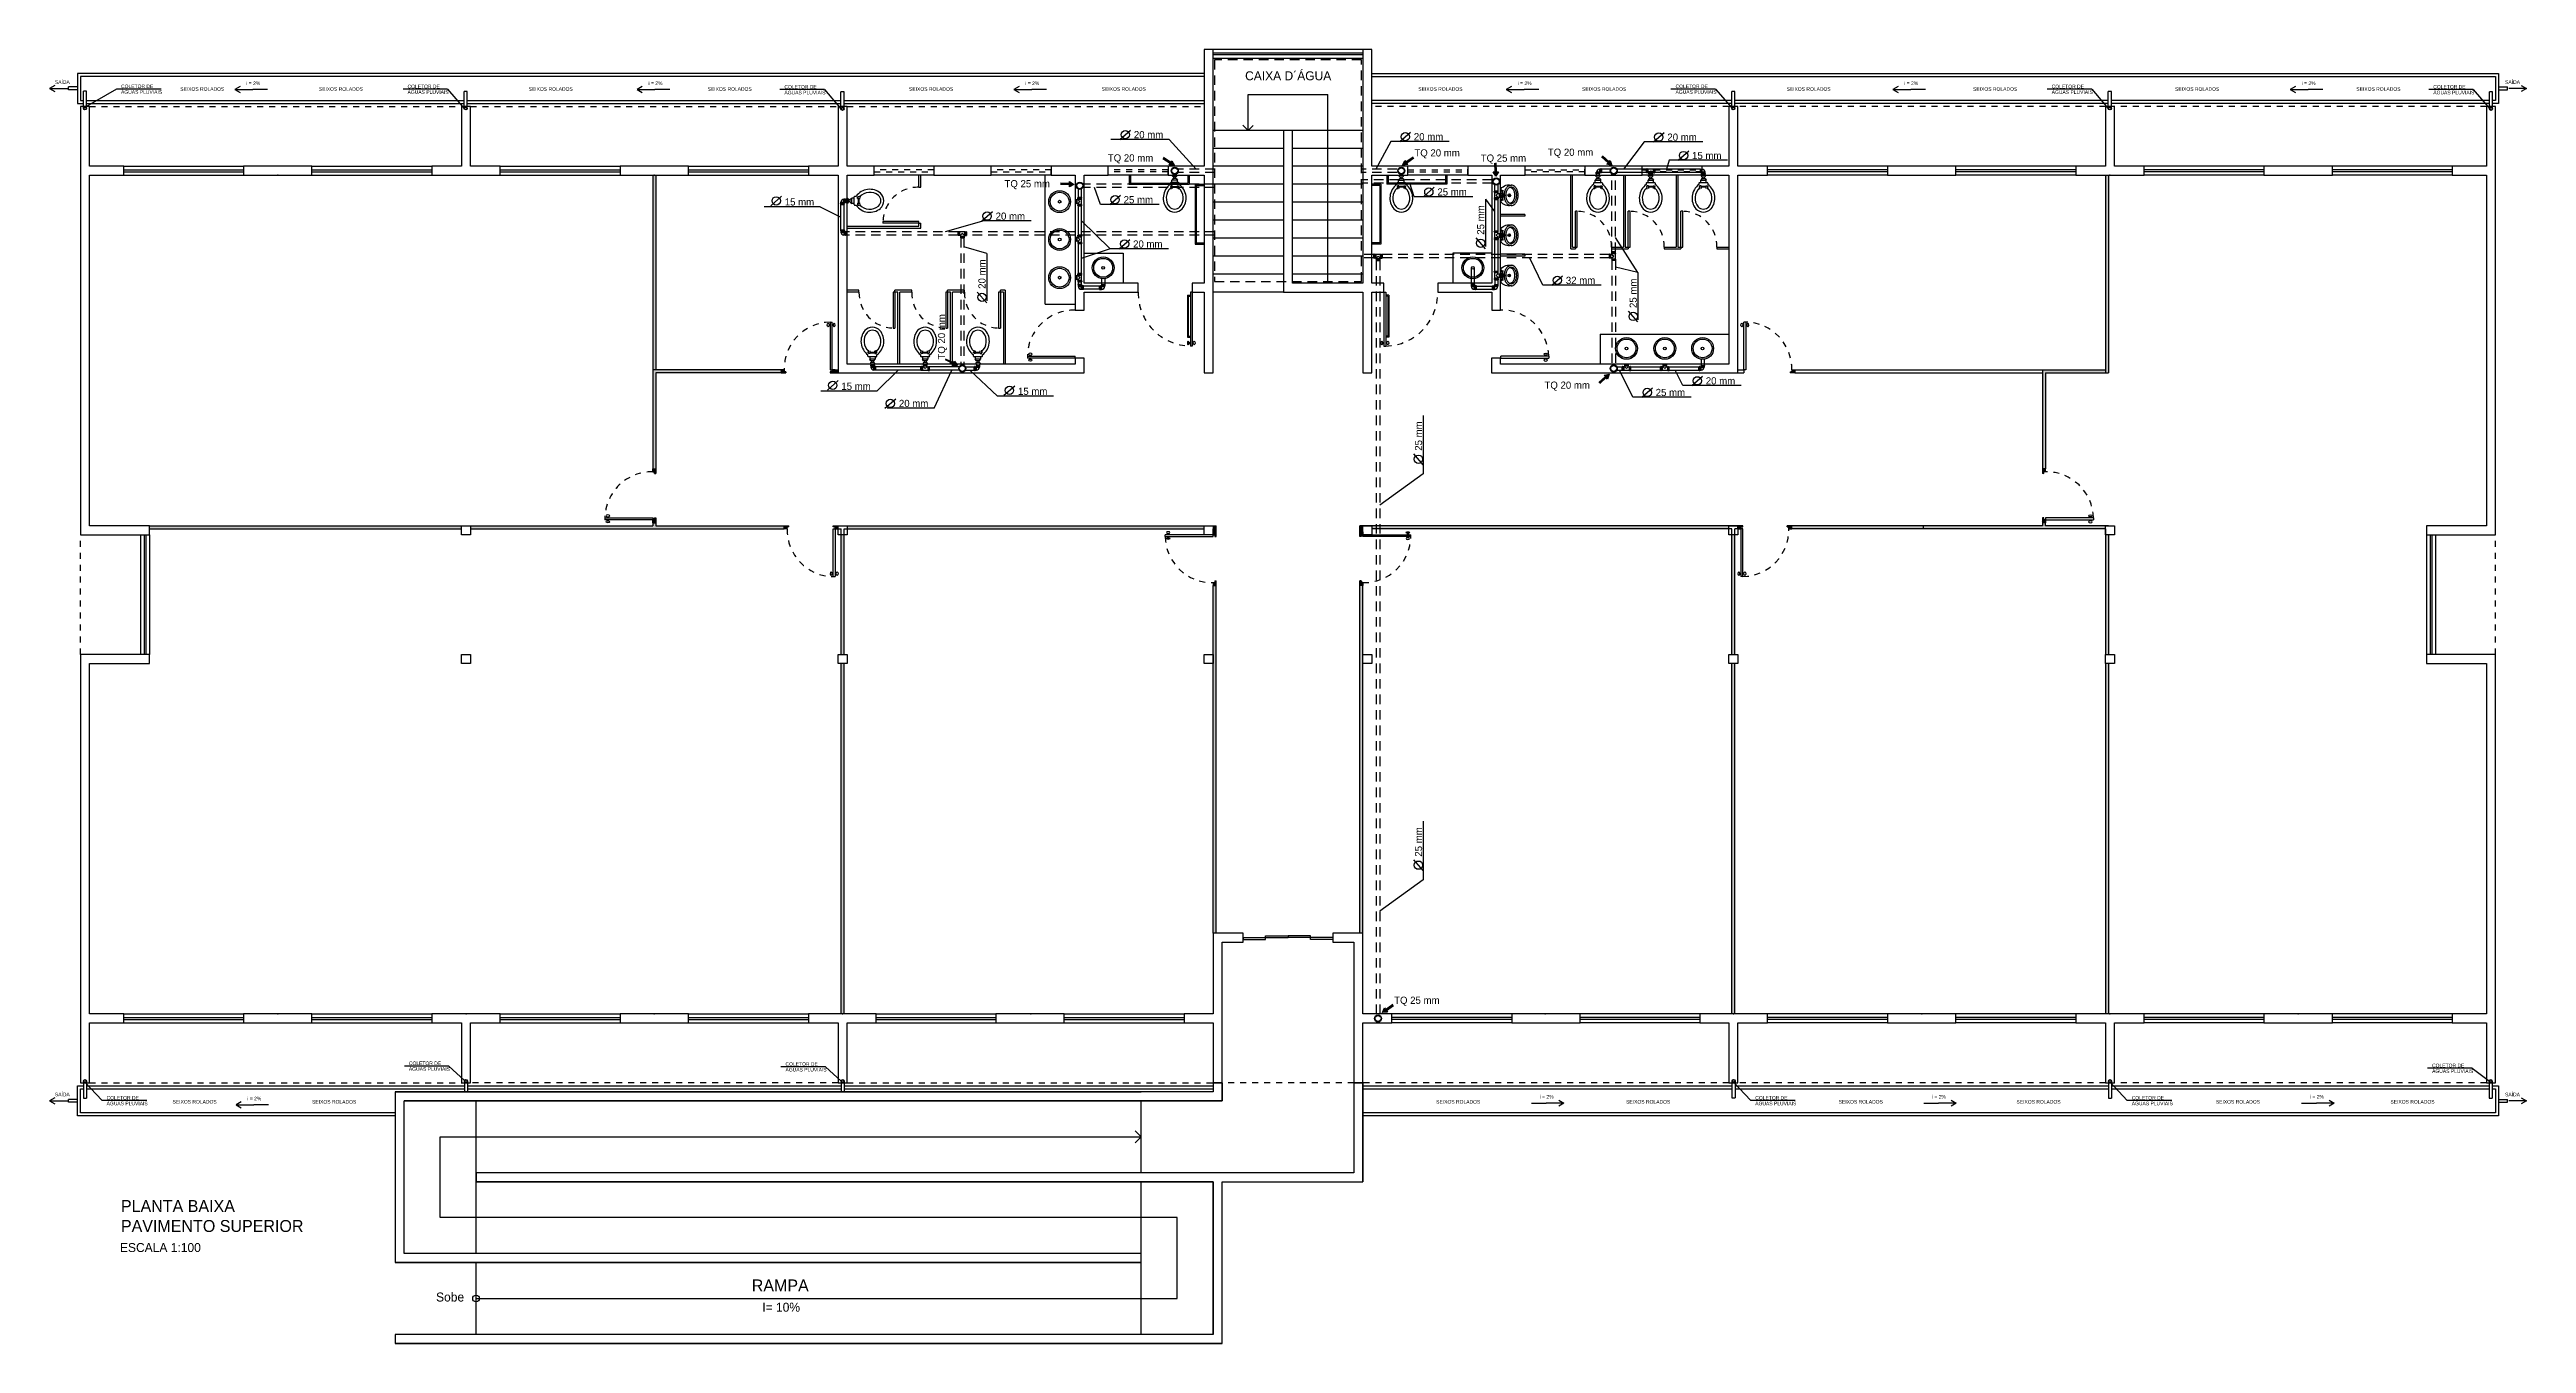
# Model space of a CAD drawing. Header units: millimetres. Extents: x 860.9 to 916.6, y 418 to 464.8.
# Drawn here: x 860.86 to 902.2, y 417.96 to 439.56 of the extents above; entities that cross this region are included whole.
import ezdxf

# ---------------------------------------------------------------- set-up
doc = ezdxf.new("R2010")
doc.units = ezdxf.units.MM
doc.linetypes.add('ACAD_ISO03W100', pattern=[30, 12, -18])
doc.linetypes.add('HIDDEN2', pattern=[4.7625, 3.175, -1.5875])
for name, color, linetype in [('caixa d agua', 1, 'Continuous'), ('can01', 1, 'Continuous'), ('can02', 2, 'Continuous'), ('can03', 3, 'Continuous'), ('COTAS-TEXTOS', 1, 'Continuous'), ('ESQUADRIAS', 2, 'Continuous'), ('Fios', 10, 'Continuous'), ('Janela', 2, 'Continuous'), ('Layer1', 204, 'Continuous'), ('pena 01', 1, 'Continuous'), ('pena01', 1, 'Continuous'), ('pena02', 2, 'Continuous'), ('pena03', 3, 'Continuous'), ('pena04', 4, 'Continuous'), ('texto hidro', 1, 'Continuous'), ('TIGRECAD', 1, 'Continuous')]:
    doc.layers.add(name, color=color, linetype=linetype)
doc.styles.get("Standard").update_dxf_attribs({"font": 'ERASLGHT.TTF'})

msp = doc.modelspace()

# ---------------------------------------------------------------- hatches: boundary and pattern name
at = {"layer": 'Layer1'}
for points in [[(873.073, 434.21), (870.932, 434.21), (870.932, 432.56), (870.982, 432.56), (870.982, 434.16), (873.073, 434.16)], [(874.023, 434.21), (873.973, 434.21), (873.973, 434.16), (874.023, 434.16)]]:
    msp.add_hatch(color=254, dxfattribs=at).paths.add_polyline_path(points)
at = {"layer": 'pena01'}
h = msp.add_hatch(color=256, dxfattribs=at)
h.paths.add_polyline_path([(861.482, 438.578, 1), (861.431, 438.578, 1)])
h.paths.add_polyline_path([(861.437, 438.578, -1), (861.477, 438.578, -1)], flags=16)
h = msp.add_hatch(color=256, dxfattribs=at)
h.paths.add_polyline_path([(867.835, 438.577, 1), (867.784, 438.577, 1)])
h.paths.add_polyline_path([(867.79, 438.576, -1), (867.83, 438.576, -1)], flags=16)
h = msp.add_hatch(color=256, dxfattribs=at)
h.paths.add_polyline_path([(874.124, 438.569, 1), (874.072, 438.569, 1)])
h.paths.add_polyline_path([(874.079, 438.569, -1), (874.119, 438.569, -1)], flags=16)
h = msp.add_hatch(color=256, dxfattribs=at)
h.paths.add_polyline_path([(888.989, 438.578, 1), (888.937, 438.578, 1)])
h.paths.add_polyline_path([(888.943, 438.578, -1), (888.983, 438.578, -1)], flags=16)
h = msp.add_hatch(color=256, dxfattribs=at)
h.paths.add_polyline_path([(895.272, 438.576, 1), (895.22, 438.576, 1)])
h.paths.add_polyline_path([(895.226, 438.576, -1), (895.266, 438.576, -1)], flags=16)
h = msp.add_hatch(color=256, dxfattribs=at)
h.paths.add_polyline_path([(901.634, 438.57, 1), (901.582, 438.57, 1)])
h.paths.add_polyline_path([(901.588, 438.57, -1), (901.628, 438.57, -1)], flags=16)
h = msp.add_hatch(color=256, dxfattribs=at)
h.paths.add_polyline_path([(861.429, 422.339, 1), (861.48, 422.339, 1)])
h.paths.add_polyline_path([(861.474, 422.339, -1), (861.434, 422.339, -1)], flags=16)
h = msp.add_hatch(color=256, dxfattribs=at)
h.paths.add_polyline_path([(867.788, 422.341, 1), (867.84, 422.341, 1)])
h.paths.add_polyline_path([(867.834, 422.341, -1), (867.794, 422.341, -1)], flags=16)
h = msp.add_hatch(color=256, dxfattribs=at)
h.paths.add_polyline_path([(874.126, 422.339, 1), (874.075, 422.339, 1)])
h.paths.add_polyline_path([(874.12, 422.339, -1), (874.08, 422.339, -1)], flags=16)
h = msp.add_hatch(color=256, dxfattribs=at)
h.paths.add_polyline_path([(888.941, 422.342, 1), (888.993, 422.342, 1)])
h.paths.add_polyline_path([(888.987, 422.342, -1), (888.947, 422.342, -1)], flags=16)
h = msp.add_hatch(color=256, dxfattribs=at)
h.paths.add_polyline_path([(895.224, 422.339, 1), (895.276, 422.339, 1)])
h.paths.add_polyline_path([(895.27, 422.339, -1), (895.23, 422.339, -1)], flags=16)
h = msp.add_hatch(color=256, dxfattribs=at)
h.paths.add_polyline_path([(901.577, 422.338, 1), (901.629, 422.338, 1)])
h.paths.add_polyline_path([(901.623, 422.338, -1), (901.583, 422.338, -1)], flags=16)
at = {"layer": 'pena02'}
for points in [[(895.223, 434.16), (895.223, 437.46), (895.173, 437.46), (895.173, 434.16)], [(894.173, 432.56), (894.173, 434.16), (895.173, 434.16), (895.173, 434.21), (894.123, 434.21), (894.123, 432.56)], [(867.74, 431.56), (867.74, 431.61), (862.532, 431.61), (862.532, 431.56)], [(873.123, 431.56), (873.123, 431.61), (870.982, 431.61), (870.982, 431.66), (870.932, 431.66), (870.932, 431.61), (867.89, 431.61), (867.89, 431.56)], [(880.132, 431.56), (880.132, 431.61), (874.173, 431.61), (874.173, 431.56)], [(880.332, 431.51), (880.332, 431.61), (880.282, 431.61), (880.282, 431.51)], [(882.782, 431.51), (882.782, 431.61), (882.732, 431.61), (882.732, 431.51)], [(888.89, 431.56), (888.89, 431.61), (882.932, 431.61), (882.932, 431.56)], [(892.132, 431.56), (892.132, 431.61), (889.94, 431.61), (889.94, 431.56)], [(895.173, 431.56), (895.173, 431.61), (894.173, 431.61), (894.173, 431.66), (894.123, 431.66), (894.123, 431.61), (892.132, 431.61), (892.132, 431.56)], [(874.123, 429.46), (874.123, 431.46), (874.073, 431.46), (874.073, 429.46)], [(888.99, 429.46), (888.99, 431.46), (888.94, 431.46), (888.94, 429.46)], [(895.223, 429.46), (895.223, 431.46), (895.173, 431.46), (895.173, 429.46)], [(880.332, 424.81), (880.332, 430.61), (880.282, 430.61), (880.282, 424.81)], [(882.782, 424.81), (882.782, 430.61), (882.732, 430.61), (882.732, 424.81)], [(874.123, 423.46), (874.123, 429.31), (874.073, 429.31), (874.073, 423.46)], [(888.99, 423.46), (888.99, 429.31), (888.94, 429.31), (888.94, 423.46)], [(895.223, 423.46), (895.223, 429.31), (895.173, 429.31), (895.173, 423.46)]]:
    msp.add_hatch(color=0, dxfattribs=at).paths.add_polyline_path(points)
h = msp.add_hatch(dxfattribs=at)
h.set_pattern_fill('LINE', color=0, scale=0.004, angle=45, style=0)
h.set_pattern_definition([(225, (2891.972439, 2375.458571), (0.00898025612, -0.00898025612), [])])
h.paths.add_polyline_path([(873.073, 434.21), (873.073, 434.16), (873.153, 434.16), (873.153, 434.18), (873.123, 434.18), (873.123, 434.21)])
h = msp.add_hatch(dxfattribs=at)
h.set_pattern_fill('LINE', color=0, scale=0.004, angle=45, style=0)
h.set_pattern_definition([(225, (2891.772439, 2375.458571), (0.00898025612, -0.00898025612), [])])
h.paths.add_polyline_path([(873.973, 434.21), (873.973, 434.16), (873.893, 434.16), (873.893, 434.18), (873.923, 434.18), (873.923, 434.21)])
h = msp.add_hatch(dxfattribs=at)
h.set_pattern_fill('LINE', color=0, scale=0.004, angle=45, style=0)
h.set_pattern_definition([(315, (-1128.908835, 2375.458571), (-0.00898025612, -0.00898025612), [])])
h.paths.add_polyline_path([(889.99, 434.21), (889.99, 434.16), (889.91, 434.16), (889.91, 434.18), (889.94, 434.18), (889.94, 434.21)])
h = msp.add_hatch(dxfattribs=at)
h.set_pattern_fill('LINE', color=0, scale=0.004, angle=135, style=0)
h.set_pattern_definition([(45, (-1070.317196, -1586.339397), (0.00898025612, -0.00898025612), [])])
h.paths.add_polyline_path([(870.932, 432.56), (870.982, 432.56), (870.982, 432.48), (870.962, 432.48), (870.962, 432.51), (870.932, 432.51)])
h = msp.add_hatch(dxfattribs=at)
h.set_pattern_fill('LINE', color=0, scale=0.004, angle=135, style=0)
h.set_pattern_definition([(135, (2835.422466, -1586.339397), (-0.00898025612, -0.00898025612), [])])
h.paths.add_polyline_path([(894.173, 432.56), (894.123, 432.56), (894.123, 432.48), (894.143, 432.48), (894.143, 432.51), (894.173, 432.51)])
h = msp.add_hatch(dxfattribs=at)
h.set_pattern_fill('LINE', color=0, scale=0.004, angle=135, style=0)
h.set_pattern_definition([(45, (-1070.317196, -1586.139397), (0.00898025612, -0.00898025612), [])])
h.paths.add_polyline_path([(870.932, 431.66), (870.982, 431.66), (870.982, 431.74), (870.962, 431.74), (870.962, 431.71), (870.932, 431.71)])
h = msp.add_hatch(dxfattribs=at)
h.set_pattern_fill('LINE', color=0, scale=0.004, angle=45, style=0)
h.set_pattern_definition([(135, (2892.022439, -1509.689424), (0.00898025612, 0.00898025612), [])])
h.paths.add_polyline_path([(873.123, 431.56), (873.123, 431.61), (873.203, 431.61), (873.203, 431.59), (873.173, 431.59), (873.173, 431.56)])
h = msp.add_hatch(dxfattribs=at)
h.set_pattern_fill('LINE', color=0, scale=0.004, angle=45, style=0)
h.set_pattern_definition([(135, (2891.822439, -1509.689424), (0.00898025612, 0.00898025612), [])])
h.paths.add_polyline_path([(874.023, 431.56), (874.023, 431.61), (873.943, 431.61), (873.943, 431.59), (873.973, 431.59), (873.973, 431.56)])
h = msp.add_hatch(dxfattribs=at)
h.set_pattern_fill('LINE', color=0, scale=0.004, angle=45, style=0)
h.set_pattern_definition([(45, (-1128.758835, -1509.689424), (-0.00898025612, 0.00898025612), [])])
h.paths.add_polyline_path([(889.04, 431.56), (889.04, 431.61), (889.12, 431.61), (889.12, 431.59), (889.09, 431.59), (889.09, 431.56)])
h = msp.add_hatch(dxfattribs=at)
h.set_pattern_fill('LINE', color=0, scale=0.004, angle=45, style=0)
h.set_pattern_definition([(45, (-1128.958835, -1509.689424), (-0.00898025612, 0.00898025612), [])])
h.paths.add_polyline_path([(889.94, 431.56), (889.94, 431.61), (889.86, 431.61), (889.86, 431.59), (889.89, 431.59), (889.89, 431.56)])
h = msp.add_hatch(dxfattribs=at)
h.set_pattern_fill('LINE', color=0, scale=0.004, angle=135, style=0)
h.set_pattern_definition([(135, (2835.422466, -1586.139397), (-0.00898025612, -0.00898025612), [])])
h.paths.add_polyline_path([(894.173, 431.66), (894.123, 431.66), (894.123, 431.74), (894.143, 431.74), (894.143, 431.71), (894.173, 431.71)])
h = msp.add_hatch(dxfattribs=at)
h.set_pattern_fill('LINE', color=0, scale=0.004, angle=135, style=0)
h.set_pattern_definition([(315, (-1060.967196, 2449.308544), (0.00898025612, 0.00898025612), [])])
h.paths.add_polyline_path([(880.282, 431.51), (880.332, 431.51), (880.332, 431.43), (880.312, 431.43), (880.312, 431.46), (880.282, 431.46)])
h = msp.add_hatch(dxfattribs=at)
h.set_pattern_fill('LINE', color=0, scale=0.004, angle=135, style=0)
h.set_pattern_definition([(225, (2824.0308, 2449.308544), (-0.00898025612, 0.00898025612), [])])
h.paths.add_polyline_path([(882.782, 431.51), (882.732, 431.51), (882.732, 431.43), (882.752, 431.43), (882.752, 431.46), (882.782, 431.46)])
h = msp.add_hatch(dxfattribs=at)
h.set_pattern_fill('LINE', color=0, scale=0.004, angle=135, style=0)
h.set_pattern_definition([(315, (-1060.967196, 2449.508544), (0.00898025612, 0.00898025612), [])])
h.paths.add_polyline_path([(880.282, 430.61), (880.332, 430.61), (880.332, 430.69), (880.312, 430.69), (880.312, 430.66), (880.282, 430.66)])
h = msp.add_hatch(dxfattribs=at)
h.set_pattern_fill('LINE', color=0, scale=0.004, angle=135, style=0)
h.set_pattern_definition([(225, (2824.0308, 2449.508544), (-0.00898025612, 0.00898025612), [])])
h.paths.add_polyline_path([(882.782, 430.61), (882.732, 430.61), (882.732, 430.69), (882.752, 430.69), (882.752, 430.66), (882.782, 430.66)])
at = {"layer": 'pena04'}
msp.add_hatch(color=0, dxfattribs=at).paths.add_polyline_path([(870.982, 434.21), (870.982, 437.46), (870.932, 437.46), (870.932, 434.21)])
at = {"layer": 'texto hidro'}
for points in [[(879.549, 437.63), (879.566, 437.657), (879.443, 437.737), (879.455, 437.756), (879.579, 437.676), (879.596, 437.703), (879.635, 437.626)], [(883.48, 437.708), (883.499, 437.682), (883.619, 437.768), (883.632, 437.75), (883.512, 437.664), (883.531, 437.638), (883.445, 437.629)], [(886.851, 437.644), (886.873, 437.667), (886.766, 437.768), (886.781, 437.784), (886.889, 437.684), (886.91, 437.707), (886.936, 437.624)], [(877.883, 437.269), (877.884, 437.301), (877.737, 437.306), (877.738, 437.328), (877.885, 437.323), (877.886, 437.355), (877.96, 437.309)], [(884.956, 437.517), (884.988, 437.518), (884.985, 437.665), (885.007, 437.666), (885.011, 437.518), (885.043, 437.519), (885.002, 437.443)], [(875.928, 434.28), (875.942, 434.309), (875.809, 434.372), (875.819, 434.392), (875.951, 434.329), (875.965, 434.358), (876.014, 434.286)], [(886.865, 434.059), (886.844, 434.083), (886.735, 433.983), (886.72, 433.999), (886.828, 434.099), (886.807, 434.123), (886.891, 434.142)], [(883.142, 423.562), (883.161, 423.536), (883.28, 423.623), (883.294, 423.604), (883.174, 423.518), (883.193, 423.492), (883.107, 423.483)]]:
    msp.add_hatch(color=256, dxfattribs=at).paths.add_polyline_path(points)

# ---------------------------------------------------------------- linework, layer by layer
at = {"layer": 'caixa d agua', "linetype": 'HIDDEN2', "ltscale": 0.05}
for p, q in [((880.307, 437.564), (879.693, 437.564)), ((880.307, 437.505), (879.693, 437.505)), ((883.352, 437.564), (882.757, 437.564)), ((883.352, 437.505), (882.757, 437.505)), ((884.936, 437.385), (882.757, 437.385)), ((884.936, 437.327), (882.757, 437.327)), ((886.938, 436.18), (886.938, 437.482)), ((886.996, 436.18), (886.996, 437.482)), ((880.307, 437.314), (878.109, 437.314)), ((880.307, 437.255), (878.109, 437.255)), ((876.026, 436.516), (874.149, 436.516)), ((880.307, 436.516), (876.167, 436.516)), ((876.026, 436.458), (874.149, 436.458)), ((876.071, 436.414), (876.071, 434.289)), ((876.122, 436.414), (876.122, 434.289)), ((880.307, 436.458), (876.167, 436.458)), ((882.963, 436.139), (882.757, 436.139)), ((882.963, 436.08), (882.757, 436.08)), ((886.894, 436.139), (883.104, 436.139)), ((886.894, 436.08), (883.104, 436.08)), ((883.004, 436.037), (883.004, 423.437)), ((883.063, 436.037), (883.063, 423.437)), ((886.938, 436.039), (886.938, 434.287)), ((886.996, 436.039), (886.996, 434.287))]:
    msp.add_line(p, q, dxfattribs=at)
msp.add_lwpolyline([(880.307, 435.685), (882.757, 435.685), (882.757, 439.385), (880.307, 439.385)], close=True, dxfattribs=at)
at = {"layer": 'can01'}
for p, q in [((864.503, 438.89), (864.256, 438.89)), ((871.214, 438.89), (870.967, 438.89)), ((877.503, 438.89), (877.256, 438.89)), ((885.719, 438.89), (885.472, 438.89)), ((892.17, 438.89), (891.923, 438.89)), ((898.801, 438.89), (898.554, 438.89)), ((864.521, 421.941), (864.274, 421.941)), ((885.593, 421.971), (885.84, 421.971)), ((892.14, 421.971), (892.387, 421.971)), ((898.446, 421.971), (898.693, 421.971))]:
    msp.add_line(p, q, dxfattribs=at)
for centre, radius in [((861.456, 438.578), 0.0258), ((861.457, 438.578), 0.02), ((867.81, 438.577), 0.0258), ((867.81, 438.576), 0.02), ((874.098, 438.569), 0.0258), ((874.099, 438.569), 0.02), ((888.963, 438.578), 0.0258), ((888.963, 438.578), 0.02), ((895.246, 438.576), 0.0258), ((895.246, 438.576), 0.02), ((901.608, 438.57), 0.0258), ((901.608, 438.57), 0.02), ((861.455, 422.339), 0.0258), ((861.454, 422.339), 0.02), ((867.814, 422.341), 0.0258), ((867.814, 422.341), 0.02), ((874.101, 422.339), 0.0258), ((874.1, 422.339), 0.02), ((888.967, 422.342), 0.0258), ((888.967, 422.342), 0.02), ((895.25, 422.339), 0.0258), ((895.25, 422.339), 0.02), ((901.603, 422.338), 0.0258), ((901.603, 422.338), 0.02)]:
    msp.add_circle(centre, radius, dxfattribs=at)
at = {"layer": 'can02', "color": 0}
for p, q in [((875.624, 437.61), (874.624, 437.61)), ((875.624, 437.46), (874.624, 437.46)), ((877.577, 437.61), (876.577, 437.61)), ((877.577, 437.46), (876.577, 437.46)), ((879.533, 437.61), (878.53, 437.61)), ((879.533, 437.46), (878.53, 437.46)), ((884.534, 437.61), (883.531, 437.61)), ((884.534, 437.46), (883.531, 437.46)), ((886.487, 437.61), (885.487, 437.61)), ((886.487, 437.46), (885.487, 437.46)), ((888.44, 437.61), (887.44, 437.61)), ((888.44, 437.46), (887.44, 437.46)), ((867.382, 421.41), (879.082, 421.41)), ((867.382, 420.06), (867.382, 421.41)), ((879.082, 421.41), (878.982, 421.51)), ((879.082, 421.41), (878.982, 421.31)), ((879.682, 420.06), (867.382, 420.06)), ((879.682, 418.71), (879.682, 420.06)), ((867.982, 418.71), (879.682, 418.71))]:
    msp.add_line(p, q, dxfattribs=at)
for points in [[(880.282, 439.56), (880.132, 439.56), (880.132, 437.61), (879.533, 437.61), (879.533, 437.46), (880.132, 437.46), (880.132, 435.66), (879.932, 435.66), (879.932, 435.51), (880.132, 435.51), (880.132, 434.16), (880.282, 434.16)], [(883.531, 437.61), (882.932, 437.61), (882.932, 439.56), (882.782, 439.56), (882.782, 435.66), (881.607, 435.66), (881.607, 438.21), (881.457, 438.21), (881.457, 435.51), (882.782, 435.51), (882.782, 434.16), (882.932, 434.16), (882.932, 435.51), (883.132, 435.51), (883.132, 435.66), (882.932, 435.66), (882.932, 437.46), (883.531, 437.46)], [(862.532, 431.46), (862.532, 431.61), (861.532, 431.61), (861.532, 437.46), (862.103, 437.46), (862.103, 437.61), (861.532, 437.61), (861.532, 438.61), (861.382, 438.61), (861.382, 431.46)], [(868.386, 437.46), (868.386, 437.61), (867.89, 437.61), (867.89, 438.61), (867.74, 438.61), (867.74, 437.61), (867.244, 437.61), (867.244, 437.46)], [(874.624, 437.61), (874.173, 437.61), (874.173, 438.61), (874.023, 438.61), (874.023, 437.61), (873.528, 437.61), (873.528, 437.46), (874.023, 437.46), (874.023, 434.16), (878.132, 434.16), (878.132, 434.41), (877.982, 434.41), (877.982, 434.31), (874.173, 434.31), (874.173, 437.46), (874.624, 437.46)], [(889.536, 437.61), (889.04, 437.61), (889.04, 438.61), (888.89, 438.61), (888.89, 437.61), (888.44, 437.61), (888.44, 437.46), (888.89, 437.46), (888.89, 435.66), (888.89, 434.31), (885.08, 434.31), (885.08, 434.41), (884.93, 434.41), (884.93, 434.16), (889.04, 434.16), (889.04, 437.46), (889.536, 437.46)], [(895.819, 437.46), (895.819, 437.61), (895.323, 437.61), (895.323, 438.61), (895.173, 438.61), (895.173, 437.61), (894.678, 437.61), (894.678, 437.46)], [(901.682, 431.46), (901.682, 438.61), (901.532, 438.61), (901.532, 437.61), (900.961, 437.61), (900.961, 437.46), (901.532, 437.46), (901.532, 431.61), (900.532, 431.61), (900.532, 431.46)], [(865.244, 437.46), (865.244, 437.61), (864.103, 437.61), (864.103, 437.46)], [(871.528, 437.46), (871.528, 437.61), (870.386, 437.61), (870.386, 437.46)], [(876.577, 437.61), (875.624, 437.61), (875.624, 437.46), (876.577, 437.46)], [(878.53, 437.61), (877.577, 437.61), (877.577, 437.46), (877.982, 437.46), (877.982, 435.21), (878.132, 435.21), (878.132, 435.51), (879.032, 435.51), (879.032, 435.66), (878.132, 435.66), (878.132, 437.46), (878.53, 437.46)], [(885.487, 437.61), (884.534, 437.61), (884.534, 437.46), (884.932, 437.46), (884.932, 435.66), (884.032, 435.66), (884.032, 435.51), (884.932, 435.51), (884.932, 435.21), (885.08, 435.21), (885.08, 437.46), (885.487, 437.46)], [(887.44, 437.61), (886.487, 437.61), (886.487, 437.46), (887.44, 437.46)], [(892.678, 437.46), (892.678, 437.61), (891.536, 437.61), (891.536, 437.46)], [(898.961, 437.46), (898.961, 437.61), (897.819, 437.61), (897.819, 437.46)], [(861.532, 422.31), (861.532, 423.31), (862.103, 423.31), (862.103, 423.46), (861.532, 423.46), (861.532, 429.31), (862.532, 429.31), (862.532, 429.46), (861.382, 429.46), (861.382, 422.31)], [(901.682, 422.31), (901.682, 429.46), (900.532, 429.46), (900.532, 429.31), (901.532, 429.31), (901.532, 423.46), (900.961, 423.46), (900.961, 423.31), (901.532, 423.31), (901.532, 422.31)], [(880.432, 422.31), (880.432, 424.66), (880.782, 424.66), (880.782, 424.81), (880.282, 424.81), (880.282, 423.46), (879.798, 423.46), (879.798, 423.31), (880.282, 423.31), (880.282, 422.31)], [(883.265, 423.31), (883.265, 423.46), (882.782, 423.46), (882.782, 424.81), (882.282, 424.81), (882.282, 424.66), (882.632, 424.66), (882.632, 422.31), (882.782, 422.31), (882.782, 423.31)], [(865.244, 423.31), (865.244, 423.46), (864.103, 423.46), (864.103, 423.31)], [(867.89, 422.31), (867.89, 423.31), (868.386, 423.31), (868.386, 423.46), (867.244, 423.46), (867.244, 423.31), (867.74, 423.31), (867.74, 422.31)], [(871.528, 423.31), (871.528, 423.46), (870.386, 423.46), (870.386, 423.31)], [(874.173, 422.31), (874.173, 423.31), (874.657, 423.31), (874.657, 423.46), (873.528, 423.46), (873.528, 423.31), (874.023, 423.31), (874.023, 422.31)], [(877.798, 423.31), (877.798, 423.46), (876.657, 423.46), (876.657, 423.31)], [(886.407, 423.31), (886.407, 423.46), (885.265, 423.46), (885.265, 423.31)], [(889.04, 422.31), (889.04, 423.31), (889.536, 423.31), (889.536, 423.46), (888.407, 423.46), (888.407, 423.31), (888.89, 423.31), (888.89, 422.31)], [(892.678, 423.31), (892.678, 423.46), (891.536, 423.46), (891.536, 423.31)], [(895.323, 422.31), (895.323, 423.31), (895.819, 423.31), (895.819, 423.46), (894.678, 423.46), (894.678, 423.31), (895.173, 423.31), (895.173, 422.31)], [(898.961, 423.31), (898.961, 423.46), (897.819, 423.46), (897.819, 423.31)], [(879.082, 419.46), (866.782, 419.46), (866.782, 422.01), (880.432, 422.01), (880.432, 422.31), (880.282, 422.31), (880.282, 422.16), (879.082, 422.16), (866.632, 422.16), (866.632, 419.31), (879.082, 419.31)], [(880.432, 420.66), (882.782, 420.66), (882.782, 422.31), (882.632, 422.31), (882.632, 420.81), (867.982, 420.81), (867.982, 420.66), (880.282, 420.66), (880.282, 418.11), (866.632, 418.11), (866.632, 417.96), (880.432, 417.96)]]:
    msp.add_lwpolyline(points, close=True, dxfattribs=at)
msp.add_circle((867.982, 418.71), 0.0562, dxfattribs=at)
at = {"layer": 'can03', "color": 0, "ltscale": 0.2}
for p, q in [((866.632, 422.16), (866.632, 419.31)), ((866.632, 422.16), (879.082, 422.16)), ((880.432, 422.31), (880.432, 422.01)), ((882.632, 422.31), (882.632, 420.81)), ((882.782, 422.31), (882.782, 420.66)), ((880.432, 422.01), (866.782, 422.01)), ((866.782, 419.46), (866.782, 422.01)), ((882.632, 420.81), (867.982, 420.81)), ((867.982, 420.66), (867.982, 420.81)), ((880.282, 420.66), (867.982, 420.66)), ((880.282, 418.11), (880.282, 420.66)), ((880.432, 420.66), (882.782, 420.66)), ((880.432, 417.96), (880.432, 420.66)), ((879.082, 419.31), (866.632, 419.31)), ((879.082, 419.46), (866.782, 419.46)), ((879.082, 419.31), (879.082, 419.46)), ((866.632, 418.11), (866.632, 417.96)), ((880.282, 418.11), (866.632, 418.11)), ((880.432, 417.96), (866.632, 417.96))]:
    msp.add_line(p, q, dxfattribs=at)
at = {"layer": 'ESQUADRIAS', "color": 0}
for p, q in [((875.372, 437.26), (875.372, 437.46)), ((887.13, 437.46), (887.13, 436.26)), ((887.16, 437.46), (887.16, 436.26)), ((888.01, 437.46), (888.01, 436.26)), ((888.04, 437.46), (888.04, 436.26)), ((875.372, 437.26), (875.402, 437.26)), ((874.172, 436.61), (875.372, 436.61)), ((874.172, 436.58), (875.402, 436.58)), ((875.372, 436.66), (875.372, 436.69)), ((875.372, 436.66), (875.402, 436.66)), ((875.372, 436.61), (875.372, 436.66)), ((875.402, 436.58), (875.402, 436.66)), ((886.25, 436.23), (886.33, 436.23)), ((886.28, 436.26), (886.33, 436.26)), ((886.33, 436.26), (886.33, 436.23)), ((886.33, 436.26), (886.36, 436.26)), ((886.93, 436.26), (886.93, 436.23)), ((886.93, 436.26), (887.13, 436.26)), ((886.93, 436.23), (887.21, 436.23)), ((887.16, 436.26), (887.21, 436.26)), ((887.21, 436.26), (887.21, 436.23)), ((887.21, 436.26), (887.24, 436.26)), ((887.81, 436.26), (888.01, 436.26)), ((887.81, 436.26), (887.81, 436.23)), ((887.81, 436.23), (888.09, 436.23)), ((888.04, 436.26), (888.09, 436.26)), ((888.09, 436.26), (888.09, 436.23)), ((888.09, 436.26), (888.12, 436.26)), ((888.69, 436.26), (888.69, 436.23)), ((888.69, 436.26), (888.89, 436.26)), ((888.69, 436.23), (888.89, 436.23)), ((874.372, 435.54), (874.172, 435.54)), ((874.372, 435.51), (874.172, 435.51)), ((874.372, 435.51), (874.372, 435.54)), ((874.972, 435.51), (874.942, 435.51)), ((874.972, 435.51), (874.972, 435.54)), ((875.252, 435.54), (874.972, 435.54)), ((875.022, 435.51), (874.972, 435.51)), ((875.022, 434.31), (875.022, 435.51)), ((875.052, 434.31), (875.052, 435.51)), ((875.252, 435.51), (875.052, 435.51)), ((875.252, 435.51), (875.252, 435.54)), ((875.852, 435.51), (875.822, 435.51)), ((876.132, 435.54), (875.852, 435.54)), ((875.852, 435.51), (875.852, 435.54)), ((875.902, 435.51), (875.852, 435.51)), ((875.902, 434.31), (875.902, 435.51)), ((875.932, 434.31), (875.932, 435.51)), ((876.132, 435.51), (875.932, 435.51)), ((876.132, 435.51), (876.132, 435.54)), ((876.732, 435.51), (876.702, 435.51)), ((876.812, 435.54), (876.732, 435.54)), ((876.732, 435.51), (876.732, 435.54)), ((876.782, 435.51), (876.732, 435.51))]:
    msp.add_line(p, q, dxfattribs=at)
at = {"layer": 'Fios', "color": 0}
for p, q in [((877.482, 435.31), (877.482, 437.46)), ((879.705, 437.34), (879.577, 437.34)), ((879.615, 437.405), (879.596, 437.38)), ((879.596, 437.34), (879.596, 437.38)), ((879.686, 437.38), (879.596, 437.38)), ((879.676, 437.46), (879.606, 437.46)), ((879.606, 437.445), (879.606, 437.46)), ((879.676, 437.46), (879.606, 437.46)), ((879.666, 437.405), (879.615, 437.405)), ((879.666, 437.435), (879.616, 437.435)), ((879.625, 437.405), (879.625, 437.435)), ((879.656, 437.405), (879.656, 437.435)), ((879.666, 437.405), (879.686, 437.38)), ((879.676, 437.445), (879.676, 437.46)), ((879.686, 437.34), (879.686, 437.38)), ((883.359, 437.34), (883.486, 437.34)), ((883.397, 437.405), (883.378, 437.38)), ((883.378, 437.38), (883.468, 437.38)), ((883.378, 437.34), (883.378, 437.38)), ((883.388, 437.46), (883.458, 437.46)), ((883.388, 437.445), (883.388, 437.46)), ((883.388, 437.46), (883.458, 437.46)), ((883.397, 437.405), (883.448, 437.405)), ((883.398, 437.435), (883.448, 437.435)), ((883.407, 437.405), (883.407, 437.435)), ((883.438, 437.405), (883.438, 437.435)), ((883.448, 437.405), (883.468, 437.38)), ((883.458, 437.445), (883.458, 437.46)), ((883.468, 437.34), (883.468, 437.38)), ((886.63, 437.328), (886.63, 437.305)), ((886.641, 437.34), (886.769, 437.34)), ((886.68, 437.405), (886.66, 437.38)), ((886.66, 437.34), (886.66, 437.38)), ((886.66, 437.38), (886.75, 437.38)), ((886.67, 437.46), (886.74, 437.46)), ((886.67, 437.445), (886.67, 437.46)), ((886.68, 437.435), (886.73, 437.435)), ((886.68, 437.405), (886.731, 437.405)), ((886.69, 437.405), (886.69, 437.435)), ((886.721, 437.405), (886.721, 437.435)), ((886.731, 437.405), (886.75, 437.38)), ((886.74, 437.445), (886.74, 437.46)), ((886.75, 437.34), (886.75, 437.38)), ((886.78, 437.328), (886.78, 437.305)), ((887.51, 437.328), (887.51, 437.305)), ((887.521, 437.34), (887.649, 437.34)), ((887.56, 437.405), (887.54, 437.38)), ((887.54, 437.38), (887.63, 437.38)), ((887.54, 437.34), (887.54, 437.38)), ((887.55, 437.46), (887.62, 437.46)), ((887.55, 437.445), (887.55, 437.46)), ((887.55, 437.46), (887.62, 437.46)), ((887.56, 437.435), (887.61, 437.435)), ((887.56, 437.405), (887.611, 437.405)), ((887.57, 437.405), (887.57, 437.435)), ((887.601, 437.405), (887.601, 437.435)), ((887.611, 437.405), (887.63, 437.38)), ((887.62, 437.445), (887.62, 437.46)), ((887.63, 437.34), (887.63, 437.38)), ((887.66, 437.328), (887.66, 437.305)), ((888.39, 437.328), (888.39, 437.305)), ((888.401, 437.34), (888.529, 437.34)), ((888.44, 437.405), (888.42, 437.38)), ((888.42, 437.38), (888.51, 437.38)), ((888.42, 437.34), (888.42, 437.38)), ((888.43, 437.46), (888.5, 437.46)), ((888.43, 437.445), (888.43, 437.46)), ((888.44, 437.435), (888.49, 437.435)), ((888.44, 437.405), (888.491, 437.405)), ((888.45, 437.405), (888.45, 437.435)), ((888.481, 437.405), (888.481, 437.435)), ((888.491, 437.405), (888.51, 437.38)), ((888.5, 437.445), (888.5, 437.46)), ((888.51, 437.34), (888.51, 437.38)), ((888.54, 437.328), (888.54, 437.305)), ((874.187, 437.07), (874.172, 437.07)), ((874.172, 437), (874.172, 437.07)), ((874.187, 437), (874.172, 437)), ((874.197, 437.01), (874.197, 437.06)), ((874.227, 437.05), (874.197, 437.05)), ((874.227, 437.019), (874.197, 437.019)), ((874.227, 437.06), (874.252, 437.08)), ((874.227, 437.009), (874.227, 437.06)), ((874.227, 437.009), (874.252, 436.99)), ((874.252, 436.99), (874.252, 437.08)), ((874.292, 437.08), (874.252, 437.08)), ((874.292, 436.99), (874.252, 436.99)), ((874.292, 436.971), (874.292, 437.098)), ((874.303, 437.11), (874.327, 437.11)), ((874.303, 436.96), (874.327, 436.96)), ((874.348, 437.074), (874.348, 437.099)), ((874.348, 437.099), (874.401, 437.099)), ((874.348, 437.074), (874.392, 437.074)), ((874.348, 436.994), (874.348, 436.969)), ((874.348, 436.994), (874.392, 436.994)), ((874.348, 436.969), (874.401, 436.969)), ((874.357, 437.105), (874.368, 437.105)), ((874.357, 437.099), (874.357, 437.105)), ((874.357, 437.074), (874.357, 436.994)), ((874.357, 436.969), (874.357, 436.963)), ((874.357, 436.963), (874.368, 436.963)), ((874.368, 437.099), (874.368, 437.105)), ((874.368, 437.074), (874.368, 436.994)), ((874.368, 436.969), (874.368, 436.963)), ((879.566, 437.31), (879.566, 437.305)), ((879.576, 437.274), (879.57, 437.274)), ((879.57, 437.274), (879.57, 437.264)), ((879.576, 437.264), (879.57, 437.264)), ((879.576, 437.283), (879.576, 437.23)), ((879.601, 437.283), (879.576, 437.283)), ((879.601, 437.283), (879.601, 437.239)), ((879.601, 437.274), (879.681, 437.274)), ((879.601, 437.264), (879.681, 437.264)), ((879.681, 437.283), (879.681, 437.239)), ((879.681, 437.283), (879.706, 437.283)), ((879.706, 437.283), (879.706, 437.23)), ((879.706, 437.274), (879.712, 437.274)), ((879.706, 437.264), (879.712, 437.264)), ((879.712, 437.274), (879.712, 437.264)), ((879.716, 437.31), (879.716, 437.305)), ((883.348, 437.31), (883.348, 437.305)), ((883.351, 437.274), (883.351, 437.264)), ((883.357, 437.274), (883.351, 437.274)), ((883.357, 437.264), (883.351, 437.264)), ((883.382, 437.283), (883.357, 437.283)), ((883.357, 437.283), (883.357, 437.23)), ((883.382, 437.283), (883.382, 437.239)), ((883.463, 437.274), (883.382, 437.274)), ((883.463, 437.264), (883.382, 437.264)), ((883.463, 437.283), (883.488, 437.283)), ((883.463, 437.283), (883.463, 437.239)), ((883.488, 437.283), (883.488, 437.23)), ((883.488, 437.274), (883.494, 437.274)), ((883.488, 437.264), (883.494, 437.264)), ((883.494, 437.274), (883.494, 437.264)), ((883.498, 437.31), (883.498, 437.305)), ((886.64, 437.274), (886.634, 437.274)), ((886.634, 437.274), (886.634, 437.264)), ((886.64, 437.264), (886.634, 437.264)), ((886.64, 437.283), (886.64, 437.23)), ((886.665, 437.283), (886.64, 437.283)), ((886.665, 437.283), (886.665, 437.239)), ((886.745, 437.274), (886.665, 437.274)), ((886.745, 437.264), (886.665, 437.264)), ((886.745, 437.283), (886.745, 437.239)), ((886.745, 437.283), (886.77, 437.283)), ((886.77, 437.283), (886.77, 437.23)), ((886.77, 437.274), (886.776, 437.274)), ((886.77, 437.264), (886.776, 437.264)), ((886.776, 437.274), (886.776, 437.264)), ((887.514, 437.274), (887.514, 437.264)), ((887.52, 437.274), (887.514, 437.274)), ((887.52, 437.264), (887.514, 437.264)), ((887.545, 437.283), (887.52, 437.283)), ((887.52, 437.283), (887.52, 437.23)), ((887.545, 437.283), (887.545, 437.239)), ((887.625, 437.274), (887.545, 437.274)), ((887.625, 437.264), (887.545, 437.264)), ((887.625, 437.283), (887.65, 437.283)), ((887.625, 437.283), (887.625, 437.239)), ((887.65, 437.283), (887.65, 437.23)), ((887.65, 437.274), (887.656, 437.274)), ((887.65, 437.264), (887.656, 437.264)), ((887.656, 437.274), (887.656, 437.264)), ((888.4, 437.274), (888.394, 437.274)), ((888.394, 437.274), (888.394, 437.264)), ((888.4, 437.264), (888.394, 437.264)), ((888.4, 437.283), (888.4, 437.23)), ((888.425, 437.283), (888.4, 437.283)), ((888.425, 437.283), (888.425, 437.239)), ((888.505, 437.274), (888.425, 437.274)), ((888.505, 437.264), (888.425, 437.264)), ((888.505, 437.283), (888.505, 437.239)), ((888.505, 437.283), (888.53, 437.283)), ((888.53, 437.283), (888.53, 437.23)), ((888.53, 437.274), (888.536, 437.274)), ((888.53, 437.264), (888.536, 437.264)), ((888.536, 437.274), (888.536, 437.264)), ((878.132, 436.16), (878.782, 436.16)), ((878.782, 436.16), (878.782, 435.66)), ((884.932, 436.16), (884.282, 436.16)), ((884.282, 436.16), (884.282, 435.66)), ((878.448, 435.916), (878.448, 435.916)), ((884.616, 435.916), (884.616, 435.916)), ((877.482, 435.31), (877.982, 435.31)), ((874.522, 434.441), (874.522, 434.464)), ((874.532, 434.505), (874.526, 434.505)), ((874.526, 434.495), (874.526, 434.505)), ((874.532, 434.495), (874.526, 434.495)), ((874.532, 434.486), (874.532, 434.539)), ((874.557, 434.486), (874.532, 434.486)), ((874.661, 434.43), (874.533, 434.43)), ((874.552, 434.43), (874.552, 434.39)), ((874.557, 434.486), (874.557, 434.53)), ((874.557, 434.505), (874.637, 434.505)), ((874.557, 434.495), (874.637, 434.495)), ((874.637, 434.486), (874.637, 434.53)), ((874.637, 434.486), (874.662, 434.486)), ((874.642, 434.43), (874.642, 434.39)), ((874.662, 434.486), (874.662, 434.539)), ((874.662, 434.505), (874.668, 434.505)), ((874.662, 434.495), (874.668, 434.495)), ((874.668, 434.495), (874.668, 434.505)), ((874.672, 434.441), (874.672, 434.464)), ((875.402, 434.441), (875.402, 434.464)), ((875.406, 434.495), (875.406, 434.505)), ((875.412, 434.505), (875.406, 434.505)), ((875.412, 434.495), (875.406, 434.495)), ((875.412, 434.486), (875.412, 434.539)), ((875.437, 434.486), (875.412, 434.486)), ((875.541, 434.43), (875.413, 434.43)), ((875.432, 434.43), (875.432, 434.39)), ((875.437, 434.486), (875.437, 434.53)), ((875.437, 434.505), (875.517, 434.505)), ((875.437, 434.495), (875.517, 434.495)), ((875.517, 434.486), (875.517, 434.53)), ((875.517, 434.486), (875.542, 434.486)), ((875.522, 434.43), (875.522, 434.39)), ((875.542, 434.486), (875.542, 434.539)), ((875.542, 434.505), (875.548, 434.505)), ((875.542, 434.495), (875.548, 434.495)), ((875.548, 434.495), (875.548, 434.505)), ((875.552, 434.441), (875.552, 434.464)), ((876.282, 434.441), (876.282, 434.464)), ((876.292, 434.505), (876.286, 434.505)), ((876.286, 434.495), (876.286, 434.505)), ((876.292, 434.495), (876.286, 434.495)), ((876.292, 434.486), (876.292, 434.539)), ((876.317, 434.486), (876.292, 434.486)), ((876.421, 434.43), (876.293, 434.43)), ((876.312, 434.43), (876.312, 434.39)), ((876.317, 434.486), (876.317, 434.53)), ((876.317, 434.505), (876.397, 434.505)), ((876.317, 434.495), (876.397, 434.495)), ((876.397, 434.486), (876.397, 434.53)), ((876.397, 434.486), (876.422, 434.486)), ((876.402, 434.43), (876.402, 434.39)), ((876.422, 434.486), (876.422, 434.539)), ((876.422, 434.505), (876.428, 434.505)), ((876.422, 434.495), (876.428, 434.495)), ((876.428, 434.495), (876.428, 434.505)), ((876.432, 434.441), (876.432, 434.464)), ((886.74, 434.81), (886.74, 434.31)), ((886.74, 434.81), (888.89, 434.81)), ((874.642, 434.39), (874.552, 434.39)), ((874.571, 434.365), (874.552, 434.39)), ((874.562, 434.325), (874.562, 434.31)), ((874.632, 434.31), (874.562, 434.31)), ((874.622, 434.365), (874.571, 434.365)), ((874.622, 434.335), (874.572, 434.335)), ((874.581, 434.365), (874.581, 434.335)), ((874.612, 434.365), (874.612, 434.335)), ((874.622, 434.365), (874.642, 434.39)), ((874.632, 434.325), (874.632, 434.31)), ((875.522, 434.39), (875.432, 434.39)), ((875.451, 434.365), (875.432, 434.39)), ((875.442, 434.325), (875.442, 434.31)), ((875.512, 434.31), (875.442, 434.31)), ((875.502, 434.365), (875.451, 434.365)), ((875.502, 434.335), (875.452, 434.335)), ((875.461, 434.365), (875.461, 434.335)), ((875.492, 434.365), (875.492, 434.335)), ((875.502, 434.365), (875.522, 434.39)), ((875.512, 434.325), (875.512, 434.31)), ((876.331, 434.365), (876.312, 434.39)), ((876.402, 434.39), (876.312, 434.39)), ((876.322, 434.325), (876.322, 434.31)), ((876.392, 434.31), (876.322, 434.31)), ((876.382, 434.365), (876.331, 434.365)), ((876.382, 434.335), (876.332, 434.335)), ((876.341, 434.365), (876.341, 434.335)), ((876.372, 434.365), (876.372, 434.335)), ((876.382, 434.365), (876.402, 434.39)), ((876.392, 434.325), (876.392, 434.31))]:
    msp.add_line(p, q, dxfattribs=at)
for points in [[(885.082, 437.234), (885.1, 437.254), (885.12, 437.27), (885.143, 437.284)], [(885.082, 437.234), (885.082, 437.018)], [(885.082, 437.216), (885.122, 437.206)], [(885.082, 437.201), (885.108, 437.194)], [(885.108, 437.058), (885.082, 437.051)], [(885.122, 437.047), (885.082, 437.036)], [(885.139, 436.971), (885.118, 436.984), (885.098, 437), (885.082, 437.018)], [(885.098, 437.126), (885.1, 437.135), (885.105, 437.143), (885.112, 437.148), (885.121, 437.149)], [(885.121, 437.103), (885.112, 437.105), (885.105, 437.11), (885.1, 437.117), (885.098, 437.126)], [(885.106, 437.126), (885.108, 437.134), (885.114, 437.139), (885.121, 437.141)], [(885.121, 437.111), (885.114, 437.113), (885.108, 437.119), (885.106, 437.126)], [(885.109, 437.193), (885.109, 437.152)], [(885.111, 437.149), (885.11, 437.15), (885.109, 437.151), (885.109, 437.152)], [(885.109, 437.1), (885.109, 437.101), (885.11, 437.102), (885.111, 437.103)], [(885.109, 437.1), (885.109, 437.06)], [(885.115, 437.148), (885.112, 437.148), (885.111, 437.149)], [(885.111, 437.103), (885.112, 437.104), (885.115, 437.104)], [(885.113, 437.148), (885.113, 437.159), (885.114, 437.169), (885.115, 437.179)], [(885.115, 437.073), (885.114, 437.083), (885.113, 437.094), (885.113, 437.105)], [(885.115, 437.179), (885.117, 437.189), (885.12, 437.199), (885.123, 437.209)], [(885.123, 437.043), (885.12, 437.053), (885.117, 437.063), (885.115, 437.073)], [(885.121, 437.149), (885.13, 437.148), (885.137, 437.143), (885.142, 437.135), (885.144, 437.126)], [(885.121, 437.141), (885.129, 437.139), (885.134, 437.134), (885.136, 437.126)], [(885.136, 437.126), (885.134, 437.119), (885.129, 437.113), (885.121, 437.111)], [(885.144, 437.126), (885.142, 437.117), (885.137, 437.11), (885.13, 437.105), (885.121, 437.103)], [(885.21, 436.952), (885.185, 436.954), (885.162, 436.961), (885.139, 436.971)], [(885.143, 437.284), (885.168, 437.293), (885.193, 437.299), (885.22, 437.301)], [(885.148, 437.184), (885.151, 437.195), (885.155, 437.206), (885.159, 437.217)], [(885.159, 437.035), (885.155, 437.046), (885.151, 437.057), (885.148, 437.068)], [(885.159, 437.217), (885.164, 437.229), (885.171, 437.24), (885.177, 437.251)], [(885.177, 437.002), (885.171, 437.012), (885.164, 437.023), (885.159, 437.035)], [(885.166, 437.132), (885.166, 437.126)], [(885.166, 437.126), (885.166, 437.121)], [(885.185, 437.21), (885.181, 437.202), (885.178, 437.195), (885.175, 437.187)], [(885.175, 437.065), (885.178, 437.058), (885.181, 437.05), (885.185, 437.043)], [(885.177, 437.251), (885.183, 437.259), (885.19, 437.266), (885.197, 437.273)], [(885.197, 436.979), (885.19, 436.986), (885.183, 436.994), (885.177, 437.002)], [(885.199, 437.232), (885.194, 437.225), (885.189, 437.217), (885.185, 437.21)], [(885.185, 437.043), (885.189, 437.035), (885.194, 437.028), (885.199, 437.021)], [(885.201, 437.126), (885.201, 437.128), (885.202, 437.129), (885.204, 437.13)], [(885.204, 437.123), (885.202, 437.123), (885.201, 437.125), (885.201, 437.126)], [(885.204, 437.13), (885.206, 437.129), (885.207, 437.128), (885.207, 437.126)], [(885.207, 437.126), (885.207, 437.125), (885.206, 437.123), (885.204, 437.123)], [(885.207, 437.141), (885.207, 437.143), (885.208, 437.144), (885.21, 437.144)], [(885.21, 437.138), (885.208, 437.138), (885.207, 437.139), (885.207, 437.141)], [(885.207, 437.112), (885.207, 437.113), (885.208, 437.114), (885.21, 437.115)], [(885.21, 437.108), (885.208, 437.109), (885.207, 437.11), (885.207, 437.112)], [(885.225, 437.254), (885.22, 437.251), (885.214, 437.247), (885.21, 437.243)], [(885.21, 437.144), (885.212, 437.144), (885.213, 437.143), (885.213, 437.141)], [(885.213, 437.141), (885.213, 437.139), (885.212, 437.138), (885.21, 437.138)], [(885.21, 437.115), (885.212, 437.114), (885.213, 437.113), (885.213, 437.112)], [(885.213, 437.112), (885.213, 437.11), (885.212, 437.109), (885.21, 437.108)], [(885.21, 437.01), (885.214, 437.005), (885.22, 437.002), (885.225, 436.998)], [(885.211, 437.284), (885.226, 437.292), (885.241, 437.296), (885.257, 437.298)], [(885.257, 436.954), (885.241, 436.956), (885.226, 436.961), (885.211, 436.968)], [(885.22, 437.301), (885.224, 437.301)], [(885.221, 437.147), (885.222, 437.149), (885.223, 437.15), (885.225, 437.15)], [(885.225, 437.144), (885.223, 437.144), (885.222, 437.145), (885.221, 437.147)], [(885.221, 437.126), (885.222, 437.128), (885.223, 437.129), (885.225, 437.13)], [(885.225, 437.123), (885.223, 437.123), (885.222, 437.125), (885.221, 437.126)], [(885.221, 437.106), (885.222, 437.107), (885.223, 437.108), (885.225, 437.109)], [(885.225, 437.102), (885.223, 437.103), (885.222, 437.104), (885.221, 437.106)], [(885.224, 437.301), (885.227, 437.301)], [(885.257, 437.263), (885.246, 437.262), (885.235, 437.259), (885.225, 437.254)], [(885.225, 437.15), (885.226, 437.15), (885.228, 437.149), (885.228, 437.147)], [(885.228, 437.147), (885.228, 437.145), (885.226, 437.144), (885.225, 437.144)], [(885.225, 437.13), (885.226, 437.129), (885.228, 437.128), (885.228, 437.126)], [(885.228, 437.126), (885.228, 437.125), (885.226, 437.123), (885.225, 437.123)], [(885.225, 437.109), (885.226, 437.108), (885.228, 437.107), (885.228, 437.106)], [(885.228, 437.106), (885.228, 437.104), (885.226, 437.103), (885.225, 437.102)], [(885.225, 436.998), (885.235, 436.994), (885.246, 436.991), (885.257, 436.99)], [(885.227, 437.301), (885.263, 437.298)], [(885.263, 436.955), (885.227, 436.951)], [(885.253, 437.254), (885.247, 437.256), (885.24, 437.257), (885.234, 437.258)], [(885.234, 436.994), (885.24, 436.995), (885.247, 436.997), (885.253, 436.999)], [(885.236, 437.141), (885.236, 437.143), (885.238, 437.144), (885.239, 437.144)], [(885.239, 437.138), (885.238, 437.138), (885.236, 437.139), (885.236, 437.141)], [(885.236, 437.112), (885.236, 437.113), (885.238, 437.114), (885.239, 437.115)], [(885.239, 437.108), (885.238, 437.109), (885.236, 437.11), (885.236, 437.112)], [(885.239, 437.144), (885.241, 437.144), (885.242, 437.143), (885.243, 437.141)], [(885.243, 437.141), (885.242, 437.139), (885.241, 437.138), (885.239, 437.138)], [(885.239, 437.115), (885.241, 437.114), (885.242, 437.113), (885.243, 437.112)], [(885.243, 437.112), (885.242, 437.11), (885.241, 437.109), (885.239, 437.108)], [(885.242, 437.126), (885.243, 437.128), (885.244, 437.129), (885.245, 437.13)], [(885.245, 437.123), (885.244, 437.123), (885.243, 437.125), (885.242, 437.126)], [(885.245, 437.13), (885.247, 437.129), (885.248, 437.128), (885.249, 437.126)], [(885.249, 437.126), (885.248, 437.125), (885.247, 437.123), (885.245, 437.123)], [(885.302, 437.284), (885.288, 437.292), (885.273, 437.296), (885.257, 437.298)], [(885.289, 437.254), (885.278, 437.259), (885.268, 437.262), (885.257, 437.263)], [(885.257, 436.99), (885.268, 436.991), (885.279, 436.994), (885.289, 436.998)], [(885.257, 436.954), (885.273, 436.956), (885.288, 436.961), (885.302, 436.968)], [(885.295, 437.215), (885.29, 437.223), (885.284, 437.23), (885.278, 437.237)], [(885.278, 437.015), (885.284, 437.022), (885.29, 437.03), (885.295, 437.038)], [(885.304, 437.243), (885.299, 437.247), (885.294, 437.251), (885.289, 437.254)], [(885.31, 437.182), (885.306, 437.193), (885.301, 437.204), (885.295, 437.215)], [(885.295, 437.038), (885.301, 437.048), (885.306, 437.059), (885.31, 437.071)], [(885.301, 437.008), (885.304, 437.01)], [(885.304, 437.01), (885.308, 437.013), (885.311, 437.017), (885.314, 437.021)], [(885.329, 437.21), (885.325, 437.217), (885.32, 437.225), (885.314, 437.232)], [(885.314, 437.021), (885.32, 437.028), (885.325, 437.035), (885.329, 437.043)], [(885.336, 437.251), (885.33, 437.259), (885.323, 437.266), (885.317, 437.273)], [(885.317, 436.979), (885.323, 436.986), (885.33, 436.994), (885.336, 437.002)], [(885.338, 437.187), (885.336, 437.195), (885.332, 437.202), (885.329, 437.21)], [(885.329, 437.043), (885.332, 437.05), (885.336, 437.058), (885.338, 437.065)], [(885.354, 437.217), (885.349, 437.229), (885.343, 437.24), (885.336, 437.251)], [(885.336, 437.002), (885.343, 437.012), (885.349, 437.023), (885.354, 437.035)], [(885.348, 437.126), (885.348, 437.132)], [(885.348, 437.121), (885.348, 437.126)], [(885.365, 437.184), (885.362, 437.195), (885.358, 437.206), (885.354, 437.217)], [(885.354, 437.035), (885.358, 437.046), (885.362, 437.057), (885.365, 437.068)], [(885.082, 436.567), (885.1, 436.587), (885.12, 436.604), (885.143, 436.617)], [(885.082, 436.567), (885.082, 436.352)], [(885.082, 436.55), (885.122, 436.539)], [(885.082, 436.534), (885.108, 436.528)], [(885.109, 436.526), (885.109, 436.486)], [(885.113, 436.481), (885.113, 436.492), (885.114, 436.502), (885.115, 436.513)], [(885.115, 436.513), (885.117, 436.523), (885.12, 436.533), (885.123, 436.542)], [(885.143, 436.617), (885.168, 436.627), (885.193, 436.633), (885.22, 436.635)], [(885.148, 436.517), (885.151, 436.529), (885.155, 436.54), (885.159, 436.551)], [(885.159, 436.551), (885.164, 436.562), (885.171, 436.573), (885.177, 436.584)], [(885.185, 436.543), (885.181, 436.536), (885.178, 436.528), (885.175, 436.521)], [(885.177, 436.584), (885.183, 436.592), (885.19, 436.599), (885.197, 436.606)], [(885.199, 436.565), (885.194, 436.558), (885.189, 436.551), (885.185, 436.543)], [(885.225, 436.587), (885.22, 436.584), (885.214, 436.58), (885.21, 436.576)], [(885.211, 436.618), (885.226, 436.625), (885.241, 436.63), (885.257, 436.632)], [(885.22, 436.635), (885.224, 436.635)], [(885.224, 436.635), (885.227, 436.634)], [(885.257, 436.596), (885.246, 436.595), (885.235, 436.592), (885.225, 436.587)], [(885.227, 436.634), (885.263, 436.631)], [(885.253, 436.587), (885.247, 436.589), (885.24, 436.591), (885.234, 436.592)], [(885.302, 436.618), (885.288, 436.625), (885.273, 436.63), (885.257, 436.632)], [(885.289, 436.587), (885.278, 436.592), (885.268, 436.595), (885.257, 436.596)], [(885.295, 436.548), (885.29, 436.556), (885.284, 436.564), (885.278, 436.57)], [(885.304, 436.576), (885.299, 436.58), (885.294, 436.584), (885.289, 436.587)], [(885.31, 436.515), (885.306, 436.526), (885.301, 436.538), (885.295, 436.548)], [(885.329, 436.543), (885.325, 436.551), (885.32, 436.558), (885.314, 436.565)], [(885.336, 436.584), (885.33, 436.592), (885.323, 436.599), (885.317, 436.606)], [(885.338, 436.521), (885.336, 436.528), (885.332, 436.536), (885.329, 436.543)], [(885.354, 436.551), (885.349, 436.562), (885.343, 436.573), (885.336, 436.584)], [(885.365, 436.517), (885.362, 436.529), (885.358, 436.54), (885.354, 436.551)], [(885.108, 436.392), (885.082, 436.385)], [(885.122, 436.38), (885.082, 436.37)], [(885.139, 436.304), (885.118, 436.317), (885.098, 436.333), (885.082, 436.352)], [(885.098, 436.46), (885.1, 436.469), (885.105, 436.476), (885.112, 436.481), (885.121, 436.483)], [(885.121, 436.436), (885.112, 436.438), (885.105, 436.443), (885.1, 436.451), (885.098, 436.46)], [(885.106, 436.46), (885.108, 436.467), (885.114, 436.472), (885.121, 436.474)], [(885.121, 436.445), (885.114, 436.447), (885.108, 436.452), (885.106, 436.46)], [(885.111, 436.482), (885.11, 436.483), (885.109, 436.484), (885.109, 436.486)], [(885.109, 436.433), (885.109, 436.435), (885.11, 436.436), (885.111, 436.437)], [(885.109, 436.433), (885.109, 436.393)], [(885.115, 436.481), (885.112, 436.482), (885.111, 436.482)], [(885.111, 436.437), (885.112, 436.437), (885.115, 436.438)], [(885.115, 436.407), (885.114, 436.417), (885.113, 436.427), (885.113, 436.438)], [(885.123, 436.377), (885.12, 436.387), (885.117, 436.397), (885.115, 436.407)], [(885.121, 436.483), (885.13, 436.481), (885.137, 436.476), (885.142, 436.469), (885.144, 436.46)], [(885.121, 436.474), (885.129, 436.472), (885.134, 436.467), (885.136, 436.46)], [(885.144, 436.46), (885.142, 436.451), (885.137, 436.443), (885.13, 436.438), (885.121, 436.436)], [(885.136, 436.46), (885.134, 436.452), (885.129, 436.447), (885.121, 436.445)], [(885.21, 436.285), (885.185, 436.288), (885.162, 436.294), (885.139, 436.304)], [(885.159, 436.368), (885.155, 436.379), (885.151, 436.39), (885.148, 436.402)], [(885.177, 436.335), (885.171, 436.346), (885.164, 436.357), (885.159, 436.368)], [(885.166, 436.465), (885.166, 436.46)], [(885.166, 436.46), (885.166, 436.454)], [(885.175, 436.398), (885.178, 436.391), (885.181, 436.383), (885.185, 436.376)], [(885.197, 436.313), (885.19, 436.32), (885.183, 436.327), (885.177, 436.335)], [(885.185, 436.376), (885.189, 436.369), (885.194, 436.361), (885.199, 436.354)], [(885.201, 436.46), (885.201, 436.461), (885.202, 436.462), (885.204, 436.463)], [(885.204, 436.456), (885.202, 436.457), (885.201, 436.458), (885.201, 436.46)], [(885.204, 436.463), (885.206, 436.462), (885.207, 436.461), (885.207, 436.46)], [(885.207, 436.46), (885.207, 436.458), (885.206, 436.457), (885.204, 436.456)], [(885.207, 436.474), (885.207, 436.476), (885.208, 436.477), (885.21, 436.477)], [(885.21, 436.471), (885.208, 436.471), (885.207, 436.473), (885.207, 436.474)], [(885.207, 436.445), (885.207, 436.447), (885.208, 436.448), (885.21, 436.448)], [(885.21, 436.442), (885.208, 436.442), (885.207, 436.443), (885.207, 436.445)], [(885.21, 436.477), (885.212, 436.477), (885.213, 436.476), (885.213, 436.474)], [(885.213, 436.474), (885.213, 436.473), (885.212, 436.471), (885.21, 436.471)], [(885.21, 436.448), (885.212, 436.448), (885.213, 436.447), (885.213, 436.445)], [(885.213, 436.445), (885.213, 436.443), (885.212, 436.442), (885.21, 436.442)], [(885.21, 436.343), (885.214, 436.339), (885.22, 436.335), (885.225, 436.332)], [(885.257, 436.287), (885.241, 436.289), (885.226, 436.294), (885.211, 436.302)], [(885.221, 436.48), (885.222, 436.482), (885.223, 436.483), (885.225, 436.484)], [(885.225, 436.477), (885.223, 436.477), (885.222, 436.479), (885.221, 436.48)], [(885.221, 436.46), (885.222, 436.461), (885.223, 436.462), (885.225, 436.463)], [(885.225, 436.456), (885.223, 436.457), (885.222, 436.458), (885.221, 436.46)], [(885.221, 436.439), (885.222, 436.441), (885.223, 436.442), (885.225, 436.442)], [(885.225, 436.436), (885.223, 436.436), (885.222, 436.437), (885.221, 436.439)], [(885.225, 436.484), (885.226, 436.483), (885.228, 436.482), (885.228, 436.48)], [(885.228, 436.48), (885.228, 436.479), (885.226, 436.477), (885.225, 436.477)], [(885.225, 436.463), (885.226, 436.462), (885.228, 436.461), (885.228, 436.46)], [(885.228, 436.46), (885.228, 436.458), (885.226, 436.457), (885.225, 436.456)], [(885.225, 436.442), (885.226, 436.442), (885.228, 436.441), (885.228, 436.439)], [(885.228, 436.439), (885.228, 436.437), (885.226, 436.436), (885.225, 436.436)], [(885.225, 436.332), (885.235, 436.327), (885.246, 436.324), (885.257, 436.323)], [(885.263, 436.288), (885.227, 436.285)], [(885.234, 436.328), (885.24, 436.328), (885.247, 436.33), (885.253, 436.332)], [(885.236, 436.474), (885.236, 436.476), (885.238, 436.477), (885.239, 436.477)], [(885.239, 436.471), (885.238, 436.471), (885.236, 436.473), (885.236, 436.474)], [(885.236, 436.445), (885.236, 436.447), (885.238, 436.448), (885.239, 436.448)], [(885.239, 436.442), (885.238, 436.442), (885.236, 436.443), (885.236, 436.445)], [(885.239, 436.477), (885.241, 436.477), (885.242, 436.476), (885.243, 436.474)], [(885.243, 436.474), (885.242, 436.473), (885.241, 436.471), (885.239, 436.471)], [(885.239, 436.448), (885.241, 436.448), (885.242, 436.447), (885.243, 436.445)], [(885.243, 436.445), (885.242, 436.443), (885.241, 436.442), (885.239, 436.442)], [(885.242, 436.46), (885.243, 436.461), (885.244, 436.462), (885.245, 436.463)], [(885.245, 436.456), (885.244, 436.457), (885.243, 436.458), (885.242, 436.46)], [(885.245, 436.463), (885.247, 436.462), (885.248, 436.461), (885.249, 436.46)], [(885.249, 436.46), (885.248, 436.458), (885.247, 436.457), (885.245, 436.456)], [(885.257, 436.323), (885.268, 436.324), (885.279, 436.327), (885.289, 436.332)], [(885.257, 436.287), (885.273, 436.289), (885.288, 436.294), (885.302, 436.302)], [(885.278, 436.349), (885.284, 436.356), (885.29, 436.363), (885.295, 436.371)], [(885.295, 436.371), (885.301, 436.382), (885.306, 436.393), (885.31, 436.404)], [(885.301, 436.341), (885.304, 436.343)], [(885.304, 436.343), (885.308, 436.346), (885.311, 436.35), (885.314, 436.354)], [(885.314, 436.354), (885.32, 436.361), (885.325, 436.369), (885.329, 436.376)], [(885.317, 436.313), (885.323, 436.32), (885.33, 436.327), (885.336, 436.335)], [(885.329, 436.376), (885.332, 436.383), (885.336, 436.391), (885.338, 436.398)], [(885.336, 436.335), (885.343, 436.346), (885.349, 436.357), (885.354, 436.368)], [(885.348, 436.46), (885.348, 436.465)], [(885.348, 436.454), (885.348, 436.46)], [(885.354, 436.368), (885.358, 436.379), (885.362, 436.39), (885.365, 436.402)], [(885.082, 435.895), (885.1, 435.915), (885.12, 435.931), (885.143, 435.945)], [(885.082, 435.895), (885.082, 435.679)], [(885.082, 435.877), (885.122, 435.867)], [(885.082, 435.862), (885.108, 435.855)], [(885.108, 435.719), (885.082, 435.712)], [(885.122, 435.707), (885.082, 435.697)], [(885.139, 435.632), (885.118, 435.645), (885.098, 435.661), (885.082, 435.679)], [(885.098, 435.787), (885.1, 435.796), (885.105, 435.803), (885.112, 435.808), (885.121, 435.81)], [(885.121, 435.764), (885.112, 435.766), (885.105, 435.771), (885.1, 435.778), (885.098, 435.787)], [(885.106, 435.787), (885.108, 435.795), (885.114, 435.8), (885.121, 435.802)], [(885.121, 435.772), (885.114, 435.774), (885.108, 435.78), (885.106, 435.787)], [(885.109, 435.853), (885.109, 435.813)], [(885.111, 435.81), (885.11, 435.811), (885.109, 435.812), (885.109, 435.813)], [(885.109, 435.761), (885.109, 435.762), (885.11, 435.763), (885.111, 435.764)], [(885.109, 435.761), (885.109, 435.721)], [(885.115, 435.809), (885.112, 435.809), (885.111, 435.81)], [(885.111, 435.764), (885.112, 435.765), (885.115, 435.765)], [(885.113, 435.809), (885.113, 435.82), (885.114, 435.83), (885.115, 435.84)], [(885.115, 435.734), (885.114, 435.744), (885.113, 435.755), (885.113, 435.765)], [(885.115, 435.84), (885.117, 435.85), (885.12, 435.86), (885.123, 435.87)], [(885.123, 435.704), (885.12, 435.714), (885.117, 435.724), (885.115, 435.734)], [(885.121, 435.81), (885.13, 435.808), (885.137, 435.803), (885.142, 435.796), (885.144, 435.787)], [(885.121, 435.802), (885.129, 435.8), (885.134, 435.795), (885.136, 435.787)], [(885.144, 435.787), (885.142, 435.778), (885.137, 435.771), (885.13, 435.766), (885.121, 435.764)], [(885.136, 435.787), (885.134, 435.78), (885.129, 435.774), (885.121, 435.772)], [(885.143, 435.945), (885.168, 435.954), (885.193, 435.96), (885.22, 435.962)], [(885.148, 435.845), (885.151, 435.856), (885.155, 435.867), (885.159, 435.878)], [(885.159, 435.696), (885.155, 435.707), (885.151, 435.718), (885.148, 435.729)], [(885.159, 435.878), (885.164, 435.89), (885.171, 435.901), (885.177, 435.912)], [(885.177, 435.663), (885.171, 435.673), (885.164, 435.684), (885.159, 435.696)], [(885.166, 435.793), (885.166, 435.787)], [(885.166, 435.787), (885.166, 435.782)], [(885.185, 435.87), (885.181, 435.863), (885.178, 435.856), (885.175, 435.848)], [(885.175, 435.726), (885.178, 435.718), (885.181, 435.711), (885.185, 435.704)], [(885.177, 435.912), (885.183, 435.919), (885.19, 435.927), (885.197, 435.934)], [(885.199, 435.893), (885.194, 435.886), (885.189, 435.878), (885.185, 435.87)], [(885.185, 435.704), (885.189, 435.696), (885.194, 435.689), (885.199, 435.682)], [(885.201, 435.787), (885.201, 435.789), (885.202, 435.79), (885.204, 435.79)], [(885.204, 435.784), (885.202, 435.784), (885.201, 435.785), (885.201, 435.787)], [(885.204, 435.79), (885.206, 435.79), (885.207, 435.789), (885.207, 435.787)], [(885.207, 435.787), (885.207, 435.785), (885.206, 435.784), (885.204, 435.784)], [(885.207, 435.802), (885.207, 435.803), (885.208, 435.805), (885.21, 435.805)], [(885.21, 435.798), (885.208, 435.799), (885.207, 435.8), (885.207, 435.802)], [(885.207, 435.772), (885.207, 435.774), (885.208, 435.775), (885.21, 435.776)], [(885.21, 435.769), (885.208, 435.77), (885.207, 435.771), (885.207, 435.772)], [(885.225, 435.915), (885.22, 435.912), (885.214, 435.908), (885.21, 435.904)], [(885.21, 435.805), (885.212, 435.805), (885.213, 435.803), (885.213, 435.802)], [(885.213, 435.802), (885.213, 435.8), (885.212, 435.799), (885.21, 435.798)], [(885.21, 435.776), (885.212, 435.775), (885.213, 435.774), (885.213, 435.772)], [(885.213, 435.772), (885.213, 435.771), (885.212, 435.77), (885.21, 435.769)], [(885.21, 435.67), (885.214, 435.666), (885.22, 435.663), (885.225, 435.659)], [(885.211, 435.945), (885.226, 435.952), (885.241, 435.957), (885.257, 435.959)], [(885.22, 435.962), (885.224, 435.962)], [(885.221, 435.808), (885.222, 435.809), (885.223, 435.811), (885.225, 435.811)], [(885.225, 435.804), (885.223, 435.805), (885.222, 435.806), (885.221, 435.808)], [(885.221, 435.787), (885.222, 435.789), (885.223, 435.79), (885.225, 435.79)], [(885.225, 435.784), (885.223, 435.784), (885.222, 435.785), (885.221, 435.787)], [(885.221, 435.766), (885.222, 435.768), (885.223, 435.769), (885.225, 435.77)], [(885.225, 435.763), (885.223, 435.764), (885.222, 435.765), (885.221, 435.766)], [(885.224, 435.962), (885.227, 435.962)], [(885.257, 435.923), (885.246, 435.922), (885.235, 435.92), (885.225, 435.915)], [(885.225, 435.811), (885.226, 435.811), (885.228, 435.809), (885.228, 435.808)], [(885.228, 435.808), (885.228, 435.806), (885.226, 435.805), (885.225, 435.804)], [(885.225, 435.79), (885.226, 435.79), (885.228, 435.789), (885.228, 435.787)], [(885.228, 435.787), (885.228, 435.785), (885.226, 435.784), (885.225, 435.784)], [(885.225, 435.77), (885.226, 435.769), (885.228, 435.768), (885.228, 435.766)], [(885.228, 435.766), (885.228, 435.765), (885.226, 435.764), (885.225, 435.763)], [(885.227, 435.962), (885.263, 435.959)], [(885.253, 435.915), (885.247, 435.917), (885.24, 435.918), (885.234, 435.919)], [(885.236, 435.802), (885.236, 435.803), (885.238, 435.805), (885.239, 435.805)], [(885.239, 435.798), (885.238, 435.799), (885.236, 435.8), (885.236, 435.802)], [(885.236, 435.772), (885.236, 435.774), (885.238, 435.775), (885.239, 435.776)], [(885.239, 435.769), (885.238, 435.77), (885.236, 435.771), (885.236, 435.772)], [(885.239, 435.805), (885.241, 435.805), (885.242, 435.803), (885.243, 435.802)], [(885.243, 435.802), (885.242, 435.8), (885.241, 435.799), (885.239, 435.798)], [(885.239, 435.776), (885.241, 435.775), (885.242, 435.774), (885.243, 435.772)], [(885.243, 435.772), (885.242, 435.771), (885.241, 435.77), (885.239, 435.769)], [(885.242, 435.787), (885.243, 435.789), (885.244, 435.79), (885.245, 435.79)], [(885.245, 435.784), (885.244, 435.784), (885.243, 435.785), (885.242, 435.787)], [(885.245, 435.79), (885.247, 435.79), (885.248, 435.789), (885.249, 435.787)], [(885.249, 435.787), (885.248, 435.785), (885.247, 435.784), (885.245, 435.784)], [(885.302, 435.945), (885.288, 435.952), (885.273, 435.957), (885.257, 435.959)], [(885.289, 435.915), (885.278, 435.92), (885.268, 435.922), (885.257, 435.923)], [(885.295, 435.876), (885.29, 435.884), (885.284, 435.891), (885.278, 435.898)], [(885.278, 435.676), (885.284, 435.683), (885.29, 435.69), (885.295, 435.698)], [(885.304, 435.904), (885.299, 435.908), (885.294, 435.912), (885.289, 435.915)], [(885.31, 435.843), (885.306, 435.854), (885.301, 435.865), (885.295, 435.876)], [(885.295, 435.698), (885.301, 435.709), (885.306, 435.72), (885.31, 435.732)], [(885.301, 435.669), (885.304, 435.67)], [(885.304, 435.67), (885.308, 435.674), (885.311, 435.677), (885.314, 435.682)], [(885.329, 435.87), (885.325, 435.878), (885.32, 435.886), (885.314, 435.893)], [(885.314, 435.682), (885.32, 435.689), (885.325, 435.696), (885.329, 435.704)], [(885.336, 435.912), (885.33, 435.919), (885.323, 435.927), (885.317, 435.934)], [(885.338, 435.848), (885.336, 435.856), (885.332, 435.863), (885.329, 435.87)], [(885.329, 435.704), (885.332, 435.711), (885.336, 435.718), (885.338, 435.726)], [(885.354, 435.878), (885.349, 435.89), (885.343, 435.901), (885.336, 435.912)], [(885.336, 435.663), (885.343, 435.673), (885.349, 435.684), (885.354, 435.696)], [(885.348, 435.787), (885.348, 435.793)], [(885.348, 435.782), (885.348, 435.787)], [(885.365, 435.845), (885.362, 435.856), (885.358, 435.867), (885.354, 435.878)], [(885.354, 435.696), (885.358, 435.707), (885.362, 435.718), (885.365, 435.729)], [(885.21, 435.612), (885.185, 435.615), (885.162, 435.622), (885.139, 435.632)], [(885.197, 435.64), (885.19, 435.647), (885.183, 435.655), (885.177, 435.663)], [(885.257, 435.615), (885.241, 435.617), (885.226, 435.622), (885.211, 435.629)], [(885.225, 435.659), (885.235, 435.655), (885.246, 435.652), (885.257, 435.651)], [(885.263, 435.615), (885.227, 435.612)], [(885.234, 435.655), (885.24, 435.656), (885.247, 435.657), (885.253, 435.66)], [(885.257, 435.651), (885.268, 435.652), (885.279, 435.654), (885.289, 435.659)], [(885.257, 435.615), (885.273, 435.617), (885.288, 435.622), (885.302, 435.629)], [(885.317, 435.64), (885.323, 435.647), (885.33, 435.655), (885.336, 435.663)]]:
    msp.add_lwpolyline(points, dxfattribs=at)
for points in [[(885.108, 437.194, -0.16918), (885.109, 437.194)], [(885.109, 437.059, -0.16594), (885.108, 437.058)], [(885.109, 437.193, -0.171026), (885.11, 437.195)], [(885.109, 437.194, -0.165857), (885.109, 437.193)], [(885.109, 437.06, -0.165884), (885.109, 437.059)], [(885.11, 437.057, -0.171026), (885.109, 437.06)], [(885.11, 437.195, -0.171059), (885.112, 437.197)], [(885.112, 437.056, -0.171066), (885.11, 437.057)], [(885.117, 437.199, -0.103814), (885.112, 437.197)], [(885.112, 437.056, -0.103794), (885.117, 437.054)], [(885.114, 437.126, -1), (885.128, 437.126)], [(885.128, 437.126, -1), (885.114, 437.126)], [(885.121, 437.203, -0.103795), (885.117, 437.199)], [(885.117, 437.054, -0.103805), (885.121, 437.05)], [(885.142, 437.136, -0.010835), (885.143, 437.151)], [(885.143, 437.102, -0.010834), (885.142, 437.117)], [(885.143, 437.151, -0.015738), (885.144, 437.162)], [(885.144, 437.091, -0.015739), (885.143, 437.102)], [(885.144, 437.162, -0.020456), (885.148, 437.184)], [(885.148, 437.068, -0.020455), (885.144, 437.091)], [(885.169, 437.165, 0.01508), (885.167, 437.15), (885.166, 437.143)], [(885.166, 437.143, 0.013893), (885.166, 437.132)], [(885.166, 437.121, 0.013893), (885.166, 437.11)], [(885.166, 437.11), (885.167, 437.102, 0.015079), (885.169, 437.087)], [(885.175, 437.187, 0.018631), (885.171, 437.173), (885.169, 437.165)], [(885.169, 437.087), (885.171, 437.08, 0.018631), (885.175, 437.065)], [(885.197, 437.273), (885.201, 437.277, -0.029431), (885.211, 437.284)], [(885.211, 436.968, -0.029418), (885.201, 436.975), (885.197, 436.979)], [(885.21, 437.243, 0.020792), (885.202, 437.236), (885.199, 437.232)], [(885.199, 437.021), (885.202, 437.017, 0.02081), (885.21, 437.01)], [(885.219, 436.951, -0.025506), (885.21, 436.952)], [(885.227, 436.951, -0.025489), (885.219, 436.951)], [(885.264, 437.248, 0.04999), (885.253, 437.254)], [(885.253, 436.999, 0.050002), (885.264, 437.004)], [(885.278, 437.237), (885.273, 437.241, 0.029703), (885.264, 437.248)], [(885.264, 437.004, 0.02971), (885.273, 437.011), (885.278, 437.015)], [(885.289, 436.998), (885.293, 437.002, -0.021616), (885.301, 437.008)], [(885.317, 437.273), (885.312, 437.277, 0.029425), (885.302, 437.284)], [(885.302, 436.968, 0.029412), (885.312, 436.975), (885.317, 436.979)], [(885.314, 437.232), (885.311, 437.236, 0.020792), (885.304, 437.243)], [(885.315, 437.16), (885.314, 437.167, 0.016262), (885.31, 437.182)], [(885.31, 437.071, 0.016259), (885.314, 437.086), (885.315, 437.093)], [(885.317, 437.148, 0.015643), (885.315, 437.16)], [(885.315, 437.093, 0.015642), (885.317, 437.104)], [(885.318, 437.137, 0.013175), (885.317, 437.148)], [(885.317, 437.104, 0.013175), (885.318, 437.115)], [(885.318, 437.126, 0.014052), (885.318, 437.137)], [(885.318, 437.115, 0.014052), (885.318, 437.126)], [(885.344, 437.165), (885.343, 437.173, 0.018626), (885.338, 437.187)], [(885.338, 437.065, 0.018626), (885.343, 437.08), (885.344, 437.087)], [(885.347, 437.143), (885.346, 437.15, 0.015079), (885.344, 437.165)], [(885.344, 437.087, 0.015078), (885.346, 437.102), (885.347, 437.11)], [(885.348, 437.132, 0.012771), (885.347, 437.143)], [(885.347, 437.11, 0.012772), (885.348, 437.121)], [(885.369, 437.162, 0.020461), (885.365, 437.184)], [(885.365, 437.068, 0.02046), (885.369, 437.091)], [(885.371, 437.151, 0.015735), (885.369, 437.162)], [(885.369, 437.091, 0.015737), (885.371, 437.102)], [(885.372, 437.126, 0.017734), (885.371, 437.151)], [(885.371, 437.102, 0.017734), (885.372, 437.126)], [(885.108, 436.528, -0.16918), (885.109, 436.527)], [(885.109, 436.526, -0.171026), (885.11, 436.529)], [(885.109, 436.527, -0.165857), (885.109, 436.526)], [(885.11, 436.529, -0.171059), (885.112, 436.53)], [(885.117, 436.532, -0.103814), (885.112, 436.53)], [(885.121, 436.536, -0.103795), (885.117, 436.532)], [(885.143, 436.484, -0.015738), (885.144, 436.495)], [(885.144, 436.495, -0.020456), (885.148, 436.517)], [(885.169, 436.498, 0.01508), (885.167, 436.484), (885.166, 436.476)], [(885.175, 436.521, 0.018631), (885.171, 436.506), (885.169, 436.498)], [(885.197, 436.606), (885.201, 436.61, -0.029431), (885.211, 436.618)], [(885.21, 436.576, 0.020792), (885.202, 436.569), (885.199, 436.565)], [(885.264, 436.582, 0.04999), (885.253, 436.587)], [(885.278, 436.57), (885.273, 436.574, 0.029703), (885.264, 436.582)], [(885.317, 436.606), (885.312, 436.61, 0.029425), (885.302, 436.618)], [(885.314, 436.565), (885.311, 436.569, 0.020792), (885.304, 436.576)], [(885.315, 436.493), (885.314, 436.5, 0.016262), (885.31, 436.515)], [(885.317, 436.482, 0.015643), (885.315, 436.493)], [(885.344, 436.498), (885.343, 436.506, 0.018626), (885.338, 436.521)], [(885.347, 436.476), (885.346, 436.484, 0.015079), (885.344, 436.498)], [(885.369, 436.495, 0.020461), (885.365, 436.517)], [(885.371, 436.484, 0.015735), (885.369, 436.495)], [(885.109, 436.392, -0.16594), (885.108, 436.392)], [(885.11, 436.39, -0.171026), (885.109, 436.393)], [(885.109, 436.393, -0.165884), (885.109, 436.392)], [(885.112, 436.389, -0.171066), (885.11, 436.39)], [(885.112, 436.389, -0.103794), (885.117, 436.387)], [(885.114, 436.46, -1), (885.128, 436.46)], [(885.128, 436.46, -1), (885.114, 436.46)], [(885.117, 436.387, -0.103805), (885.121, 436.383)], [(885.142, 436.469, -0.010835), (885.143, 436.484)], [(885.143, 436.435, -0.010834), (885.142, 436.45)], [(885.144, 436.424, -0.015739), (885.143, 436.435)], [(885.148, 436.402, -0.020455), (885.144, 436.424)], [(885.166, 436.476, 0.013893), (885.166, 436.465)], [(885.166, 436.454, 0.013893), (885.166, 436.443)], [(885.166, 436.443), (885.167, 436.435, 0.015079), (885.169, 436.421)], [(885.169, 436.421), (885.171, 436.413, 0.018631), (885.175, 436.398)], [(885.211, 436.302, -0.029418), (885.201, 436.309), (885.197, 436.313)], [(885.199, 436.354), (885.202, 436.35, 0.02081), (885.21, 436.343)], [(885.219, 436.284, -0.025506), (885.21, 436.285)], [(885.227, 436.285, -0.025489), (885.219, 436.284)], [(885.253, 436.332, 0.050002), (885.264, 436.338)], [(885.264, 436.338, 0.02971), (885.273, 436.345), (885.278, 436.349)], [(885.289, 436.332), (885.293, 436.335, -0.021616), (885.301, 436.341)], [(885.302, 436.302, 0.029412), (885.312, 436.309), (885.317, 436.313)], [(885.31, 436.404, 0.016259), (885.314, 436.419), (885.315, 436.426)], [(885.315, 436.426, 0.015642), (885.317, 436.437)], [(885.318, 436.471, 0.013175), (885.317, 436.482)], [(885.317, 436.437, 0.013175), (885.318, 436.448)], [(885.318, 436.46, 0.014052), (885.318, 436.471)], [(885.318, 436.448, 0.014052), (885.318, 436.46)], [(885.338, 436.398, 0.018626), (885.343, 436.413), (885.344, 436.421)], [(885.344, 436.421, 0.015078), (885.346, 436.435), (885.347, 436.443)], [(885.348, 436.465, 0.012771), (885.347, 436.476)], [(885.347, 436.443, 0.012772), (885.348, 436.454)], [(885.365, 436.402, 0.02046), (885.369, 436.424)], [(885.369, 436.424, 0.015737), (885.371, 436.435)], [(885.372, 436.46, 0.017734), (885.371, 436.484)], [(885.371, 436.435, 0.017734), (885.372, 436.46)], [(885.108, 435.855, -0.16918), (885.109, 435.854)], [(885.109, 435.72, -0.16594), (885.108, 435.719)], [(885.109, 435.853, -0.171026), (885.11, 435.856)], [(885.109, 435.854, -0.165857), (885.109, 435.853)], [(885.11, 435.718, -0.171026), (885.109, 435.721)], [(885.109, 435.721, -0.165884), (885.109, 435.72)], [(885.11, 435.856, -0.171059), (885.112, 435.858)], [(885.112, 435.716, -0.171066), (885.11, 435.718)], [(885.117, 435.86, -0.103814), (885.112, 435.858)], [(885.112, 435.716, -0.103794), (885.117, 435.714)], [(885.114, 435.787, -1), (885.128, 435.787)], [(885.128, 435.787, -1), (885.114, 435.787)], [(885.121, 435.864, -0.103795), (885.117, 435.86)], [(885.117, 435.714, -0.103805), (885.121, 435.711)], [(885.142, 435.797, -0.010835), (885.143, 435.812)], [(885.143, 435.763, -0.010834), (885.142, 435.777)], [(885.143, 435.812, -0.015738), (885.144, 435.823)], [(885.144, 435.751, -0.015739), (885.143, 435.763)], [(885.144, 435.823, -0.020456), (885.148, 435.845)], [(885.148, 435.729, -0.020455), (885.144, 435.751)], [(885.169, 435.826, 0.01508), (885.167, 435.811), (885.166, 435.804)], [(885.166, 435.804, 0.013893), (885.166, 435.793)], [(885.166, 435.782, 0.013893), (885.166, 435.77)], [(885.166, 435.77), (885.167, 435.763, 0.015079), (885.169, 435.748)], [(885.175, 435.848, 0.018631), (885.171, 435.833), (885.169, 435.826)], [(885.169, 435.748), (885.171, 435.741, 0.018631), (885.175, 435.726)], [(885.197, 435.934), (885.201, 435.938, -0.029431), (885.211, 435.945)], [(885.21, 435.904, 0.020792), (885.202, 435.897), (885.199, 435.893)], [(885.199, 435.682), (885.202, 435.678, 0.02081), (885.21, 435.67)], [(885.264, 435.909, 0.04999), (885.253, 435.915)], [(885.253, 435.66, 0.050002), (885.264, 435.665)], [(885.278, 435.898), (885.273, 435.902, 0.029703), (885.264, 435.909)], [(885.264, 435.665, 0.02971), (885.273, 435.672), (885.278, 435.676)], [(885.289, 435.659), (885.293, 435.662, -0.021616), (885.301, 435.669)], [(885.317, 435.934), (885.312, 435.938, 0.029425), (885.302, 435.945)], [(885.314, 435.893), (885.311, 435.897, 0.020792), (885.304, 435.904)], [(885.315, 435.82), (885.314, 435.828, 0.016262), (885.31, 435.843)], [(885.31, 435.732, 0.016259), (885.314, 435.746), (885.315, 435.754)], [(885.317, 435.809, 0.015643), (885.315, 435.82)], [(885.315, 435.754, 0.015642), (885.317, 435.765)], [(885.318, 435.798, 0.013175), (885.317, 435.809)], [(885.317, 435.765, 0.013175), (885.318, 435.776)], [(885.318, 435.787, 0.014052), (885.318, 435.798)], [(885.318, 435.776, 0.014052), (885.318, 435.787)], [(885.344, 435.826), (885.343, 435.833, 0.018626), (885.338, 435.848)], [(885.338, 435.726, 0.018626), (885.343, 435.741), (885.344, 435.748)], [(885.347, 435.804), (885.346, 435.811, 0.015079), (885.344, 435.826)], [(885.344, 435.748, 0.015078), (885.346, 435.763), (885.347, 435.77)], [(885.348, 435.793, 0.012771), (885.347, 435.804)], [(885.347, 435.77, 0.012772), (885.348, 435.782)], [(885.369, 435.823, 0.020461), (885.365, 435.845)], [(885.365, 435.729, 0.02046), (885.369, 435.751)], [(885.371, 435.812, 0.015735), (885.369, 435.823)], [(885.369, 435.751, 0.015737), (885.371, 435.763)], [(885.372, 435.787, 0.017734), (885.371, 435.812)], [(885.371, 435.763, 0.017734), (885.372, 435.787)], [(885.211, 435.629, -0.029418), (885.201, 435.636), (885.197, 435.64)], [(885.219, 435.612, -0.025506), (885.21, 435.612)], [(885.227, 435.612, -0.025489), (885.219, 435.612)], [(885.302, 435.629, 0.029412), (885.312, 435.636), (885.317, 435.64)]]:
    msp.add_lwpolyline(points, format="xyb", dxfattribs=at)
for centre, radius in [((877.721, 437.02), 0.182), ((877.721, 437.02), 0.157), ((877.721, 437.02), 0.0228), ((877.721, 436.389), 0.182), ((877.721, 436.389), 0.157), ((877.721, 436.389), 0.0228), ((878.448, 435.916), 0.182), ((884.616, 435.916), 0.182), ((877.721, 435.751), 0.182), ((877.721, 435.751), 0.157), ((877.721, 435.751), 0.0228), ((878.448, 435.916), 0.157), ((878.448, 435.916), 0.0228), ((884.616, 435.916), 0.157), ((884.616, 435.916), 0.0228), ((887.181, 434.57), 0.182), ((887.181, 434.57), 0.157), ((887.181, 434.57), 0.0228), ((887.82, 434.57), 0.182), ((887.82, 434.57), 0.157), ((887.82, 434.57), 0.0228), ((888.451, 434.57), 0.182), ((888.451, 434.57), 0.157), ((888.451, 434.57), 0.0228)]:
    msp.add_circle(centre, radius, dxfattribs=at)
for centre, radius, start, end in [((879.577, 437.328), 0.0113, 90, 180), ((879.616, 437.445), 0.01, 180, 270), ((879.666, 437.445), 0.01, 270, 360), ((879.705, 437.328), 0.0113, 360, 90), ((883.359, 437.328), 0.0113, 90, 180), ((883.398, 437.445), 0.01, 180, 270), ((883.448, 437.445), 0.01, 270, 0), ((883.486, 437.328), 0.0113, 0, 90), ((886.641, 437.328), 0.0113, 90, 180), ((886.68, 437.445), 0.01, 180, 270), ((886.73, 437.445), 0.01, 270, 0), ((886.769, 437.328), 0.0113, 0, 90), ((887.521, 437.328), 0.0113, 90, 180), ((887.56, 437.445), 0.01, 180, 270), ((887.61, 437.445), 0.01, 270, 0), ((887.649, 437.328), 0.0113, 0, 90), ((888.401, 437.328), 0.0113, 90, 180), ((888.44, 437.445), 0.01, 180, 270), ((888.49, 437.445), 0.01, 270, 0), ((888.529, 437.328), 0.0113, 0, 90), ((874.187, 437.06), 0.01, 0, 90), ((874.187, 437.01), 0.01, 270, 0), ((874.303, 437.098), 0.0113, 90, 180), ((874.303, 436.971), 0.0113, 180, 270), ((874.552, 436.948), 0.278, 49.9748, 144.383), ((874.552, 437.121), 0.278, 215.617, 310.0252), ((874.552, 436.948), 0.228, 49.9748, 138.2569), ((874.552, 437.121), 0.228, 221.96, 310.0252), ((874.618, 437.035), 0.119, 311.9961, 48.0039), ((874.618, 437.035), 0.169, 311.9961, 48.0039), ((879.728, 437.079), 0.278, 125.617, 220.0252), ((879.728, 437.079), 0.228, 131.7431, 220.0252), ((879.641, 437.014), 0.119, 221.9961, 318.0039), ((879.554, 437.079), 0.228, 319.9748, 48.04), ((879.554, 437.079), 0.278, 319.9748, 54.383), ((883.51, 437.079), 0.278, 125.617, 220.0252), ((883.51, 437.079), 0.228, 131.96, 220.0252), ((883.423, 437.014), 0.119, 221.9961, 318.0039), ((883.336, 437.079), 0.228, 319.9748, 48.2569), ((883.336, 437.079), 0.278, 319.9748, 54.383), ((886.792, 437.079), 0.278, 125.617, 220.0252), ((886.792, 437.079), 0.228, 131.96, 220.0252), ((886.705, 437.014), 0.119, 221.9961, 318.0039), ((886.618, 437.079), 0.228, 319.9748, 48.2569), ((886.618, 437.079), 0.278, 319.9748, 54.383), ((887.672, 437.079), 0.278, 125.617, 220.0252), ((887.672, 437.079), 0.228, 131.96, 220.0252), ((887.585, 437.014), 0.119, 221.9961, 318.0039), ((887.498, 437.079), 0.228, 319.9748, 48.2569), ((887.498, 437.079), 0.278, 319.9748, 54.383), ((888.552, 437.079), 0.278, 125.617, 220.0252), ((888.552, 437.079), 0.228, 131.96, 220.0252), ((888.465, 437.014), 0.119, 221.9961, 318.0039), ((888.378, 437.079), 0.228, 319.9748, 48.2569), ((888.378, 437.079), 0.278, 319.9748, 54.383), ((879.641, 437.014), 0.169, 221.9961, 318.0039), ((883.423, 437.014), 0.169, 221.9961, 318.0039), ((886.705, 437.014), 0.169, 221.9961, 318.0039), ((887.585, 437.014), 0.169, 221.9961, 318.0039), ((888.465, 437.014), 0.169, 221.9961, 318.0039), ((874.684, 434.69), 0.278, 139.9748, 234.383), ((874.684, 434.69), 0.228, 139.9748, 228.2569), ((874.597, 434.755), 0.169, 41.9961, 138.0039), ((874.597, 434.755), 0.119, 41.9961, 138.0039), ((874.51, 434.69), 0.228, 311.96, 40.0252), ((874.51, 434.69), 0.278, 305.617, 40.0252), ((875.564, 434.69), 0.278, 139.9748, 234.383), ((875.564, 434.69), 0.228, 139.9748, 228.2569), ((875.477, 434.755), 0.169, 41.9961, 138.0039), ((875.477, 434.755), 0.119, 41.9961, 138.0039), ((875.39, 434.69), 0.228, 311.96, 40.0252), ((875.39, 434.69), 0.278, 305.617, 40.0252), ((876.444, 434.69), 0.278, 139.9748, 234.383), ((876.444, 434.69), 0.228, 139.9748, 228.2569), ((876.357, 434.755), 0.169, 41.9961, 138.0039), ((876.357, 434.755), 0.119, 41.9961, 138.0039), ((876.27, 434.69), 0.228, 311.96, 40.0252), ((876.27, 434.69), 0.278, 305.617, 40.0252), ((874.533, 434.441), 0.0113, 180, 270), ((874.661, 434.441), 0.0113, 270, 0), ((875.413, 434.441), 0.0113, 180, 270), ((875.541, 434.441), 0.0113, 270, 0), ((876.293, 434.441), 0.0113, 180, 270), ((876.421, 434.441), 0.0113, 270, 0), ((874.572, 434.325), 0.01, 90, 180), ((874.622, 434.325), 0.01, 0, 90), ((875.452, 434.325), 0.01, 90, 180), ((875.502, 434.325), 0.01, 0, 90), ((876.332, 434.325), 0.01, 90, 180), ((876.382, 434.325), 0.01, 0, 90)]:
    msp.add_arc(centre, radius, start, end, dxfattribs=at)
at = {"layer": 'Janela', "color": 0}
for p, q in [((878.882, 437.46), (878.882, 437.31)), ((878.902, 437.46), (878.902, 437.33)), ((878.902, 437.33), (879.862, 437.33)), ((879.862, 437.46), (879.862, 437.33)), ((879.882, 437.46), (879.882, 437.31)), ((883.182, 437.46), (883.182, 437.31)), ((883.202, 437.46), (883.202, 437.33)), ((884.162, 437.33), (883.202, 437.33)), ((884.162, 437.46), (884.162, 437.33)), ((884.182, 437.46), (884.182, 437.31)), ((878.882, 437.31), (879.882, 437.31)), ((879.982, 437.31), (879.982, 436.31)), ((879.982, 437.31), (880.132, 437.31)), ((880.002, 437.29), (880.002, 436.33)), ((880.002, 437.29), (880.132, 437.29)), ((883.082, 437.31), (882.932, 437.31)), ((883.062, 437.29), (882.932, 437.29)), ((883.062, 437.29), (883.062, 436.33)), ((883.082, 437.31), (883.082, 436.31)), ((884.182, 437.31), (883.182, 437.31)), ((874.772, 436.69), (874.772, 436.66)), ((875.372, 436.69), (874.772, 436.69)), ((875.372, 436.66), (874.772, 436.66)), ((886.36, 436.86), (886.33, 436.86)), ((886.33, 436.26), (886.33, 436.86)), ((886.36, 436.26), (886.36, 436.86)), ((887.24, 436.86), (887.21, 436.86)), ((887.21, 436.26), (887.21, 436.86)), ((887.24, 436.26), (887.24, 436.86)), ((888.12, 436.86), (888.09, 436.86)), ((888.09, 436.26), (888.09, 436.86)), ((888.12, 436.26), (888.12, 436.86)), ((879.982, 436.31), (880.132, 436.31)), ((880.002, 436.33), (880.132, 436.33)), ((883.062, 436.33), (882.932, 436.33)), ((883.082, 436.31), (882.932, 436.31)), ((874.942, 435.51), (874.942, 434.91)), ((874.972, 435.51), (874.972, 434.91)), ((875.822, 435.51), (875.822, 434.91)), ((875.852, 435.51), (875.852, 434.91)), ((876.702, 435.51), (876.702, 434.91)), ((876.732, 435.51), (876.732, 434.91)), ((879.852, 435.46), (879.852, 434.76)), ((879.852, 435.46), (879.902, 435.46)), ((879.867, 435.445), (879.867, 434.775)), ((879.867, 435.445), (879.902, 435.445)), ((879.902, 435.51), (879.902, 434.61)), ((879.932, 435.51), (879.902, 435.51)), ((879.932, 435.51), (879.932, 434.61)), ((883.132, 435.51), (883.132, 434.61)), ((883.132, 435.51), (883.162, 435.51)), ((883.162, 435.51), (883.162, 434.61)), ((883.212, 435.46), (883.162, 435.46)), ((883.197, 435.445), (883.162, 435.445)), ((883.197, 435.445), (883.197, 434.775)), ((883.212, 435.46), (883.212, 434.76)), ((874.942, 434.91), (874.972, 434.91)), ((875.822, 434.91), (875.852, 434.91)), ((876.702, 434.91), (876.732, 434.91)), ((879.852, 434.76), (879.902, 434.76)), ((879.867, 434.775), (879.902, 434.775)), ((879.932, 434.61), (879.902, 434.61)), ((883.132, 434.61), (883.162, 434.61)), ((883.197, 434.775), (883.162, 434.775)), ((883.212, 434.76), (883.162, 434.76)), ((880.782, 424.735), (881.532, 424.735)), ((880.782, 424.705), (881.157, 424.705)), ((881.157, 424.705), (881.157, 424.765)), ((881.157, 424.765), (881.532, 424.765)), ((881.907, 424.765), (881.532, 424.765)), ((881.532, 424.765), (881.532, 424.735)), ((881.532, 424.765), (881.532, 424.735)), ((882.282, 424.735), (881.532, 424.735)), ((881.907, 424.705), (881.907, 424.765)), ((882.282, 424.705), (881.907, 424.705))]:
    msp.add_line(p, q, dxfattribs=at)
at = {"layer": 'Layer1', "color": 254}
for p, q in [((873.973, 434.21), (874.023, 434.21)), ((873.973, 434.16), (874.023, 434.16))]:
    msp.add_line(p, q, dxfattribs=at)
at = {"layer": 'pena 01', "color": 0, "linetype": 'ACAD_ISO03W100', "ltscale": 0.005}
for p, q in [((861.532, 438.61), (867.74, 438.61)), ((867.89, 438.61), (874.023, 438.61)), ((874.173, 438.61), (880.132, 438.61)), ((888.89, 438.61), (882.932, 438.61)), ((895.173, 438.61), (889.04, 438.61)), ((901.532, 438.61), (895.323, 438.61)), ((875.624, 437.55), (874.624, 437.55)), ((874.624, 437.52), (875.624, 437.52)), ((876.577, 437.46), (876.577, 437.61)), ((877.577, 437.55), (876.577, 437.55)), ((876.577, 437.52), (877.577, 437.52)), ((877.577, 437.46), (877.577, 437.61)), ((878.53, 437.46), (878.53, 437.61)), ((879.53, 437.55), (878.53, 437.55)), ((879.53, 437.52), (878.53, 437.52)), ((879.533, 437.46), (879.533, 437.61)), ((883.531, 437.46), (883.531, 437.61)), ((883.534, 437.55), (884.534, 437.55)), ((883.534, 437.52), (884.534, 437.52)), ((884.534, 437.46), (884.534, 437.61)), ((885.487, 437.46), (885.487, 437.61)), ((885.487, 437.55), (886.487, 437.55)), ((886.487, 437.52), (885.487, 437.52)), ((886.487, 437.46), (886.487, 437.61)), ((887.44, 437.46), (887.44, 437.61)), ((887.44, 437.46), (887.44, 437.61)), ((887.44, 437.55), (888.44, 437.55)), ((888.44, 437.52), (887.44, 437.52)), ((888.44, 437.46), (888.44, 437.61)), ((888.44, 437.46), (888.44, 437.61)), ((861.382, 429.46), (861.382, 431.46)), ((901.682, 429.46), (901.682, 431.46)), ((861.532, 422.31), (867.74, 422.31)), ((874.023, 422.31), (867.89, 422.31)), ((874.173, 422.31), (880.382, 422.31)), ((882.632, 422.31), (880.432, 422.31)), ((888.89, 422.31), (882.682, 422.31)), ((895.173, 422.31), (889.04, 422.31)), ((901.532, 422.31), (895.323, 422.31))]:
    msp.add_line(p, q, dxfattribs=at)
at = {"layer": 'pena 01', "color": 0, "ltscale": 0.005}
for p, q in [((867.982, 420.81), (867.982, 422.01)), ((879.082, 420.81), (879.082, 422.01)), ((867.982, 419.46), (867.982, 420.66)), ((879.082, 419.46), (879.082, 420.66)), ((867.982, 418.11), (867.982, 419.31)), ((879.082, 418.11), (879.082, 419.31))]:
    msp.add_line(p, q, dxfattribs=at)
at = {"layer": 'pena 01', "color": 0, "linetype": 'ACAD_ISO03W100', "ltscale": 0.005}
for centre, radius, start, end in [((875.357, 436.675), 0.585, 88.5312, 178.5312), ((886.345, 436.275), 0.585, 358.5312, 88.5312), ((887.225, 436.275), 0.585, 358.5312, 88.5312), ((888.105, 436.275), 0.585, 358.5312, 88.5312), ((874.957, 435.495), 0.585, 178.5312, 268.5312), ((875.837, 435.495), 0.585, 178.5312, 268.5312), ((876.717, 435.495), 0.585, 178.5312, 268.5312), ((879.917, 435.495), 0.885, 179.029, 269.029), ((883.147, 435.495), 0.885, 270.971, 0.971), ((873.908, 434.225), 0.785, 91.0947, 181.0947), ((877.967, 434.425), 0.785, 88.9053, 178.9053), ((885.097, 434.425), 0.785, 1.0947, 91.0947), ((889.155, 434.225), 0.785, 358.9053, 88.9053), ((870.917, 431.725), 0.785, 88.9053, 178.9053), ((894.188, 431.725), 0.785, 1.0947, 91.0947), ((873.958, 431.545), 0.785, 178.9053, 268.9053), ((889.105, 431.545), 0.785, 271.0947, 1.0947), ((880.267, 431.445), 0.785, 181.0947, 271.0947), ((882.797, 431.445), 0.785, 268.9053, 358.9053)]:
    msp.add_arc(centre, radius, start, end, dxfattribs=at)
at = {"layer": 'pena01', "color": 0}
for p, q in [((882.782, 439.56), (880.282, 439.56)), ((882.782, 439.41), (880.282, 439.41)), ((881.457, 438.21), (880.282, 438.21)), ((882.782, 438.21), (881.607, 438.21)), ((881.457, 437.91), (880.282, 437.91)), ((882.782, 437.91), (881.607, 437.91)), ((862.103, 437.61), (864.103, 437.61)), ((862.103, 437.46), (864.103, 437.46)), ((865.244, 437.61), (867.244, 437.61)), ((865.244, 437.46), (867.244, 437.46)), ((868.386, 437.61), (870.386, 437.61)), ((868.386, 437.46), (870.386, 437.46)), ((871.528, 437.61), (873.528, 437.61)), ((871.528, 437.46), (873.528, 437.46)), ((881.457, 437.61), (880.282, 437.61)), ((882.782, 437.61), (881.607, 437.61)), ((891.536, 437.61), (889.536, 437.61)), ((891.536, 437.46), (889.536, 437.46)), ((894.678, 437.61), (892.678, 437.61)), ((894.678, 437.46), (892.678, 437.46)), ((897.819, 437.61), (895.819, 437.61)), ((897.819, 437.46), (895.819, 437.46)), ((900.961, 437.61), (898.961, 437.61)), ((900.961, 437.46), (898.961, 437.46)), ((881.457, 437.31), (880.282, 437.31)), ((881.457, 437.01), (880.282, 437.01)), ((882.782, 437.31), (881.607, 437.31)), ((882.782, 437.01), (881.607, 437.01)), ((881.457, 436.71), (880.282, 436.71)), ((882.782, 436.71), (881.607, 436.71)), ((881.457, 436.41), (880.282, 436.41)), ((881.457, 436.11), (880.282, 436.11)), ((882.782, 436.41), (881.607, 436.41)), ((882.782, 436.11), (881.607, 436.11)), ((881.457, 435.81), (880.282, 435.81)), ((882.782, 435.81), (881.607, 435.81)), ((881.457, 435.51), (880.282, 435.51)), ((862.382, 431.46), (862.382, 429.46)), ((862.382, 431.46), (862.382, 429.46)), ((862.532, 431.46), (862.532, 429.46)), ((900.532, 431.46), (900.532, 429.46)), ((900.682, 431.46), (900.682, 429.46)), ((900.682, 431.46), (900.682, 429.46)), ((862.103, 423.46), (864.103, 423.46)), ((862.103, 423.31), (864.103, 423.31)), ((865.244, 423.46), (867.244, 423.46)), ((865.244, 423.31), (867.244, 423.31)), ((868.386, 423.46), (870.386, 423.46)), ((868.386, 423.31), (870.386, 423.31)), ((871.528, 423.46), (873.528, 423.46)), ((871.528, 423.31), (873.528, 423.31)), ((874.657, 423.46), (876.657, 423.46)), ((874.657, 423.31), (876.657, 423.31)), ((877.798, 423.46), (879.798, 423.46)), ((877.798, 423.31), (879.798, 423.31)), ((885.265, 423.46), (883.265, 423.46)), ((885.265, 423.31), (883.265, 423.31)), ((888.407, 423.46), (886.407, 423.46)), ((888.407, 423.31), (886.407, 423.31)), ((891.536, 423.46), (889.536, 423.46)), ((891.536, 423.31), (889.536, 423.31)), ((894.678, 423.46), (892.678, 423.46)), ((894.678, 423.31), (892.678, 423.31)), ((897.819, 423.46), (895.819, 423.46)), ((897.819, 423.31), (895.819, 423.31)), ((900.961, 423.46), (898.961, 423.46)), ((900.961, 423.31), (898.961, 423.31))]:
    msp.add_line(p, q, dxfattribs=at)
at = {"layer": 'pena01'}
for p, q in [((880.132, 439.16), (861.332, 439.16)), ((861.332, 439.16), (861.332, 438.66)), ((880.132, 439.11), (861.382, 439.11)), ((861.382, 439.11), (861.382, 438.71)), ((882.932, 439.16), (901.732, 439.16)), ((882.932, 439.11), (901.682, 439.11)), ((901.682, 439.11), (901.682, 438.71)), ((901.732, 439.16), (901.732, 438.66)), ((861.332, 438.66), (861.431, 438.66)), ((861.382, 438.71), (861.431, 438.71)), ((861.982, 438.9), (861.431, 438.578)), ((861.482, 438.71), (867.784, 438.71)), ((861.482, 438.66), (867.784, 438.66)), ((867.508, 438.898), (867.784, 438.577)), ((867.835, 438.71), (874.072, 438.71)), ((867.835, 438.66), (874.072, 438.66)), ((873.796, 438.891), (874.072, 438.569)), ((874.124, 438.71), (880.132, 438.71)), ((874.124, 438.66), (880.132, 438.66)), ((888.937, 438.71), (882.932, 438.71)), ((888.937, 438.66), (882.932, 438.66)), ((888.667, 438.899), (888.943, 438.578)), ((895.22, 438.71), (888.989, 438.71)), ((895.22, 438.66), (888.989, 438.66)), ((894.944, 438.898), (895.22, 438.576)), ((901.582, 438.71), (895.272, 438.71)), ((901.582, 438.66), (895.272, 438.66)), ((901.312, 438.891), (901.588, 438.57)), ((901.682, 438.71), (901.634, 438.71)), ((901.732, 438.66), (901.634, 438.66)), ((861.332, 422.26), (861.429, 422.26)), ((861.332, 421.76), (861.332, 422.26)), ((861.382, 422.21), (861.429, 422.21)), ((861.382, 421.81), (861.382, 422.21)), ((861.48, 422.26), (867.788, 422.26)), ((861.48, 422.21), (867.788, 422.21)), ((867.84, 422.26), (874.075, 422.26)), ((867.84, 422.21), (874.075, 422.21)), ((874.126, 422.26), (880.282, 422.26)), ((874.126, 422.21), (880.282, 422.21)), ((882.782, 422.26), (888.941, 422.26)), ((882.782, 422.21), (888.941, 422.21)), ((888.993, 422.26), (895.224, 422.26)), ((888.993, 422.21), (895.224, 422.21)), ((895.276, 422.26), (901.577, 422.26)), ((895.276, 422.21), (901.577, 422.21)), ((901.629, 422.26), (901.73, 422.26)), ((901.629, 422.21), (901.682, 422.21)), ((901.682, 422.21), (901.682, 421.81)), ((901.732, 422.26), (901.732, 421.76)), ((866.632, 421.76), (861.332, 421.76)), ((866.632, 421.81), (861.382, 421.81)), ((901.682, 421.81), (882.782, 421.81)), ((901.732, 421.76), (882.782, 421.76))]:
    msp.add_line(p, q, dxfattribs=at)
at = {"layer": 'pena02', "color": 0}
for p, q in [((882.782, 439.5), (880.282, 439.5)), ((882.782, 439.47), (880.282, 439.47)), ((880.869, 438.21), (880.869, 438.81)), ((880.869, 438.81), (882.194, 438.81)), ((882.194, 435.66), (882.194, 438.81)), ((880.779, 438.296), (880.869, 438.21)), ((880.95, 438.291), (880.869, 438.21)), ((862.103, 437.55), (864.103, 437.55)), ((862.103, 437.52), (864.103, 437.52)), ((865.244, 437.55), (867.244, 437.55)), ((865.244, 437.52), (867.244, 437.52)), ((868.386, 437.55), (870.386, 437.55)), ((868.386, 437.52), (870.386, 437.52)), ((870.932, 437.46), (870.932, 432.56)), ((870.982, 437.46), (870.982, 434.21)), ((871.528, 437.55), (873.528, 437.55)), ((871.528, 437.52), (873.528, 437.52)), ((875.402, 437.26), (875.402, 437.46)), ((886.25, 436.23), (886.25, 437.46)), ((886.28, 436.26), (886.28, 437.46)), ((891.536, 437.55), (889.536, 437.55)), ((891.536, 437.52), (889.536, 437.52)), ((894.678, 437.55), (892.678, 437.55)), ((894.678, 437.52), (892.678, 437.52)), ((895.173, 437.46), (895.173, 434.16)), ((895.223, 437.46), (895.223, 434.16)), ((897.819, 437.55), (895.819, 437.55)), ((897.819, 437.52), (895.819, 437.52)), ((900.961, 437.55), (898.961, 437.55)), ((900.961, 437.52), (898.961, 437.52)), ((885.482, 436.808), (885.082, 436.808)), ((885.482, 436.778), (885.082, 436.778)), ((885.482, 436.808), (885.482, 436.778)), ((885.482, 436.141), (885.082, 436.141)), ((885.482, 436.111), (885.082, 436.111)), ((885.482, 436.141), (885.482, 436.111)), ((876.782, 435.51), (876.782, 434.31)), ((876.812, 435.54), (876.812, 434.31)), ((873.873, 434.97), (873.893, 434.97)), ((873.873, 434.95), (873.893, 434.95)), ((873.893, 435.01), (873.893, 434.21)), ((873.893, 435.01), (873.923, 435.01)), ((873.923, 434.21), (873.923, 435.01)), ((873.944, 434.97), (873.923, 434.97)), ((873.944, 434.95), (873.923, 434.95)), ((889.119, 434.97), (889.14, 434.97)), ((889.119, 434.95), (889.14, 434.95)), ((889.17, 435.01), (889.14, 435.01)), ((889.14, 434.21), (889.14, 435.01)), ((889.17, 435.01), (889.17, 434.21)), ((889.191, 434.97), (889.17, 434.97)), ((889.191, 434.95), (889.17, 434.95)), ((877.182, 434.44), (877.982, 434.44)), ((877.182, 434.44), (877.182, 434.41)), ((877.222, 434.46), (877.222, 434.44)), ((877.242, 434.46), (877.242, 434.44)), ((877.982, 434.41), (877.982, 434.44)), ((879.881, 434.67), (879.902, 434.67)), ((879.881, 434.65), (879.902, 434.65)), ((879.953, 434.67), (879.932, 434.67)), ((879.953, 434.65), (879.932, 434.65)), ((883.111, 434.67), (883.132, 434.67)), ((883.111, 434.65), (883.132, 434.65)), ((883.183, 434.67), (883.162, 434.67)), ((883.183, 434.65), (883.162, 434.65)), ((885.082, 434.41), (885.082, 434.44)), ((885.882, 434.44), (885.082, 434.44)), ((885.822, 434.46), (885.822, 434.44)), ((885.842, 434.46), (885.842, 434.44)), ((885.882, 434.44), (885.882, 434.41)), ((873.073, 434.21), (870.932, 434.21)), ((870.982, 434.16), (870.982, 432.56)), ((873.073, 434.16), (870.982, 434.16)), ((873.123, 434.21), (873.073, 434.21)), ((873.073, 434.21), (873.073, 434.16)), ((873.073, 434.16), (873.153, 434.16)), ((873.123, 434.21), (873.123, 434.18)), ((873.153, 434.18), (873.123, 434.18)), ((873.153, 434.18), (873.153, 434.16)), ((873.893, 434.21), (873.973, 434.21)), ((873.893, 434.21), (873.923, 434.21)), ((873.923, 434.18), (873.893, 434.18)), ((873.893, 434.18), (873.893, 434.16)), ((873.893, 434.16), (873.973, 434.16)), ((873.973, 434.21), (873.923, 434.21)), ((873.923, 434.21), (873.923, 434.18)), ((873.923, 434.21), (873.923, 434.16)), ((873.973, 434.21), (873.973, 434.16)), ((877.982, 434.41), (877.182, 434.41)), ((877.222, 434.389), (877.222, 434.41)), ((877.242, 434.389), (877.242, 434.41)), ((885.082, 434.41), (885.882, 434.41)), ((885.822, 434.389), (885.822, 434.41)), ((885.842, 434.389), (885.842, 434.41)), ((889.04, 434.21), (889.14, 434.21)), ((889.04, 434.16), (889.14, 434.16)), ((889.17, 434.21), (889.14, 434.21)), ((889.14, 434.21), (889.14, 434.16)), ((889.91, 434.18), (889.91, 434.16)), ((889.91, 434.18), (889.94, 434.18)), ((889.99, 434.16), (889.91, 434.16)), ((889.94, 434.21), (889.94, 434.18)), ((889.94, 434.21), (889.99, 434.21)), ((889.99, 434.21), (895.173, 434.21)), ((889.99, 434.21), (889.99, 434.16)), ((889.99, 434.16), (894.123, 434.16)), ((894.123, 434.21), (894.123, 432.56)), ((894.173, 434.16), (895.223, 434.16)), ((894.173, 434.16), (894.173, 432.56)), ((870.932, 432.56), (870.982, 432.56)), ((870.932, 432.51), (870.932, 432.56)), ((870.932, 432.51), (870.962, 432.51)), ((870.962, 432.48), (870.962, 432.51)), ((870.962, 432.48), (870.982, 432.48)), ((870.982, 432.56), (870.982, 432.48)), ((894.173, 432.56), (894.123, 432.56)), ((894.123, 432.56), (894.123, 432.48)), ((894.143, 432.48), (894.123, 432.48)), ((894.143, 432.48), (894.143, 432.51)), ((894.173, 432.51), (894.143, 432.51)), ((894.173, 432.51), (894.173, 432.56)), ((862.532, 431.61), (867.74, 431.61)), ((862.532, 431.56), (867.74, 431.56)), ((867.89, 431.61), (870.932, 431.61)), ((867.89, 431.56), (873.123, 431.56)), ((870.132, 431.74), (870.132, 431.71)), ((870.132, 431.74), (870.932, 431.74)), ((870.932, 431.71), (870.132, 431.71)), ((870.172, 431.76), (870.172, 431.74)), ((870.172, 431.689), (870.172, 431.71)), ((870.192, 431.76), (870.192, 431.74)), ((870.192, 431.689), (870.192, 431.71)), ((870.932, 431.74), (870.932, 431.71)), ((870.932, 431.74), (870.932, 431.66)), ((870.932, 431.71), (870.982, 431.71)), ((870.932, 431.71), (870.962, 431.71)), ((870.932, 431.66), (870.932, 431.71)), ((870.932, 431.66), (870.932, 431.61)), ((870.932, 431.66), (870.982, 431.66)), ((870.962, 431.74), (870.982, 431.74)), ((870.962, 431.71), (870.962, 431.74)), ((870.982, 431.74), (870.982, 431.66)), ((870.982, 431.66), (870.982, 431.61)), ((870.982, 431.61), (873.123, 431.61)), ((873.123, 431.56), (873.123, 431.61)), ((873.123, 431.61), (873.203, 431.61)), ((873.173, 431.56), (873.123, 431.56)), ((873.203, 431.59), (873.173, 431.59)), ((873.173, 431.56), (873.173, 431.59)), ((873.203, 431.59), (873.203, 431.61)), ((873.943, 431.59), (873.943, 431.61)), ((873.943, 431.61), (874.023, 431.61)), ((873.973, 431.59), (873.943, 431.59)), ((873.943, 430.76), (873.943, 431.56)), ((873.943, 431.56), (873.973, 431.56)), ((873.943, 431.56), (874.023, 431.56)), ((873.973, 431.56), (873.973, 431.59)), ((873.973, 431.56), (873.973, 431.59)), ((873.973, 431.56), (873.973, 430.76)), ((874.023, 431.56), (873.973, 431.56)), ((874.023, 431.61), (880.332, 431.61)), ((874.023, 431.61), (874.073, 431.61)), ((874.023, 431.56), (874.023, 431.61)), ((874.023, 431.56), (874.073, 431.56)), ((874.073, 429.46), (874.073, 431.56)), ((874.123, 429.46), (874.123, 431.56)), ((874.123, 431.56), (880.132, 431.56)), ((880.282, 431.51), (880.282, 431.56)), ((880.332, 431.51), (880.332, 431.61)), ((889.04, 431.61), (882.732, 431.61)), ((882.732, 431.51), (882.732, 431.61)), ((882.782, 431.51), (882.782, 431.56)), ((888.94, 431.56), (882.932, 431.56)), ((888.94, 429.46), (888.94, 431.56)), ((889.04, 431.61), (888.99, 431.61)), ((888.99, 429.46), (888.99, 431.56)), ((889.04, 431.56), (888.99, 431.56)), ((889.12, 431.61), (889.04, 431.61)), ((889.04, 431.56), (889.04, 431.61)), ((889.04, 431.56), (889.04, 431.61)), ((889.12, 431.56), (889.04, 431.56)), ((889.04, 431.56), (889.09, 431.56)), ((889.09, 431.56), (889.09, 431.61)), ((889.09, 431.59), (889.12, 431.59)), ((889.09, 431.56), (889.09, 431.59)), ((889.12, 431.56), (889.09, 431.56)), ((889.09, 431.56), (889.09, 430.76)), ((889.12, 431.59), (889.12, 431.61)), ((889.12, 430.76), (889.12, 431.56)), ((889.94, 431.61), (889.86, 431.61)), ((889.86, 431.59), (889.86, 431.61)), ((889.86, 431.59), (889.89, 431.59)), ((889.89, 431.56), (889.89, 431.59)), ((889.89, 431.56), (889.94, 431.56)), ((894.123, 431.61), (889.94, 431.61)), ((889.94, 431.56), (889.94, 431.61)), ((895.173, 431.56), (889.94, 431.56)), ((892.132, 431.61), (892.132, 431.56)), ((894.123, 431.74), (894.123, 431.66)), ((894.143, 431.74), (894.123, 431.74)), ((894.123, 431.66), (894.123, 431.61)), ((894.173, 431.66), (894.123, 431.66)), ((894.143, 431.71), (894.143, 431.74)), ((894.173, 431.71), (894.143, 431.71)), ((894.173, 431.71), (894.143, 431.71)), ((894.173, 431.74), (894.173, 431.71)), ((894.173, 431.74), (894.173, 431.66)), ((894.973, 431.74), (894.173, 431.74)), ((894.173, 431.66), (894.173, 431.71)), ((894.173, 431.71), (894.973, 431.71)), ((894.173, 431.61), (894.173, 431.66)), ((895.223, 431.61), (894.173, 431.61)), ((894.913, 431.76), (894.913, 431.74)), ((894.913, 431.689), (894.913, 431.71)), ((894.933, 431.76), (894.933, 431.74)), ((894.933, 431.689), (894.933, 431.71)), ((894.973, 431.74), (894.973, 431.71)), ((895.173, 431.56), (895.173, 429.46)), ((862.442, 431.46), (862.442, 429.46)), ((862.472, 431.46), (862.472, 429.46)), ((879.482, 431.43), (879.482, 431.46)), ((880.282, 431.46), (879.482, 431.46)), ((879.482, 431.43), (880.282, 431.43)), ((879.522, 431.48), (879.522, 431.46)), ((879.522, 431.409), (879.522, 431.43)), ((879.542, 431.48), (879.542, 431.46)), ((879.542, 431.409), (879.542, 431.43)), ((880.282, 431.51), (880.282, 431.46)), ((880.282, 431.51), (880.332, 431.51)), ((880.282, 431.43), (880.282, 431.51)), ((880.282, 431.46), (880.332, 431.46)), ((880.282, 431.46), (880.312, 431.46)), ((880.282, 431.43), (880.282, 431.46)), ((880.312, 431.46), (880.312, 431.43)), ((880.312, 431.43), (880.332, 431.43)), ((880.332, 431.43), (880.332, 431.51)), ((882.732, 431.43), (882.732, 431.51)), ((882.782, 431.51), (882.732, 431.51)), ((882.782, 431.46), (882.732, 431.46)), ((882.752, 431.43), (882.732, 431.43)), ((882.752, 431.46), (882.752, 431.43)), ((882.782, 431.46), (882.752, 431.46)), ((882.782, 431.43), (882.782, 431.51)), ((882.782, 431.51), (882.782, 431.46)), ((882.782, 431.43), (882.782, 431.46)), ((882.782, 431.46), (883.582, 431.46)), ((883.582, 431.43), (882.782, 431.43)), ((883.522, 431.48), (883.522, 431.46)), ((883.522, 431.409), (883.522, 431.43)), ((883.542, 431.48), (883.542, 431.46)), ((883.542, 431.409), (883.542, 431.43)), ((883.582, 431.43), (883.582, 431.46)), ((895.223, 431.46), (895.223, 429.46)), ((900.592, 431.46), (900.592, 429.46)), ((900.622, 431.46), (900.622, 429.46)), ((873.923, 430.82), (873.943, 430.82)), ((873.923, 430.8), (873.943, 430.8)), ((873.943, 430.76), (873.973, 430.76)), ((873.994, 430.82), (873.973, 430.82)), ((873.994, 430.8), (873.973, 430.8)), ((889.069, 430.82), (889.09, 430.82)), ((889.069, 430.8), (889.09, 430.8)), ((889.12, 430.76), (889.09, 430.76)), ((889.141, 430.82), (889.12, 430.82)), ((889.141, 430.8), (889.12, 430.8)), ((880.282, 430.66), (880.312, 430.66)), ((880.282, 430.66), (880.282, 430.61)), ((880.282, 430.61), (880.332, 430.61)), ((880.282, 424.81), (880.282, 430.61)), ((880.312, 430.69), (880.332, 430.69)), ((880.312, 430.69), (880.312, 430.66)), ((880.332, 430.61), (880.332, 430.69)), ((880.332, 424.81), (880.332, 430.61)), ((882.732, 430.61), (882.732, 430.69)), ((882.752, 430.69), (882.732, 430.69)), ((882.732, 424.81), (882.732, 430.61)), ((882.782, 430.61), (882.732, 430.61)), ((882.752, 430.69), (882.752, 430.66)), ((882.782, 430.66), (882.752, 430.66)), ((882.782, 430.66), (882.782, 430.61)), ((882.782, 424.81), (882.782, 430.61)), ((874.073, 423.46), (874.073, 429.31)), ((874.123, 423.46), (874.123, 429.31)), ((888.94, 423.46), (888.94, 429.31)), ((888.99, 423.46), (888.99, 429.31)), ((895.173, 429.31), (895.173, 423.46)), ((895.223, 429.31), (895.223, 423.46)), ((880.782, 424.735), (880.782, 424.705)), ((882.282, 424.735), (882.282, 424.705)), ((862.103, 423.4), (864.103, 423.4)), ((862.103, 423.37), (864.103, 423.37)), ((865.244, 423.4), (867.244, 423.4)), ((865.244, 423.37), (867.244, 423.37)), ((868.386, 423.4), (870.386, 423.4)), ((868.386, 423.37), (870.386, 423.37)), ((871.528, 423.4), (873.528, 423.4)), ((871.528, 423.37), (873.528, 423.37)), ((874.657, 423.4), (876.657, 423.4)), ((874.657, 423.37), (876.657, 423.37)), ((877.798, 423.4), (879.798, 423.4)), ((877.798, 423.37), (879.798, 423.37)), ((885.265, 423.4), (883.265, 423.4)), ((885.265, 423.37), (883.265, 423.37)), ((888.407, 423.4), (886.407, 423.4)), ((888.407, 423.37), (886.407, 423.37)), ((891.536, 423.4), (889.536, 423.4)), ((891.536, 423.37), (889.536, 423.37)), ((894.678, 423.4), (892.678, 423.4)), ((894.678, 423.37), (892.678, 423.37)), ((897.819, 423.4), (895.819, 423.4)), ((897.819, 423.37), (895.819, 423.37)), ((900.961, 423.4), (898.961, 423.4)), ((900.961, 423.37), (898.961, 423.37))]:
    msp.add_line(p, q, dxfattribs=at)
at = {"layer": 'pena02'}
for p, q in [((861.332, 438.935), (861.182, 438.935)), ((861.182, 438.885), (861.182, 438.935)), ((861.332, 438.885), (861.182, 438.885)), ((861.482, 438.862), (861.431, 438.862)), ((861.431, 438.578), (861.431, 438.862)), ((861.482, 438.578), (861.482, 438.862)), ((867.835, 438.86), (867.784, 438.86)), ((867.784, 438.577), (867.784, 438.86)), ((867.835, 438.576), (867.835, 438.86)), ((874.124, 438.852), (874.072, 438.852)), ((874.072, 438.569), (874.072, 438.852)), ((874.124, 438.569), (874.124, 438.852)), ((888.989, 438.861), (888.937, 438.861)), ((888.937, 438.578), (888.937, 438.861)), ((888.989, 438.578), (888.989, 438.861)), ((895.272, 438.86), (895.22, 438.86)), ((895.22, 438.576), (895.22, 438.86)), ((895.272, 438.576), (895.272, 438.86)), ((901.634, 438.853), (901.582, 438.853)), ((901.582, 438.57), (901.582, 438.853)), ((901.634, 438.57), (901.634, 438.853)), ((901.732, 438.935), (901.882, 438.935)), ((901.732, 438.885), (901.882, 438.885)), ((901.882, 438.885), (901.882, 438.935)), ((861.332, 422.035), (861.182, 422.035)), ((861.182, 421.985), (861.182, 422.035)), ((861.429, 422.339), (861.429, 422.056)), ((861.429, 422.056), (861.48, 422.056)), ((861.48, 422.339), (861.48, 422.056)), ((867.788, 422.341), (867.788, 422.16)), ((867.84, 422.341), (867.84, 422.16)), ((874.075, 422.339), (874.075, 422.16)), ((874.126, 422.339), (874.126, 422.16)), ((888.941, 422.342), (888.941, 422.059)), ((888.941, 422.059), (888.993, 422.059)), ((888.993, 422.342), (888.993, 422.059)), ((895.224, 422.339), (895.224, 422.056)), ((895.224, 422.056), (895.276, 422.056)), ((895.276, 422.339), (895.276, 422.056)), ((901.577, 422.338), (901.577, 422.055)), ((901.577, 422.055), (901.629, 422.055)), ((901.629, 422.338), (901.629, 422.055)), ((901.732, 422.035), (901.882, 422.035)), ((901.882, 421.985), (901.882, 422.035)), ((861.332, 421.985), (861.182, 421.985)), ((901.732, 421.985), (901.882, 421.985))]:
    msp.add_line(p, q, dxfattribs=at)
at = {"layer": 'pena02', "color": 0}
for centre, major_axis in [((873.858, 434.96), (0, 0.03)), ((889.105, 434.96), (0, 0.03)), ((879.967, 434.66), (0, -0.03)), ((883.197, 434.66), (0, -0.03)), ((885.832, 434.475), (0.03, 0)), ((877.232, 434.375), (-0.03, 0)), ((870.182, 431.675), (-0.03, 0)), ((894.923, 431.775), (0.03, 0)), ((879.532, 431.395), (-0.03, 0)), ((883.532, 431.495), (0.03, 0)), ((874.008, 430.81), (0, -0.03)), ((889.155, 430.81), (0, -0.03))]:
    msp.add_ellipse(centre, major_axis=major_axis, ratio=0.5, dxfattribs=at)
at = {"layer": 'pena02', "color": 0, "extrusion": (0, 0, -1)}
for centre, major_axis in [((873.958, 434.96), (0, 0.03)), ((889.205, 434.96), (0, 0.03)), ((877.232, 434.475), (-0.03, 0)), ((879.867, 434.66), (0, -0.03)), ((883.097, 434.66), (0, -0.03)), ((885.832, 434.375), (0.03, 0)), ((870.182, 431.775), (-0.03, 0)), ((894.923, 431.675), (0.03, 0)), ((879.532, 431.495), (-0.03, 0)), ((883.532, 431.395), (0.03, 0)), ((873.908, 430.81), (0, -0.03)), ((889.055, 430.81), (0, -0.03))]:
    msp.add_ellipse(centre, major_axis=major_axis, ratio=0.5, dxfattribs=at)
at = {"layer": 'pena03', "color": 0}
for p in [(864.673, 437.46), (870.957, 437.46), (895.248, 437.46), (864.673, 423.46), (867.815, 423.46), (870.957, 423.46), (874.098, 423.46), (877.24, 423.46), (885.823, 423.46), (888.965, 423.46), (892.107, 423.46), (895.248, 423.46), (898.39, 423.46)]:
    msp.add_point(p, dxfattribs=at)
at = {"layer": 'pena04', "color": 0}
for points in [[(867.74, 431.46), (867.74, 431.61), (867.89, 431.61), (867.89, 431.46)], [(874.023, 431.46), (874.023, 431.61), (874.173, 431.61), (874.173, 431.46)], [(880.132, 431.46), (880.132, 431.61), (880.282, 431.61), (880.282, 431.46)], [(882.782, 431.46), (882.782, 431.61), (882.932, 431.61), (882.932, 431.46)], [(888.89, 431.46), (888.89, 431.61), (889.04, 431.61), (889.04, 431.46)], [(895.173, 431.46), (895.173, 431.61), (895.323, 431.61), (895.323, 431.46)], [(867.74, 429.31), (867.74, 429.46), (867.89, 429.46), (867.89, 429.31)], [(874.023, 429.31), (874.023, 429.46), (874.173, 429.46), (874.173, 429.31)], [(880.132, 429.31), (880.132, 429.46), (880.282, 429.46), (880.282, 429.31)], [(882.782, 429.31), (882.782, 429.46), (882.932, 429.46), (882.932, 429.31)], [(888.89, 429.31), (888.89, 429.46), (889.04, 429.46), (889.04, 429.31)], [(895.173, 429.31), (895.173, 429.46), (895.323, 429.46), (895.323, 429.31)]]:
    msp.add_lwpolyline(points, close=True, dxfattribs=at)
at = {"layer": 'texto hidro'}
for p, q in [((879.566, 437.657), (879.443, 437.737)), ((879.579, 437.676), (879.455, 437.756)), ((883.499, 437.682), (883.619, 437.768)), ((883.512, 437.664), (883.632, 437.75)), ((886.873, 437.667), (886.766, 437.768)), ((886.889, 437.684), (886.781, 437.784)), ((877.885, 437.323), (877.738, 437.328)), ((884.988, 437.518), (884.985, 437.665)), ((885.011, 437.518), (885.007, 437.666)), ((886.68, 437.46), (886.68, 437.484)), ((886.731, 437.46), (886.731, 437.484)), ((886.907, 437.56), (886.766, 437.56)), ((886.907, 437.509), (886.766, 437.509)), ((888.414, 437.56), (887.027, 437.56)), ((888.414, 437.509), (887.027, 437.509)), ((887.585, 437.46), (887.585, 437.535)), ((888.44, 437.46), (888.44, 437.473)), ((888.491, 437.46), (888.491, 437.473)), ((877.884, 437.301), (877.737, 437.306)), ((878.031, 437.23), (878.031, 437.091)), ((878.031, 436.95), (878.031, 436.46)), ((878.082, 437.23), (878.082, 437.091)), ((878.082, 436.95), (878.082, 436.46)), ((878.031, 436.319), (878.031, 435.821)), ((878.082, 436.319), (878.082, 435.821)), ((878.031, 435.68), (878.031, 435.635)), ((878.082, 435.68), (878.082, 435.635)), ((878.422, 435.734), (878.422, 435.635)), ((878.473, 435.734), (878.473, 435.635)), ((884.591, 435.916), (884.591, 435.635)), ((884.641, 435.916), (884.641, 435.635)), ((884.981, 435.717), (884.981, 435.635)), ((885.032, 435.717), (885.032, 435.635)), ((878.387, 435.61), (878.118, 435.61)), ((878.387, 435.559), (878.118, 435.559)), ((884.677, 435.61), (884.946, 435.61)), ((884.677, 435.559), (884.946, 435.559)), ((874.571, 434.31), (874.571, 434.296)), ((874.622, 434.31), (874.622, 434.296)), ((875.406, 434.26), (874.648, 434.26)), ((875.406, 434.209), (874.648, 434.209)), ((876.042, 434.26), (875.547, 434.26)), ((876.042, 434.209), (875.547, 434.209)), ((875.951, 434.329), (875.819, 434.392)), ((876.151, 434.26), (876.296, 434.26)), ((876.151, 434.209), (876.296, 434.209)), ((876.331, 434.31), (876.331, 434.285)), ((876.382, 434.31), (876.382, 434.285)), ((886.828, 434.099), (886.72, 433.999)), ((886.844, 434.083), (886.735, 433.983)), ((887.89, 434.26), (888.39, 434.26)), ((887.89, 434.209), (888.39, 434.209)), ((888.425, 434.387), (888.425, 434.285)), ((888.476, 434.387), (888.476, 434.285)), ((883.161, 423.536), (883.28, 423.623)), ((883.174, 423.518), (883.294, 423.604))]:
    msp.add_line(p, q, dxfattribs=at)
for points in [[(877.885, 437.323), (877.886, 437.355), (877.96, 437.309), (877.883, 437.269), (877.884, 437.301)], [(879.579, 437.676), (879.596, 437.703), (879.635, 437.626), (879.549, 437.63), (879.566, 437.657)], [(883.512, 437.664), (883.531, 437.638), (883.445, 437.629), (883.48, 437.708), (883.499, 437.682)], [(885.011, 437.518), (885.043, 437.519), (885.002, 437.443), (884.956, 437.517), (884.988, 437.518)], [(886.889, 437.684), (886.91, 437.707), (886.936, 437.624), (886.851, 437.644), (886.873, 437.667)], [(875.951, 434.329), (875.965, 434.358), (876.014, 434.286), (875.928, 434.28), (875.942, 434.309)], [(886.828, 434.099), (886.807, 434.123), (886.891, 434.142), (886.865, 434.059), (886.844, 434.083)], [(883.174, 423.518), (883.193, 423.492), (883.107, 423.483), (883.142, 423.562), (883.161, 423.536)]]:
    msp.add_lwpolyline(points, dxfattribs=at)
for centre, radius in [((878.057, 437.285), 0.06), ((878.057, 437.285), 0.05), ((879.641, 437.535), 0.06), ((879.641, 437.535), 0.05), ((883.423, 437.535), 0.06), ((883.423, 437.535), 0.05), ((885.007, 437.356), 0.06), ((885.007, 437.356), 0.05), ((886.967, 437.535), 0.06), ((886.967, 437.535), 0.05), ((876.097, 434.235), 0.06), ((876.097, 434.235), 0.05), ((886.967, 434.235), 0.06), ((886.967, 434.235), 0.05), ((883.034, 423.385), 0.06), ((883.034, 423.385), 0.05)]:
    msp.add_circle(centre, radius, dxfattribs=at)
at = {"layer": 'TIGRECAD'}
for p, q in [((860.951, 438.959), (860.865, 438.909)), ((860.865, 438.909), (861.162, 438.909)), ((860.865, 438.909), (860.951, 438.859)), ((862.726, 438.9), (861.982, 438.9)), ((864.046, 438.94), (863.959, 438.89)), ((863.959, 438.89), (864.256, 438.89)), ((863.959, 438.89), (864.046, 438.84)), ((867.508, 438.898), (866.764, 438.898)), ((870.757, 438.94), (870.67, 438.89)), ((870.67, 438.89), (870.967, 438.89)), ((870.67, 438.89), (870.757, 438.84)), ((873.796, 438.891), (873.052, 438.891)), ((877.046, 438.94), (876.959, 438.89)), ((876.959, 438.89), (877.256, 438.89)), ((876.959, 438.89), (877.046, 438.84)), ((885.261, 438.94), (885.175, 438.89)), ((885.175, 438.89), (885.472, 438.89)), ((885.175, 438.89), (885.261, 438.84)), ((888.667, 438.899), (887.923, 438.899)), ((891.713, 438.94), (891.626, 438.89)), ((891.626, 438.89), (891.923, 438.89)), ((891.626, 438.89), (891.713, 438.84)), ((894.944, 438.898), (894.2, 438.898)), ((898.344, 438.94), (898.257, 438.89)), ((898.257, 438.89), (898.554, 438.89)), ((898.257, 438.89), (898.344, 438.84)), ((901.312, 438.891), (900.568, 438.891)), ((902.199, 438.909), (901.902, 438.909)), ((902.112, 438.959), (902.199, 438.909)), ((902.199, 438.909), (902.112, 438.859)), ((878.726, 438.058), (878.906, 438.216)), ((883.398, 438.024), (883.578, 438.181)), ((887.629, 438.017), (887.809, 438.174)), ((878.762, 438.058), (878.575, 438.058)), ((879.551, 438.058), (878.762, 438.058)), ((879.551, 438.058), (880, 437.564)), ((883.247, 438.024), (882.996, 437.564)), ((883.434, 438.024), (883.247, 438.024)), ((884.223, 438.024), (883.434, 438.024)), ((887.478, 438.017), (887.131, 437.56)), ((887.665, 438.017), (887.478, 438.017)), ((888.453, 438.017), (887.665, 438.017)), ((888.041, 437.71), (888.221, 437.868)), ((883.64, 437.103), (883.565, 437.327)), ((886.675, 437.489), (886.677, 437.49)), ((886.735, 437.489), (886.675, 437.489)), ((886.675, 437.484), (886.675, 437.489)), ((886.735, 437.484), (886.675, 437.484)), ((886.677, 437.51), (886.678, 437.511)), ((886.677, 437.49), (886.677, 437.51)), ((886.677, 437.51), (886.731, 437.51)), ((886.733, 437.49), (886.677, 437.49)), ((886.73, 437.511), (886.678, 437.511)), ((886.732, 437.563), (886.73, 437.561)), ((886.73, 437.561), (886.73, 437.561)), ((886.73, 437.561), (886.73, 437.511)), ((886.731, 437.51), (886.73, 437.511)), ((886.731, 437.51), (886.733, 437.506)), ((886.732, 437.563), (886.732, 437.509)), ((886.75, 437.563), (886.732, 437.563)), ((886.733, 437.49), (886.733, 437.506)), ((886.75, 437.506), (886.733, 437.506)), ((886.735, 437.489), (886.733, 437.49)), ((886.735, 437.484), (886.735, 437.489)), ((886.751, 437.506), (886.751, 437.563)), ((886.752, 437.566), (886.752, 437.564)), ((886.752, 437.503), (886.752, 437.505)), ((886.759, 437.567), (886.753, 437.567)), ((886.753, 437.566), (886.753, 437.503)), ((886.759, 437.502), (886.753, 437.502)), ((886.759, 437.503), (886.759, 437.566)), ((886.76, 437.566), (886.761, 437.564)), ((886.76, 437.503), (886.761, 437.505)), ((886.761, 437.506), (886.761, 437.563)), ((886.766, 437.563), (886.762, 437.563)), ((886.766, 437.506), (886.762, 437.506)), ((886.766, 437.563), (886.766, 437.506)), ((887.517, 437.565), (887.515, 437.565)), ((887.515, 437.565), (887.515, 437.504)), ((887.517, 437.504), (887.515, 437.504)), ((887.517, 437.565), (887.517, 437.566)), ((887.517, 437.504), (887.517, 437.566)), ((887.522, 437.567), (887.519, 437.567)), ((887.522, 437.502), (887.519, 437.502)), ((887.523, 437.565), (887.523, 437.566)), ((887.523, 437.504), (887.523, 437.566)), ((887.537, 437.565), (887.523, 437.565)), ((887.537, 437.504), (887.523, 437.504)), ((887.537, 437.504), (887.537, 437.565)), ((887.537, 437.565), (887.541, 437.564)), ((887.537, 437.504), (887.541, 437.506)), ((887.541, 437.506), (887.541, 437.564)), ((887.629, 437.564), (887.541, 437.564)), ((887.556, 437.506), (887.541, 437.506)), ((887.553, 437.469), (887.553, 437.466)), ((887.554, 437.47), (887.554, 437.47)), ((887.616, 437.47), (887.554, 437.47)), ((887.554, 437.464), (887.554, 437.464)), ((887.616, 437.464), (887.554, 437.464)), ((887.555, 437.484), (887.556, 437.489)), ((887.555, 437.484), (887.555, 437.471)), ((887.615, 437.484), (887.555, 437.484)), ((887.555, 437.464), (887.555, 437.462)), ((887.555, 437.462), (887.615, 437.462)), ((887.556, 437.506), (887.585, 437.535)), ((887.556, 437.506), (887.556, 437.489)), ((887.614, 437.489), (887.556, 437.489)), ((887.614, 437.506), (887.585, 437.535)), ((887.614, 437.506), (887.629, 437.506)), ((887.614, 437.506), (887.614, 437.489)), ((887.615, 437.484), (887.614, 437.489)), ((887.615, 437.484), (887.615, 437.471)), ((887.615, 437.464), (887.615, 437.462)), ((887.616, 437.47), (887.616, 437.47)), ((887.616, 437.464), (887.616, 437.464)), ((887.618, 437.469), (887.618, 437.466)), ((887.633, 437.565), (887.629, 437.564)), ((887.629, 437.506), (887.629, 437.564)), ((887.633, 437.504), (887.629, 437.506)), ((887.634, 437.565), (887.647, 437.565)), ((887.634, 437.504), (887.634, 437.565)), ((887.634, 437.504), (887.647, 437.504)), ((887.647, 437.565), (887.647, 437.566)), ((887.647, 437.504), (887.647, 437.566)), ((887.649, 437.567), (887.652, 437.567)), ((887.649, 437.502), (887.652, 437.502)), ((887.653, 437.565), (887.653, 437.566)), ((887.653, 437.504), (887.653, 437.566)), ((887.653, 437.565), (887.656, 437.565)), ((887.653, 437.504), (887.656, 437.504)), ((887.656, 437.565), (887.656, 437.504)), ((887.89, 437.71), (887.846, 437.56)), ((888.077, 437.71), (887.89, 437.71)), ((888.865, 437.71), (888.077, 437.71)), ((888.414, 437.564), (888.42, 437.564)), ((888.414, 437.505), (888.414, 437.564)), ((888.414, 437.505), (888.42, 437.505)), ((888.42, 437.564), (888.421, 437.563)), ((888.42, 437.505), (888.42, 437.564)), ((888.42, 437.505), (888.421, 437.506)), ((888.421, 437.563), (888.44, 437.563)), ((888.421, 437.506), (888.421, 437.563)), ((888.421, 437.506), (888.436, 437.506)), ((888.433, 437.481), (888.433, 437.487)), ((888.434, 437.488), (888.435, 437.488)), ((888.496, 437.487), (888.434, 437.487)), ((888.434, 437.481), (888.496, 437.481)), ((888.434, 437.479), (888.436, 437.479)), ((888.44, 437.509), (888.436, 437.506)), ((888.436, 437.489), (888.436, 437.506)), ((888.436, 437.488), (888.494, 437.488)), ((888.436, 437.479), (888.494, 437.479)), ((888.436, 437.473), (888.436, 437.478)), ((888.494, 437.473), (888.436, 437.473)), ((888.494, 437.508), (888.439, 437.508)), ((888.44, 437.563), (888.44, 437.509)), ((888.44, 437.563), (888.442, 437.561)), ((888.44, 437.509), (888.442, 437.51)), ((888.442, 437.51), (888.442, 437.561)), ((888.492, 437.51), (888.442, 437.51)), ((888.492, 437.51), (888.492, 437.51)), ((888.494, 437.508), (888.492, 437.51)), ((888.494, 437.489), (888.494, 437.508)), ((888.494, 437.473), (888.494, 437.478)), ((888.497, 437.488), (888.495, 437.488)), ((888.497, 437.479), (888.495, 437.479)), ((888.498, 437.481), (888.498, 437.487)), ((872.936, 436.936), (872.792, 436.936)), ((872.9, 436.952), (873.08, 437.11)), ((873.725, 436.936), (872.936, 436.936)), ((873.725, 436.936), (874.071, 436.761)), ((874.066, 436.981), (874.066, 436.987)), ((874.067, 436.988), (874.069, 436.988)), ((874.067, 436.987), (874.13, 436.987)), ((874.13, 436.981), (874.067, 436.981)), ((874.067, 436.979), (874.069, 436.979)), ((874.07, 437.008), (874.072, 437.01)), ((874.07, 436.989), (874.07, 437.008)), ((874.07, 437.008), (874.125, 437.008)), ((874.127, 436.988), (874.07, 436.988)), ((874.127, 436.979), (874.07, 436.979)), ((874.07, 436.973), (874.07, 436.978)), ((874.07, 436.973), (874.127, 436.973)), ((874.071, 436.548), (874.071, 436.973)), ((874.072, 437.01), (874.122, 437.01)), ((874.072, 437.01), (874.072, 437.01)), ((874.123, 437.063), (874.122, 437.061)), ((874.122, 437.01), (874.122, 437.061)), ((874.123, 437.009), (874.122, 437.01)), ((874.123, 437.063), (874.123, 437.009)), ((874.143, 437.063), (874.123, 437.063)), ((874.123, 437.009), (874.127, 437.006)), ((874.126, 436.548), (874.126, 436.973)), ((874.127, 436.989), (874.127, 437.006)), ((874.143, 437.006), (874.127, 437.006)), ((874.127, 436.973), (874.127, 436.978)), ((874.13, 436.988), (874.128, 436.988)), ((874.13, 436.979), (874.128, 436.979)), ((874.131, 436.981), (874.131, 436.987)), ((874.144, 437.064), (874.143, 437.063)), ((874.143, 437.006), (874.143, 437.063)), ((874.144, 437.005), (874.143, 437.006)), ((874.149, 437.064), (874.144, 437.064)), ((874.144, 437.005), (874.144, 437.064)), ((874.149, 437.005), (874.144, 437.005)), ((874.149, 437.005), (874.149, 437.064)), ((874.149, 437.063), (874.172, 437.063)), ((874.149, 437.006), (874.172, 437.006)), ((877.986, 437.051), (877.984, 437.051)), ((877.984, 437.051), (877.984, 436.99)), ((877.986, 436.99), (877.984, 436.99)), ((877.987, 437.051), (877.987, 437.051)), ((877.987, 436.989), (877.987, 437.051)), ((877.987, 436.99), (877.987, 436.989)), ((877.991, 437.053), (877.988, 437.053)), ((877.991, 436.988), (877.988, 436.988)), ((877.992, 437.051), (877.992, 437.051)), ((877.992, 436.989), (877.992, 437.051)), ((877.992, 436.99), (877.992, 436.989)), ((878.006, 437.051), (877.993, 437.051)), ((878.006, 436.99), (877.993, 436.99)), ((878.006, 437.051), (878.011, 437.049)), ((878.006, 436.99), (878.006, 437.051)), ((878.006, 436.99), (878.011, 436.991)), ((878.028, 437.049), (878.011, 437.049)), ((878.011, 436.991), (878.011, 437.049)), ((878.028, 436.991), (878.011, 436.991)), ((878.024, 437.084), (878.024, 437.087)), ((878.024, 436.957), (878.024, 436.954)), ((878.026, 437.088), (878.088, 437.088)), ((878.026, 437.082), (878.088, 437.082)), ((878.026, 436.958), (878.088, 436.958)), ((878.026, 436.952), (878.088, 436.952)), ((878.027, 437.089), (878.027, 437.091)), ((878.087, 437.091), (878.027, 437.091)), ((878.027, 437.069), (878.027, 437.082)), ((878.027, 437.069), (878.087, 437.069)), ((878.027, 437.069), (878.028, 437.064)), ((878.027, 436.972), (878.028, 436.976)), ((878.027, 436.972), (878.027, 436.959)), ((878.027, 436.972), (878.087, 436.972)), ((878.027, 436.952), (878.027, 436.95)), ((878.087, 436.95), (878.027, 436.95)), ((878.028, 437.049), (878.028, 437.064)), ((878.028, 437.064), (878.086, 437.064)), ((878.028, 437.049), (878.057, 437.02)), ((878.028, 436.991), (878.057, 437.02)), ((878.028, 436.991), (878.028, 436.976)), ((878.028, 436.976), (878.086, 436.976)), ((878.087, 437.069), (878.086, 437.064)), ((878.086, 436.976), (878.086, 437.064)), ((878.087, 436.972), (878.086, 436.976)), ((878.087, 437.089), (878.087, 437.091)), ((878.087, 437.069), (878.087, 437.082)), ((878.087, 436.972), (878.087, 436.959)), ((878.087, 436.952), (878.087, 436.95)), ((878.088, 437.088), (878.088, 437.088)), ((878.088, 437.082), (878.088, 437.082)), ((878.088, 436.958), (878.088, 436.958)), ((878.088, 436.952), (878.088, 436.952)), ((878.089, 437.084), (878.089, 437.087)), ((878.089, 436.957), (878.089, 436.954)), ((878.404, 436.973), (878.301, 437.255)), ((878.592, 436.973), (878.404, 436.973)), ((878.556, 436.973), (878.735, 437.13)), ((879.38, 436.973), (878.592, 436.973)), ((883.827, 437.103), (883.64, 437.103)), ((883.791, 437.103), (883.971, 437.26)), ((884.615, 437.103), (883.827, 437.103)), ((884.827, 437.059), (884.827, 436.27)), ((884.827, 437.059), (884.978, 436.858)), ((884.974, 437.19), (884.974, 437.193)), ((884.974, 437.063), (884.974, 437.06)), ((884.976, 437.194), (884.976, 437.194)), ((885.038, 437.194), (884.976, 437.194)), ((884.976, 437.188), (884.976, 437.188)), ((885.038, 437.188), (884.976, 437.188)), ((884.976, 437.064), (884.976, 437.064)), ((885.038, 437.064), (884.976, 437.064)), ((884.976, 437.058), (884.976, 437.058)), ((885.038, 437.058), (884.976, 437.058)), ((884.977, 437.197), (885.037, 437.197)), ((884.977, 437.195), (884.977, 437.197)), ((884.977, 437.175), (884.977, 437.188)), ((884.977, 437.175), (884.978, 437.17)), ((885.037, 437.175), (884.977, 437.175)), ((884.977, 437.078), (884.978, 437.082)), ((884.977, 437.078), (884.977, 437.065)), ((885.037, 437.078), (884.977, 437.078)), ((884.977, 437.058), (884.977, 437.056)), ((884.977, 437.056), (885.037, 437.056)), ((884.978, 437.304), (884.978, 437.197)), ((885.036, 437.17), (884.978, 437.17)), ((884.978, 437.17), (884.978, 437.082)), ((885.036, 437.082), (884.978, 437.082)), ((884.978, 437.056), (884.978, 436.53)), ((885.036, 437.155), (885.007, 437.126)), ((885.036, 437.097), (885.007, 437.126)), ((885.036, 437.304), (885.036, 437.197)), ((885.037, 437.175), (885.036, 437.17)), ((885.036, 437.155), (885.036, 437.17)), ((885.036, 437.155), (885.053, 437.155)), ((885.036, 437.097), (885.036, 437.082)), ((885.036, 437.097), (885.053, 437.097)), ((885.037, 437.078), (885.036, 437.082)), ((885.036, 437.056), (885.036, 436.53)), ((885.037, 437.195), (885.037, 437.197)), ((885.037, 437.175), (885.037, 437.188)), ((885.037, 437.078), (885.037, 437.065)), ((885.037, 437.058), (885.037, 437.056)), ((885.039, 437.19), (885.039, 437.193)), ((885.039, 437.063), (885.039, 437.06)), ((885.057, 437.156), (885.053, 437.155)), ((885.053, 437.155), (885.053, 437.097)), ((885.057, 437.096), (885.053, 437.097)), ((885.057, 437.157), (885.071, 437.157)), ((885.057, 437.157), (885.057, 437.096)), ((885.057, 437.096), (885.071, 437.096)), ((885.071, 437.157), (885.071, 437.157)), ((885.071, 437.157), (885.071, 437.095)), ((885.071, 437.096), (885.071, 437.095)), ((885.073, 437.159), (885.075, 437.159)), ((885.073, 437.094), (885.075, 437.094)), ((885.077, 437.157), (885.077, 437.157)), ((885.077, 437.157), (885.079, 437.157)), ((885.077, 437.157), (885.077, 437.095)), ((885.077, 437.096), (885.077, 437.095)), ((885.077, 437.096), (885.079, 437.096)), ((885.079, 437.096), (885.079, 437.157)), ((874.066, 436.541), (874.066, 436.535)), ((874.067, 436.542), (874.069, 436.543)), ((874.13, 436.541), (874.067, 436.541)), ((874.067, 436.535), (874.13, 436.535)), ((874.067, 436.534), (874.069, 436.533)), ((874.07, 436.548), (874.127, 436.548)), ((874.07, 436.548), (874.07, 436.544)), ((874.127, 436.543), (874.07, 436.543)), ((874.127, 436.533), (874.07, 436.533)), ((874.07, 436.532), (874.07, 436.514)), ((874.07, 436.514), (874.072, 436.512)), ((874.07, 436.514), (874.125, 436.514)), ((874.072, 436.512), (874.072, 436.511)), ((874.072, 436.512), (874.122, 436.512)), ((874.123, 436.513), (874.122, 436.512)), ((874.122, 436.512), (874.122, 436.46)), ((874.123, 436.513), (874.127, 436.515)), ((874.123, 436.459), (874.123, 436.513)), ((874.127, 436.548), (874.127, 436.544)), ((874.127, 436.532), (874.127, 436.515)), ((874.143, 436.515), (874.127, 436.515)), ((874.13, 436.542), (874.128, 436.543)), ((874.13, 436.534), (874.128, 436.533)), ((874.131, 436.541), (874.131, 436.535)), ((874.144, 436.517), (874.143, 436.515)), ((874.143, 436.515), (874.143, 436.459)), ((874.144, 436.517), (874.144, 436.457)), ((874.149, 436.517), (874.144, 436.517)), ((874.149, 436.517), (874.149, 436.457)), ((876.456, 436.699), (875.809, 436.516)), ((876.026, 436.517), (876.026, 436.457)), ((876.028, 436.517), (876.026, 436.517)), ((876.029, 436.456), (876.029, 436.518)), ((876.029, 436.518), (876.029, 436.518)), ((876.033, 436.519), (876.03, 436.519)), ((876.035, 436.456), (876.035, 436.518)), ((876.035, 436.518), (876.035, 436.518)), ((876.048, 436.517), (876.035, 436.517)), ((876.048, 436.517), (876.053, 436.516)), ((876.048, 436.457), (876.048, 436.517)), ((876.141, 436.516), (876.053, 436.516)), ((876.053, 436.458), (876.053, 436.516)), ((876.145, 436.517), (876.141, 436.516)), ((876.141, 436.458), (876.141, 436.516)), ((876.145, 436.457), (876.145, 436.517)), ((876.145, 436.517), (876.159, 436.517)), ((876.159, 436.456), (876.159, 436.518)), ((876.159, 436.518), (876.159, 436.518)), ((876.16, 436.519), (876.163, 436.519)), ((876.165, 436.456), (876.165, 436.518)), ((876.165, 436.518), (876.165, 436.518)), ((876.165, 436.517), (876.167, 436.517)), ((876.167, 436.517), (876.167, 436.457)), ((876.42, 436.699), (876.599, 436.856)), ((877.244, 436.699), (876.456, 436.699)), ((878.562, 436.234), (878.082, 436.705)), ((884.974, 436.523), (884.974, 436.526)), ((884.976, 436.527), (884.976, 436.527)), ((885.038, 436.527), (884.976, 436.527)), ((884.976, 436.522), (884.976, 436.522)), ((885.038, 436.522), (884.976, 436.522)), ((884.977, 436.53), (885.037, 436.53)), ((884.977, 436.528), (884.977, 436.53)), ((884.977, 436.508), (884.977, 436.521)), ((884.977, 436.508), (884.978, 436.503)), ((885.037, 436.508), (884.977, 436.508)), ((885.036, 436.503), (884.978, 436.503)), ((884.978, 436.503), (884.978, 436.416)), ((885.037, 436.508), (885.036, 436.503)), ((885.036, 436.489), (885.036, 436.503)), ((885.037, 436.528), (885.037, 436.53)), ((885.037, 436.508), (885.037, 436.521)), ((885.039, 436.523), (885.039, 436.526)), ((885.057, 436.49), (885.053, 436.489)), ((885.057, 436.49), (885.071, 436.49)), ((885.057, 436.49), (885.057, 436.429)), ((885.071, 436.49), (885.071, 436.491)), ((885.071, 436.491), (885.071, 436.429)), ((885.073, 436.492), (885.075, 436.492)), ((885.077, 436.49), (885.077, 436.491)), ((885.077, 436.491), (885.077, 436.429)), ((885.077, 436.49), (885.079, 436.49)), ((885.079, 436.429), (885.079, 436.49)), ((874.123, 436.459), (874.122, 436.46)), ((874.143, 436.459), (874.123, 436.459)), ((874.144, 436.457), (874.143, 436.459)), ((874.149, 436.457), (874.144, 436.457)), ((876.028, 436.457), (876.026, 436.457)), ((876.033, 436.455), (876.03, 436.455)), ((876.048, 436.457), (876.035, 436.457)), ((876.048, 436.457), (876.053, 436.458)), ((876.068, 436.458), (876.053, 436.458)), ((876.064, 436.421), (876.064, 436.418)), ((876.128, 436.423), (876.066, 436.423)), ((876.066, 436.423), (876.066, 436.423)), ((876.128, 436.417), (876.066, 436.417)), ((876.066, 436.417), (876.066, 436.417)), ((876.067, 436.437), (876.068, 436.441)), ((876.127, 436.436), (876.067, 436.436)), ((876.067, 436.436), (876.067, 436.423)), ((876.067, 436.416), (876.067, 436.414)), ((876.067, 436.414), (876.127, 436.414)), ((876.068, 436.458), (876.097, 436.487)), ((876.068, 436.458), (876.068, 436.441)), ((876.126, 436.441), (876.068, 436.441)), ((876.126, 436.458), (876.097, 436.487)), ((876.505, 436.156), (876.122, 436.264)), ((876.126, 436.458), (876.126, 436.441)), ((876.126, 436.458), (876.141, 436.458)), ((876.127, 436.437), (876.126, 436.441)), ((876.127, 436.436), (876.127, 436.423)), ((876.127, 436.416), (876.127, 436.414)), ((876.128, 436.423), (876.128, 436.423)), ((876.128, 436.417), (876.128, 436.417)), ((876.129, 436.421), (876.129, 436.418)), ((876.145, 436.457), (876.141, 436.458)), ((876.145, 436.457), (876.159, 436.457)), ((876.16, 436.455), (876.163, 436.455)), ((876.165, 436.457), (876.167, 436.457)), ((876.505, 436.156), (876.505, 435.367)), ((877.986, 436.42), (877.984, 436.42)), ((877.984, 436.42), (877.984, 436.359)), ((877.986, 436.359), (877.984, 436.359)), ((877.987, 436.42), (877.987, 436.42)), ((877.987, 436.358), (877.987, 436.42)), ((877.987, 436.359), (877.987, 436.358)), ((877.991, 436.422), (877.988, 436.422)), ((877.991, 436.357), (877.988, 436.357)), ((877.992, 436.42), (877.992, 436.42)), ((877.992, 436.358), (877.992, 436.42)), ((877.992, 436.359), (877.992, 436.358)), ((878.006, 436.42), (877.993, 436.42)), ((878.006, 436.359), (877.993, 436.359)), ((878.006, 436.42), (878.011, 436.418)), ((878.006, 436.359), (878.006, 436.42)), ((878.006, 436.359), (878.011, 436.36)), ((878.028, 436.418), (878.011, 436.418)), ((878.011, 436.36), (878.011, 436.418)), ((878.028, 436.36), (878.011, 436.36)), ((878.024, 436.453), (878.024, 436.456)), ((878.024, 436.326), (878.024, 436.323)), ((878.026, 436.457), (878.088, 436.457)), ((878.026, 436.452), (878.088, 436.452)), ((878.026, 436.327), (878.088, 436.327)), ((878.026, 436.322), (878.088, 436.322)), ((878.027, 436.458), (878.027, 436.46)), ((878.087, 436.46), (878.027, 436.46)), ((878.027, 436.438), (878.027, 436.451)), ((878.027, 436.438), (878.087, 436.438)), ((878.027, 436.438), (878.028, 436.433)), ((878.027, 436.341), (878.028, 436.346)), ((878.027, 436.341), (878.027, 436.328)), ((878.027, 436.341), (878.087, 436.341)), ((878.027, 436.321), (878.027, 436.319)), ((878.087, 436.319), (878.027, 436.319)), ((878.028, 436.418), (878.028, 436.433)), ((878.028, 436.433), (878.086, 436.433)), ((878.028, 436.418), (878.057, 436.389)), ((878.028, 436.36), (878.057, 436.389)), ((878.028, 436.36), (878.028, 436.346)), ((878.028, 436.346), (878.086, 436.346)), ((878.562, 436.234), (878.082, 436.07)), ((878.087, 436.438), (878.086, 436.433)), ((878.086, 436.346), (878.086, 436.433)), ((878.087, 436.341), (878.086, 436.346)), ((878.087, 436.458), (878.087, 436.46)), ((878.087, 436.438), (878.087, 436.451)), ((878.087, 436.341), (878.087, 436.328)), ((878.087, 436.321), (878.087, 436.319)), ((878.088, 436.457), (878.088, 436.457)), ((878.088, 436.452), (878.088, 436.452)), ((878.088, 436.327), (878.088, 436.327)), ((878.088, 436.322), (878.088, 436.322)), ((878.089, 436.453), (878.089, 436.456)), ((878.089, 436.326), (878.089, 436.323)), ((878.75, 436.234), (878.562, 436.234)), ((878.714, 436.234), (878.893, 436.391)), ((879.538, 436.234), (878.75, 436.234)), ((882.963, 436.14), (882.963, 436.079)), ((882.965, 436.14), (882.963, 436.14)), ((882.965, 436.079), (882.963, 436.079)), ((882.966, 436.079), (882.966, 436.141)), ((882.966, 436.14), (882.966, 436.141)), ((882.97, 436.142), (882.967, 436.142)), ((882.97, 436.077), (882.967, 436.077)), ((882.972, 436.079), (882.972, 436.141)), ((882.972, 436.14), (882.972, 436.141)), ((882.985, 436.14), (882.972, 436.14)), ((882.985, 436.079), (882.972, 436.079)), ((882.985, 436.079), (882.985, 436.14)), ((882.985, 436.14), (882.99, 436.139)), ((882.985, 436.079), (882.99, 436.081)), ((882.99, 436.081), (882.99, 436.139)), ((883.078, 436.139), (882.99, 436.139)), ((883.005, 436.081), (882.99, 436.081)), ((883.004, 436.08), (883.004, 436.139)), ((883.005, 436.081), (883.034, 436.11)), ((883.005, 436.081), (883.005, 436.064)), ((883.063, 436.081), (883.034, 436.11)), ((883.063, 436.081), (883.078, 436.081)), ((883.063, 436.081), (883.063, 436.064)), ((883.082, 436.14), (883.078, 436.139)), ((883.078, 436.081), (883.078, 436.139)), ((883.082, 436.079), (883.078, 436.081)), ((883.082, 436.079), (883.082, 436.14)), ((883.082, 436.14), (883.095, 436.14)), ((883.082, 436.079), (883.095, 436.079)), ((883.096, 436.079), (883.096, 436.141)), ((883.096, 436.14), (883.096, 436.141)), ((883.097, 436.142), (883.1, 436.142)), ((883.097, 436.077), (883.1, 436.077)), ((883.102, 436.079), (883.102, 436.141)), ((883.102, 436.14), (883.102, 436.141)), ((883.102, 436.14), (883.104, 436.14)), ((883.102, 436.079), (883.104, 436.079)), ((883.104, 436.14), (883.104, 436.079)), ((884.827, 436.234), (884.67, 436.414)), ((884.974, 436.396), (884.974, 436.393)), ((884.976, 436.397), (884.976, 436.397)), ((885.038, 436.397), (884.976, 436.397)), ((884.976, 436.392), (884.976, 436.392)), ((885.038, 436.392), (884.976, 436.392)), ((884.977, 436.411), (884.978, 436.416)), ((884.977, 436.411), (884.977, 436.398)), ((885.037, 436.411), (884.977, 436.411)), ((884.977, 436.391), (884.977, 436.389)), ((884.977, 436.389), (885.037, 436.389)), ((885.036, 436.416), (884.978, 436.416)), ((884.978, 436.389), (884.978, 435.857)), ((885.036, 436.489), (885.007, 436.46)), ((885.036, 436.431), (885.007, 436.46)), ((885.036, 436.489), (885.053, 436.489)), ((885.036, 436.431), (885.036, 436.416)), ((885.036, 436.431), (885.053, 436.431)), ((885.037, 436.411), (885.036, 436.416)), ((885.036, 436.389), (885.036, 435.857)), ((885.037, 436.411), (885.037, 436.398)), ((885.037, 436.391), (885.037, 436.389)), ((885.039, 436.396), (885.039, 436.393)), ((885.053, 436.489), (885.053, 436.431)), ((885.057, 436.429), (885.053, 436.431)), ((885.057, 436.429), (885.071, 436.429)), ((885.071, 436.429), (885.071, 436.429)), ((885.073, 436.427), (885.075, 436.427)), ((885.077, 436.429), (885.077, 436.429)), ((885.077, 436.429), (885.079, 436.429)), ((885.784, 435.626), (885.565, 436.076)), ((886.894, 436.14), (886.894, 436.079)), ((886.896, 436.14), (886.894, 436.14)), ((886.896, 436.079), (886.894, 436.079)), ((886.897, 436.079), (886.897, 436.141)), ((886.897, 436.14), (886.897, 436.141)), ((886.897, 436.079), (886.897, 436.079)), ((886.901, 436.142), (886.898, 436.142)), ((886.901, 436.077), (886.898, 436.077)), ((886.902, 436.079), (886.902, 436.141)), ((886.902, 436.14), (886.902, 436.141)), ((886.902, 436.079), (886.902, 436.079)), ((886.916, 436.14), (886.903, 436.14)), ((886.916, 436.079), (886.903, 436.079)), ((886.916, 436.079), (886.916, 436.14)), ((886.916, 436.14), (886.921, 436.139)), ((886.916, 436.079), (886.921, 436.081)), ((886.921, 436.081), (886.921, 436.139)), ((886.938, 436.139), (886.921, 436.139)), ((886.938, 436.081), (886.921, 436.081)), ((886.934, 436.173), (886.934, 436.176)), ((886.936, 436.177), (886.998, 436.177)), ((886.936, 436.172), (886.998, 436.172)), ((886.997, 436.18), (886.937, 436.18)), ((886.937, 436.178), (886.937, 436.18)), ((886.937, 436.158), (886.937, 436.171)), ((886.937, 436.158), (886.938, 436.153)), ((886.937, 436.158), (886.997, 436.158)), ((886.938, 436.153), (886.996, 436.153)), ((886.938, 436.139), (886.938, 436.153)), ((886.938, 436.139), (886.967, 436.11)), ((886.938, 436.081), (886.967, 436.11)), ((886.938, 436.081), (886.938, 436.066)), ((887.372, 435.836), (886.996, 436.42)), ((886.997, 436.158), (886.996, 436.153)), ((886.996, 436.066), (886.996, 436.153)), ((886.997, 436.178), (886.997, 436.18)), ((886.997, 436.158), (886.997, 436.171)), ((886.998, 436.177), (886.998, 436.177)), ((886.998, 436.172), (886.998, 436.172)), ((886.999, 436.173), (886.999, 436.176)), ((877.984, 435.781), (877.984, 435.72)), ((877.986, 435.781), (877.984, 435.781)), ((877.986, 435.72), (877.984, 435.72)), ((877.987, 435.72), (877.987, 435.782)), ((877.987, 435.781), (877.987, 435.782)), ((877.987, 435.72), (877.987, 435.72)), ((877.991, 435.783), (877.988, 435.783)), ((877.991, 435.718), (877.988, 435.718)), ((877.992, 435.72), (877.992, 435.782)), ((877.992, 435.781), (877.992, 435.782)), ((877.992, 435.72), (877.992, 435.72)), ((878.006, 435.781), (877.993, 435.781)), ((878.006, 435.72), (877.993, 435.72)), ((878.006, 435.72), (878.006, 435.781)), ((878.006, 435.781), (878.011, 435.78)), ((878.006, 435.72), (878.011, 435.722)), ((878.011, 435.722), (878.011, 435.78)), ((878.028, 435.78), (878.011, 435.78)), ((878.028, 435.722), (878.011, 435.722)), ((878.024, 435.814), (878.024, 435.817)), ((878.024, 435.687), (878.024, 435.684)), ((878.026, 435.819), (878.088, 435.819)), ((878.026, 435.813), (878.088, 435.813)), ((878.026, 435.689), (878.088, 435.689)), ((878.026, 435.683), (878.088, 435.683)), ((878.087, 435.821), (878.027, 435.821)), ((878.027, 435.819), (878.027, 435.821)), ((878.027, 435.799), (878.027, 435.812)), ((878.027, 435.799), (878.028, 435.795)), ((878.027, 435.799), (878.087, 435.799)), ((878.027, 435.702), (878.028, 435.707)), ((878.027, 435.702), (878.087, 435.702)), ((878.027, 435.702), (878.027, 435.689)), ((878.027, 435.682), (878.027, 435.68)), ((878.087, 435.68), (878.027, 435.68)), ((878.028, 435.795), (878.086, 435.795)), ((878.028, 435.78), (878.028, 435.795)), ((878.028, 435.78), (878.057, 435.751)), ((878.028, 435.722), (878.057, 435.751)), ((878.028, 435.722), (878.028, 435.707)), ((878.028, 435.707), (878.086, 435.707)), ((878.087, 435.799), (878.086, 435.795)), ((878.086, 435.707), (878.086, 435.795)), ((878.087, 435.702), (878.086, 435.707)), ((878.087, 435.819), (878.087, 435.821)), ((878.087, 435.799), (878.087, 435.812)), ((878.087, 435.702), (878.087, 435.689)), ((878.087, 435.682), (878.087, 435.68)), ((878.088, 435.819), (878.088, 435.819)), ((878.088, 435.813), (878.088, 435.813)), ((878.088, 435.689), (878.088, 435.689)), ((878.088, 435.683), (878.088, 435.683)), ((878.089, 435.814), (878.089, 435.817)), ((878.089, 435.687), (878.089, 435.684)), ((883.001, 436.044), (883.001, 436.041)), ((883.003, 436.059), (883.005, 436.064)), ((883.003, 436.059), (883.003, 436.046)), ((883.064, 436.059), (883.003, 436.059)), ((883.003, 436.045), (883.003, 436.045)), ((883.065, 436.045), (883.003, 436.045)), ((883.003, 436.039), (883.003, 436.039)), ((883.003, 436.039), (883.003, 436.037)), ((883.065, 436.039), (883.003, 436.039)), ((883.003, 436.037), (883.064, 436.037)), ((883.063, 436.064), (883.005, 436.064)), ((883.064, 436.059), (883.063, 436.064)), ((883.064, 436.059), (883.064, 436.046)), ((883.064, 436.045), (883.065, 436.045)), ((883.064, 436.039), (883.065, 436.039)), ((883.064, 436.039), (883.064, 436.037)), ((883.066, 436.044), (883.066, 436.041)), ((884.974, 435.851), (884.974, 435.854)), ((884.974, 435.723), (884.974, 435.721)), ((884.976, 435.855), (884.976, 435.855)), ((885.038, 435.855), (884.976, 435.855)), ((884.976, 435.849), (884.976, 435.849)), ((885.038, 435.849), (884.976, 435.849)), ((884.976, 435.725), (884.976, 435.725)), ((885.038, 435.725), (884.976, 435.725)), ((884.976, 435.719), (884.976, 435.719)), ((885.038, 435.719), (884.976, 435.719)), ((884.977, 435.855), (884.977, 435.857)), ((884.977, 435.857), (885.037, 435.857)), ((884.977, 435.836), (884.977, 435.849)), ((885.037, 435.836), (884.977, 435.836)), ((884.977, 435.835), (884.978, 435.831)), ((884.977, 435.739), (884.978, 435.743)), ((884.977, 435.739), (884.977, 435.725)), ((885.037, 435.739), (884.977, 435.739)), ((884.977, 435.719), (884.977, 435.717)), ((884.977, 435.717), (885.037, 435.717)), ((885.036, 435.831), (884.978, 435.831)), ((884.978, 435.831), (884.978, 435.743)), ((885.036, 435.743), (884.978, 435.743)), ((885.036, 435.816), (885.007, 435.787)), ((885.036, 435.758), (885.007, 435.787)), ((885.037, 435.835), (885.036, 435.831)), ((885.036, 435.816), (885.036, 435.831)), ((885.036, 435.816), (885.053, 435.816)), ((885.036, 435.758), (885.036, 435.743)), ((885.036, 435.758), (885.053, 435.758)), ((885.037, 435.739), (885.036, 435.743)), ((885.037, 435.855), (885.037, 435.857)), ((885.037, 435.836), (885.037, 435.849)), ((885.037, 435.739), (885.037, 435.725)), ((885.037, 435.719), (885.037, 435.717)), ((885.039, 435.851), (885.039, 435.854)), ((885.039, 435.723), (885.039, 435.721)), ((885.057, 435.817), (885.053, 435.816)), ((885.053, 435.816), (885.053, 435.758)), ((885.057, 435.757), (885.053, 435.758)), ((885.057, 435.817), (885.071, 435.817)), ((885.057, 435.817), (885.057, 435.757)), ((885.057, 435.757), (885.071, 435.757)), ((885.071, 435.818), (885.071, 435.818)), ((885.071, 435.818), (885.071, 435.756)), ((885.071, 435.756), (885.071, 435.756)), ((885.073, 435.82), (885.075, 435.82)), ((885.073, 435.755), (885.075, 435.755)), ((885.077, 435.818), (885.077, 435.818)), ((885.077, 435.818), (885.077, 435.756)), ((885.077, 435.817), (885.079, 435.817)), ((885.077, 435.757), (885.079, 435.757)), ((885.077, 435.756), (885.077, 435.756)), ((885.079, 435.757), (885.079, 435.817)), ((885.935, 435.626), (886.115, 435.783)), ((886.934, 436.046), (886.934, 436.043)), ((886.936, 436.047), (886.998, 436.047)), ((886.936, 436.042), (886.998, 436.042)), ((886.937, 436.061), (886.938, 436.066)), ((886.937, 436.061), (886.997, 436.061)), ((886.937, 436.061), (886.937, 436.048)), ((886.937, 436.041), (886.937, 436.039)), ((886.997, 436.039), (886.937, 436.039)), ((886.938, 436.066), (886.996, 436.066)), ((886.997, 436.061), (886.996, 436.066)), ((887.372, 435.836), (886.996, 435.928)), ((886.997, 436.061), (886.997, 436.048)), ((886.997, 436.041), (886.997, 436.039)), ((886.998, 436.047), (886.998, 436.047)), ((886.998, 436.042), (886.998, 436.042)), ((886.999, 436.046), (886.999, 436.043)), ((887.372, 435.836), (887.372, 435.048)), ((876.505, 435.331), (876.347, 435.511)), ((878.086, 435.635), (878.027, 435.635)), ((878.027, 435.635), (878.027, 435.63)), ((878.086, 435.63), (878.027, 435.63)), ((878.027, 435.63), (878.028, 435.629)), ((878.085, 435.629), (878.028, 435.629)), ((878.028, 435.629), (878.028, 435.609)), ((878.028, 435.609), (878.03, 435.608)), ((878.028, 435.609), (878.083, 435.609)), ((878.082, 435.608), (878.03, 435.608)), ((878.082, 435.558), (878.081, 435.558)), ((878.083, 435.609), (878.082, 435.608)), ((878.082, 435.558), (878.082, 435.608)), ((878.083, 435.556), (878.082, 435.558)), ((878.083, 435.609), (878.085, 435.613)), ((878.083, 435.556), (878.083, 435.611)), ((878.102, 435.556), (878.083, 435.556)), ((878.086, 435.63), (878.085, 435.629)), ((878.085, 435.629), (878.085, 435.613)), ((878.102, 435.613), (878.085, 435.613)), ((878.086, 435.635), (878.086, 435.63)), ((878.103, 435.616), (878.103, 435.614)), ((878.103, 435.613), (878.103, 435.556)), ((878.103, 435.553), (878.103, 435.555)), ((878.111, 435.617), (878.105, 435.617)), ((878.105, 435.553), (878.105, 435.616)), ((878.111, 435.552), (878.105, 435.552)), ((878.111, 435.616), (878.111, 435.553)), ((878.112, 435.616), (878.113, 435.614)), ((878.112, 435.553), (878.113, 435.555)), ((878.113, 435.613), (878.113, 435.556)), ((878.118, 435.613), (878.114, 435.613)), ((878.118, 435.556), (878.114, 435.556)), ((878.118, 435.556), (878.118, 435.613)), ((878.387, 435.556), (878.387, 435.613)), ((878.387, 435.613), (878.391, 435.613)), ((878.387, 435.556), (878.391, 435.556)), ((878.392, 435.616), (878.392, 435.614)), ((878.392, 435.613), (878.392, 435.556)), ((878.392, 435.553), (878.392, 435.555)), ((878.394, 435.617), (878.4, 435.617)), ((878.394, 435.616), (878.394, 435.553)), ((878.394, 435.552), (878.4, 435.552)), ((878.4, 435.553), (878.4, 435.616)), ((878.401, 435.616), (878.401, 435.614)), ((878.401, 435.613), (878.401, 435.556)), ((878.401, 435.553), (878.401, 435.555)), ((878.403, 435.613), (878.419, 435.613)), ((878.403, 435.556), (878.421, 435.556)), ((878.418, 435.635), (878.477, 435.635)), ((878.418, 435.635), (878.418, 435.63)), ((878.418, 435.63), (878.477, 435.63)), ((878.418, 435.63), (878.419, 435.629)), ((878.419, 435.629), (878.476, 435.629)), ((878.419, 435.629), (878.419, 435.613)), ((878.422, 435.609), (878.419, 435.613)), ((878.421, 435.556), (878.421, 435.611)), ((878.421, 435.556), (878.423, 435.558)), ((878.476, 435.609), (878.422, 435.609)), ((878.422, 435.609), (878.423, 435.608)), ((878.423, 435.558), (878.423, 435.608)), ((878.423, 435.608), (878.474, 435.608)), ((878.423, 435.558), (878.423, 435.558)), ((878.476, 435.609), (878.474, 435.608)), ((878.477, 435.63), (878.476, 435.629)), ((878.476, 435.629), (878.476, 435.609)), ((878.477, 435.635), (878.477, 435.63)), ((884.586, 435.635), (884.586, 435.63)), ((884.646, 435.635), (884.586, 435.635)), ((884.586, 435.63), (884.588, 435.629)), ((884.646, 435.63), (884.586, 435.63)), ((884.588, 435.629), (884.588, 435.609)), ((884.644, 435.629), (884.588, 435.629)), ((884.588, 435.609), (884.642, 435.609)), ((884.588, 435.609), (884.589, 435.608)), ((884.641, 435.608), (884.589, 435.608)), ((884.641, 435.558), (884.64, 435.558)), ((884.642, 435.609), (884.641, 435.608)), ((884.641, 435.558), (884.641, 435.608)), ((884.643, 435.556), (884.641, 435.558)), ((884.642, 435.609), (884.644, 435.613)), ((884.643, 435.556), (884.643, 435.611)), ((884.661, 435.556), (884.643, 435.556)), ((884.646, 435.63), (884.644, 435.629)), ((884.644, 435.629), (884.644, 435.613)), ((884.661, 435.613), (884.644, 435.613)), ((884.646, 435.635), (884.646, 435.63)), ((884.662, 435.616), (884.662, 435.614)), ((884.662, 435.613), (884.662, 435.556)), ((884.662, 435.553), (884.662, 435.555)), ((884.67, 435.617), (884.664, 435.617)), ((884.664, 435.553), (884.664, 435.616)), ((884.67, 435.552), (884.664, 435.552)), ((884.67, 435.616), (884.67, 435.553)), ((884.671, 435.616), (884.672, 435.614)), ((884.671, 435.553), (884.672, 435.555)), ((884.672, 435.613), (884.672, 435.556)), ((884.677, 435.613), (884.673, 435.613)), ((884.677, 435.556), (884.673, 435.556)), ((884.677, 435.556), (884.677, 435.613)), ((884.946, 435.556), (884.946, 435.613)), ((884.946, 435.613), (884.95, 435.613)), ((884.946, 435.556), (884.95, 435.556)), ((884.952, 435.616), (884.951, 435.614)), ((884.951, 435.613), (884.951, 435.556)), ((884.952, 435.553), (884.951, 435.555)), ((884.953, 435.617), (884.959, 435.617)), ((884.953, 435.616), (884.953, 435.553)), ((884.953, 435.552), (884.959, 435.552)), ((884.959, 435.553), (884.959, 435.616)), ((884.96, 435.616), (884.96, 435.614)), ((884.96, 435.553), (884.96, 435.555)), ((884.961, 435.613), (884.961, 435.556)), ((884.962, 435.613), (884.978, 435.613)), ((884.962, 435.556), (884.98, 435.556)), ((884.977, 435.635), (885.036, 435.635)), ((884.977, 435.635), (884.977, 435.63)), ((884.977, 435.63), (885.036, 435.63)), ((884.977, 435.63), (884.978, 435.629)), ((884.978, 435.629), (885.035, 435.629)), ((884.978, 435.629), (884.978, 435.613)), ((884.981, 435.609), (884.978, 435.613)), ((884.98, 435.556), (884.98, 435.611)), ((884.98, 435.556), (884.982, 435.558)), ((885.035, 435.609), (884.981, 435.609)), ((884.981, 435.609), (884.982, 435.608)), ((884.982, 435.558), (884.982, 435.608)), ((884.982, 435.608), (885.034, 435.608)), ((884.982, 435.558), (884.982, 435.558)), ((885.035, 435.609), (885.034, 435.608)), ((885.036, 435.63), (885.035, 435.629)), ((885.035, 435.629), (885.035, 435.609)), ((885.036, 435.635), (885.036, 435.63)), ((885.971, 435.626), (885.784, 435.626)), ((886.76, 435.626), (885.971, 435.626)), ((887.372, 435.012), (887.215, 435.191)), ((873.845, 433.874), (874.024, 434.032)), ((874.564, 434.289), (874.564, 434.282)), ((874.565, 434.29), (874.567, 434.29)), ((874.565, 434.281), (874.567, 434.281)), ((874.628, 434.289), (874.566, 434.289)), ((874.566, 434.282), (874.628, 434.282)), ((874.568, 434.296), (874.568, 434.292)), ((874.568, 434.296), (874.625, 434.296)), ((874.625, 434.291), (874.568, 434.291)), ((874.625, 434.281), (874.568, 434.281)), ((874.568, 434.28), (874.568, 434.261)), ((874.568, 434.261), (874.623, 434.261)), ((874.568, 434.261), (874.57, 434.259)), ((874.57, 434.259), (874.62, 434.259)), ((874.57, 434.259), (874.57, 434.259)), ((874.622, 434.26), (874.62, 434.259)), ((874.62, 434.259), (874.62, 434.208)), ((874.622, 434.206), (874.62, 434.208)), ((874.622, 434.26), (874.625, 434.263)), ((874.622, 434.206), (874.622, 434.26)), ((874.641, 434.206), (874.622, 434.206)), ((874.625, 434.296), (874.625, 434.292)), ((874.625, 434.28), (874.625, 434.263)), ((874.641, 434.263), (874.625, 434.263)), ((874.628, 434.29), (874.626, 434.29)), ((874.628, 434.281), (874.627, 434.281)), ((874.629, 434.289), (874.629, 434.282)), ((874.642, 434.264), (874.641, 434.263)), ((874.641, 434.263), (874.641, 434.206)), ((874.642, 434.205), (874.641, 434.206)), ((874.648, 434.264), (874.642, 434.264)), ((874.642, 434.264), (874.642, 434.205)), ((874.648, 434.205), (874.642, 434.205)), ((874.648, 434.264), (874.648, 434.205)), ((874.669, 433.858), (875.027, 434.209)), ((875.406, 434.204), (875.406, 434.265)), ((875.408, 434.265), (875.406, 434.265)), ((875.408, 434.204), (875.406, 434.204)), ((875.409, 434.266), (875.409, 434.204)), ((875.409, 434.204), (875.409, 434.204)), ((875.413, 434.267), (875.41, 434.267)), ((875.413, 434.202), (875.41, 434.202)), ((875.415, 434.266), (875.415, 434.204)), ((875.428, 434.265), (875.415, 434.265)), ((875.415, 434.204), (875.415, 434.204)), ((875.428, 434.204), (875.415, 434.204)), ((875.428, 434.265), (875.433, 434.264)), ((875.428, 434.265), (875.428, 434.204)), ((875.428, 434.204), (875.433, 434.206)), ((875.448, 434.264), (875.433, 434.264)), ((875.433, 434.264), (875.433, 434.206)), ((875.433, 434.206), (875.521, 434.206)), ((875.444, 434.3), (875.444, 434.303)), ((875.446, 434.305), (875.446, 434.305)), ((875.446, 434.305), (875.508, 434.305)), ((875.446, 434.299), (875.446, 434.299)), ((875.446, 434.299), (875.508, 434.299)), ((875.447, 434.305), (875.447, 434.307)), ((875.507, 434.307), (875.447, 434.307)), ((875.447, 434.285), (875.447, 434.298)), ((875.447, 434.285), (875.448, 434.281)), ((875.447, 434.285), (875.507, 434.285)), ((875.448, 434.264), (875.448, 434.281)), ((875.448, 434.281), (875.506, 434.281)), ((875.448, 434.264), (875.477, 434.235)), ((875.506, 434.264), (875.477, 434.235)), ((875.507, 434.285), (875.506, 434.281)), ((875.506, 434.264), (875.506, 434.281)), ((875.506, 434.264), (875.521, 434.264)), ((875.507, 434.305), (875.507, 434.307)), ((875.507, 434.285), (875.507, 434.298)), ((875.508, 434.305), (875.508, 434.305)), ((875.508, 434.299), (875.508, 434.299)), ((875.509, 434.3), (875.509, 434.303)), ((875.525, 434.265), (875.521, 434.264)), ((875.521, 434.264), (875.521, 434.206)), ((875.525, 434.204), (875.521, 434.206)), ((875.525, 434.265), (875.539, 434.265)), ((875.525, 434.265), (875.525, 434.204)), ((875.525, 434.204), (875.539, 434.204)), ((875.539, 434.266), (875.539, 434.204)), ((875.539, 434.204), (875.539, 434.204)), ((875.54, 434.267), (875.543, 434.267)), ((875.54, 434.202), (875.543, 434.202)), ((875.545, 434.266), (875.545, 434.204)), ((875.545, 434.265), (875.547, 434.265)), ((875.545, 434.204), (875.545, 434.204)), ((875.545, 434.204), (875.547, 434.204)), ((875.547, 434.204), (875.547, 434.265)), ((875.629, 433.572), (875.92, 434.209)), ((876.684, 433.774), (876.223, 434.209)), ((876.296, 434.206), (876.296, 434.263)), ((876.296, 434.263), (876.3, 434.263)), ((876.296, 434.206), (876.3, 434.206)), ((876.302, 434.266), (876.301, 434.264)), ((876.301, 434.263), (876.301, 434.206)), ((876.302, 434.203), (876.301, 434.205)), ((876.303, 434.267), (876.309, 434.267)), ((876.303, 434.266), (876.303, 434.203)), ((876.303, 434.202), (876.309, 434.202)), ((876.309, 434.203), (876.309, 434.266)), ((876.31, 434.266), (876.31, 434.264)), ((876.31, 434.203), (876.31, 434.205)), ((876.311, 434.263), (876.311, 434.206)), ((876.312, 434.263), (876.328, 434.263)), ((876.312, 434.206), (876.33, 434.206)), ((876.327, 434.285), (876.386, 434.285)), ((876.327, 434.285), (876.327, 434.28)), ((876.327, 434.28), (876.386, 434.28)), ((876.327, 434.28), (876.328, 434.279)), ((876.328, 434.279), (876.385, 434.279)), ((876.328, 434.279), (876.328, 434.263)), ((876.331, 434.259), (876.328, 434.263)), ((876.33, 434.206), (876.33, 434.261)), ((876.33, 434.206), (876.332, 434.208)), ((876.385, 434.259), (876.331, 434.259)), ((876.331, 434.259), (876.332, 434.258)), ((876.332, 434.208), (876.332, 434.258)), ((876.332, 434.258), (876.384, 434.258)), ((876.332, 434.208), (876.332, 434.208)), ((876.385, 434.259), (876.384, 434.258)), ((876.386, 434.28), (876.385, 434.279)), ((876.385, 434.279), (876.385, 434.259)), ((876.386, 434.285), (876.386, 434.28)), ((887.019, 434.264), (887.111, 434.264)), ((887.019, 434.205), (887.111, 434.205)), ((887.284, 433.755), (887.065, 434.205)), ((887.111, 434.204), (887.111, 434.265)), ((887.113, 434.265), (887.111, 434.265)), ((887.113, 434.204), (887.111, 434.204)), ((887.113, 434.266), (887.113, 434.204)), ((887.113, 434.204), (887.113, 434.204)), ((887.118, 434.267), (887.115, 434.267)), ((887.118, 434.202), (887.115, 434.202)), ((887.119, 434.266), (887.119, 434.204)), ((887.119, 434.204), (887.119, 434.204)), ((887.133, 434.265), (887.12, 434.265)), ((887.133, 434.204), (887.12, 434.204)), ((887.133, 434.265), (887.137, 434.264)), ((887.133, 434.265), (887.133, 434.204)), ((887.133, 434.204), (887.137, 434.206)), ((887.152, 434.264), (887.137, 434.264)), ((887.137, 434.264), (887.137, 434.206)), ((887.137, 434.206), (887.225, 434.206)), ((887.149, 434.3), (887.149, 434.303)), ((887.151, 434.305), (887.15, 434.305)), ((887.15, 434.305), (887.212, 434.305)), ((887.151, 434.299), (887.15, 434.299)), ((887.15, 434.299), (887.212, 434.299)), ((887.151, 434.305), (887.151, 434.307)), ((887.212, 434.307), (887.151, 434.307)), ((887.151, 434.285), (887.151, 434.298)), ((887.151, 434.285), (887.152, 434.281)), ((887.151, 434.285), (887.212, 434.285)), ((887.152, 434.264), (887.152, 434.281)), ((887.152, 434.281), (887.21, 434.281)), ((887.152, 434.264), (887.181, 434.235)), ((887.21, 434.264), (887.181, 434.235)), ((887.212, 434.285), (887.21, 434.281)), ((887.21, 434.264), (887.21, 434.281)), ((887.21, 434.264), (887.225, 434.264)), ((887.212, 434.305), (887.212, 434.307)), ((887.212, 434.305), (887.212, 434.305)), ((887.212, 434.299), (887.212, 434.299)), ((887.212, 434.285), (887.212, 434.298)), ((887.214, 434.3), (887.214, 434.303)), ((887.23, 434.265), (887.225, 434.264)), ((887.225, 434.264), (887.225, 434.206)), ((887.23, 434.204), (887.225, 434.206)), ((887.23, 434.265), (887.243, 434.265)), ((887.23, 434.265), (887.23, 434.204)), ((887.23, 434.204), (887.243, 434.204)), ((887.243, 434.266), (887.243, 434.204)), ((887.243, 434.204), (887.243, 434.204)), ((887.245, 434.267), (887.248, 434.267)), ((887.245, 434.202), (887.248, 434.202)), ((887.249, 434.266), (887.249, 434.204)), ((887.249, 434.204), (887.249, 434.204)), ((887.25, 434.265), (887.252, 434.265)), ((887.25, 434.204), (887.252, 434.204)), ((887.252, 434.204), (887.252, 434.265)), ((887.252, 434.264), (887.75, 434.264)), ((887.252, 434.205), (887.75, 434.205)), ((887.75, 434.204), (887.75, 434.265)), ((887.752, 434.265), (887.75, 434.265)), ((887.752, 434.204), (887.75, 434.204)), ((887.752, 434.266), (887.752, 434.204)), ((887.752, 434.204), (887.752, 434.204)), ((887.756, 434.267), (887.753, 434.267)), ((887.756, 434.202), (887.753, 434.202)), ((887.758, 434.266), (887.758, 434.204)), ((887.772, 434.265), (887.758, 434.265)), ((887.772, 434.204), (887.758, 434.204)), ((887.758, 434.204), (887.758, 434.204)), ((887.772, 434.265), (887.776, 434.264)), ((887.772, 434.265), (887.772, 434.204)), ((887.772, 434.204), (887.776, 434.206)), ((887.791, 434.264), (887.776, 434.264)), ((887.776, 434.264), (887.776, 434.206)), ((887.776, 434.206), (887.864, 434.206)), ((887.788, 434.3), (887.788, 434.303)), ((887.789, 434.305), (887.789, 434.305)), ((887.789, 434.305), (887.851, 434.305)), ((887.789, 434.299), (887.789, 434.299)), ((887.789, 434.299), (887.851, 434.299)), ((887.79, 434.305), (887.79, 434.307)), ((887.85, 434.307), (887.79, 434.307)), ((887.79, 434.285), (887.79, 434.298)), ((887.79, 434.285), (887.791, 434.281)), ((887.79, 434.285), (887.85, 434.285)), ((887.791, 434.264), (887.791, 434.281)), ((887.791, 434.281), (887.849, 434.281)), ((887.791, 434.264), (887.82, 434.235)), ((887.849, 434.264), (887.82, 434.235)), ((887.85, 434.285), (887.849, 434.281)), ((887.849, 434.264), (887.849, 434.281)), ((887.849, 434.264), (887.864, 434.264)), ((887.85, 434.305), (887.85, 434.307)), ((887.85, 434.285), (887.85, 434.298)), ((887.851, 434.305), (887.851, 434.305)), ((887.851, 434.299), (887.851, 434.299)), ((887.852, 434.3), (887.852, 434.303)), ((887.868, 434.265), (887.864, 434.264)), ((887.864, 434.264), (887.864, 434.206)), ((887.868, 434.204), (887.864, 434.206)), ((887.868, 434.265), (887.882, 434.265)), ((887.868, 434.265), (887.868, 434.204)), ((887.868, 434.204), (887.882, 434.204)), ((887.882, 434.266), (887.882, 434.204)), ((887.882, 434.204), (887.882, 434.204)), ((887.884, 434.267), (887.886, 434.267)), ((887.884, 434.202), (887.886, 434.202)), ((887.888, 434.266), (887.888, 434.204)), ((887.888, 434.265), (887.89, 434.265)), ((887.888, 434.204), (887.888, 434.204)), ((887.888, 434.204), (887.89, 434.204)), ((887.89, 434.204), (887.89, 434.265)), ((888.119, 433.949), (887.995, 434.209)), ((888.27, 433.949), (888.45, 434.106)), ((888.39, 434.206), (888.39, 434.263)), ((888.39, 434.263), (888.394, 434.263)), ((888.39, 434.206), (888.394, 434.206)), ((888.396, 434.266), (888.395, 434.264)), ((888.395, 434.263), (888.395, 434.206)), ((888.396, 434.203), (888.395, 434.205)), ((888.397, 434.267), (888.403, 434.267)), ((888.397, 434.266), (888.397, 434.203)), ((888.397, 434.202), (888.403, 434.202)), ((888.403, 434.203), (888.403, 434.266)), ((888.404, 434.266), (888.404, 434.264)), ((888.404, 434.203), (888.404, 434.205)), ((888.405, 434.263), (888.405, 434.206)), ((888.406, 434.263), (888.422, 434.263)), ((888.406, 434.206), (888.424, 434.206)), ((888.421, 434.285), (888.48, 434.285)), ((888.421, 434.285), (888.421, 434.28)), ((888.421, 434.28), (888.48, 434.28)), ((888.421, 434.28), (888.422, 434.279)), ((888.422, 434.279), (888.479, 434.279)), ((888.422, 434.279), (888.422, 434.263)), ((888.425, 434.259), (888.422, 434.263)), ((888.424, 434.206), (888.424, 434.261)), ((888.424, 434.206), (888.426, 434.208)), ((888.479, 434.259), (888.425, 434.259)), ((888.425, 434.259), (888.426, 434.258)), ((888.426, 434.208), (888.426, 434.258)), ((888.426, 434.258), (888.478, 434.258)), ((888.426, 434.208), (888.426, 434.208)), ((888.479, 434.259), (888.478, 434.258)), ((888.48, 434.28), (888.479, 434.279)), ((888.479, 434.279), (888.479, 434.259)), ((888.48, 434.285), (888.48, 434.28)), ((873.881, 433.858), (873.736, 433.858)), ((874.669, 433.858), (873.881, 433.858)), ((874.805, 433.572), (874.985, 433.729)), ((876.828, 433.774), (876.684, 433.774)), ((876.792, 433.79), (876.972, 433.947)), ((877.617, 433.774), (876.828, 433.774)), ((887.471, 433.755), (887.284, 433.755)), ((887.435, 433.755), (887.615, 433.912)), ((888.259, 433.755), (887.471, 433.755)), ((888.306, 433.949), (888.119, 433.949)), ((889.095, 433.949), (888.306, 433.949)), ((875.629, 433.572), (874.841, 433.572)), ((883.789, 433.453), (883.789, 432.665)), ((883.789, 432.629), (883.632, 432.809)), ((883.789, 432.478), (883.063, 431.951)), ((883.789, 432.665), (883.789, 432.478)), ((883.789, 426.677), (883.789, 425.889)), ((883.789, 425.853), (883.632, 426.032)), ((883.789, 425.889), (883.789, 425.701)), ((883.789, 425.701), (883.063, 425.174)), ((867.53, 422.591), (866.786, 422.591)), ((867.53, 422.591), (867.791, 422.351)), ((873.814, 422.579), (873.07, 422.579)), ((873.814, 422.579), (874.075, 422.339)), ((901.293, 422.555), (900.549, 422.555)), ((901.293, 422.555), (901.603, 422.319)), ((860.951, 422.059), (860.865, 422.009)), ((861.742, 422.015), (861.456, 422.319)), ((889.253, 422.015), (888.967, 422.319)), ((895.536, 422.015), (895.25, 422.319)), ((902.112, 422.059), (902.199, 422.009)), ((860.865, 422.009), (861.162, 422.009)), ((860.865, 422.009), (860.951, 421.959)), ((862.486, 422.015), (861.742, 422.015)), ((864.063, 421.991), (863.977, 421.941)), ((863.977, 421.941), (864.274, 421.941)), ((863.977, 421.941), (864.063, 421.891)), ((886.137, 421.971), (885.84, 421.971)), ((886.05, 422.021), (886.137, 421.971)), ((886.137, 421.971), (886.05, 421.921)), ((889.997, 422.015), (889.253, 422.015)), ((892.684, 421.971), (892.387, 421.971)), ((892.597, 422.021), (892.684, 421.971)), ((892.684, 421.971), (892.597, 421.921)), ((896.28, 422.015), (895.536, 422.015)), ((898.99, 421.971), (898.693, 421.971)), ((898.904, 422.021), (898.99, 421.971)), ((898.99, 421.971), (898.904, 421.921)), ((902.199, 422.009), (901.902, 422.009)), ((902.199, 422.009), (902.112, 421.959))]:
    msp.add_line(p, q, dxfattribs=at)
for centre in [(878.818, 438.138), (883.49, 438.104), (887.72, 438.097), (888.132, 437.79), (872.992, 437.032), (878.647, 437.053), (883.882, 437.182), (876.511, 436.779), (878.805, 436.314), (884.747, 436.326), (886.027, 435.706), (876.425, 435.423), (887.292, 435.103), (873.936, 433.954), (888.362, 434.029), (874.896, 433.652), (876.884, 433.87), (887.526, 433.835), (883.709, 432.72), (883.709, 425.944)]:
    msp.add_circle(centre, 0.0695, dxfattribs=at)
for centre, radius, start, end in [((886.73, 437.51), 0.0512, 90, 178.5267), ((886.75, 437.565), 0.0013, 270, 355), ((886.75, 437.505), 0.0013, 5, 90), ((886.753, 437.566), 0.0013, 90, 175), ((886.753, 437.503), 0.0013, 185, 270), ((886.759, 437.566), 0.0013, 15, 90), ((886.759, 437.503), 0.0013, 270, 345), ((886.762, 437.565), 0.0013, 195, 270), ((886.762, 437.505), 0.0013, 90, 165), ((887.519, 437.566), 0.00142, 90, 180), ((887.517, 437.565), 0.000436, 270, 360), ((887.517, 437.504), 0.000436, 0, 90), ((887.519, 437.504), 0.00142, 180, 270), ((887.522, 437.566), 0.00142, 0, 90), ((887.522, 437.504), 0.00142, 270, 360), ((887.523, 437.565), 0.000436, 180, 270), ((887.523, 437.504), 0.000436, 90, 180), ((887.554, 437.469), 0.00142, 90, 180), ((887.554, 437.466), 0.00142, 179.9998, 269.9998), ((887.554, 437.471), 0.000436, 270, 360), ((887.554, 437.464), 0.000436, 0, 90), ((887.616, 437.471), 0.000436, 180, 270), ((887.616, 437.464), 0.000436, 90, 180), ((887.616, 437.469), 0.00142, 0, 90), ((887.616, 437.466), 0.00142, 270.0002, 0.0002), ((887.649, 437.566), 0.00142, 90, 180), ((887.647, 437.565), 0.000436, 270, 360), ((887.647, 437.504), 0.000436, 0, 90), ((887.649, 437.504), 0.00142, 180, 270), ((887.652, 437.566), 0.00142, 0, 90), ((887.652, 437.504), 0.00142, 270, 360), ((887.653, 437.565), 0.000436, 180, 270), ((887.653, 437.504), 0.000436, 90, 180), ((888.434, 437.487), 0.0013, 95, 180), ((888.434, 437.481), 0.0013, 180, 255), ((888.435, 437.489), 0.0013, 275, 0), ((888.435, 437.478), 0.0013, 0, 75), ((888.441, 437.51), 0.0512, 0, 88.5267), ((888.495, 437.489), 0.0013, 180, 265), ((888.495, 437.478), 0.0013, 105, 180), ((888.496, 437.487), 0.0013, 0, 85), ((888.496, 437.481), 0.0013, 285, 0), ((874.067, 436.987), 0.0013, 95, 180), ((874.067, 436.981), 0.0013, 180, 255), ((874.069, 436.989), 0.0013, 275, 0), ((874.069, 436.978), 0.0013, 0, 75), ((874.123, 437.01), 0.0512, 91.4733, 180), ((874.128, 436.989), 0.0013, 180, 265), ((874.128, 436.978), 0.0013, 105, 180), ((874.13, 436.987), 0.0013, 0, 85), ((874.13, 436.981), 0.0013, 285, 0), ((877.986, 437.051), 0.000436, 270, 360), ((877.986, 436.99), 0.000436, 0, 90), ((877.988, 437.051), 0.00142, 89.9998, 179.9998), ((877.988, 436.989), 0.00142, 180.0002, 270.0002), ((877.991, 437.051), 0.00142, 0, 90), ((877.991, 436.989), 0.00142, 270, 360), ((877.993, 437.051), 0.000436, 180, 270), ((877.993, 436.99), 0.000436, 90, 180), ((878.026, 437.087), 0.00142, 90, 180), ((878.026, 437.084), 0.00142, 180, 270), ((878.026, 436.957), 0.00142, 90, 180), ((878.026, 436.954), 0.00142, 180, 270), ((878.026, 437.089), 0.000436, 270, 360), ((878.026, 437.082), 0.000436, 0, 90), ((878.026, 436.959), 0.000436, 270, 360), ((878.026, 436.952), 0.000436, 0, 90), ((878.088, 437.089), 0.000436, 180, 270), ((878.088, 437.082), 0.000436, 90, 180), ((878.088, 436.959), 0.000436, 180, 270), ((878.088, 436.952), 0.000436, 90, 180), ((878.088, 437.087), 0.00142, 0, 90), ((878.088, 437.084), 0.00142, 270, 360), ((878.088, 436.957), 0.00142, 0, 90), ((878.088, 436.954), 0.00142, 270, 360), ((884.976, 437.193), 0.00142, 90, 180), ((884.976, 437.19), 0.00142, 180, 270), ((884.976, 437.063), 0.00142, 90, 180), ((884.976, 437.06), 0.00142, 180, 270), ((884.976, 437.195), 0.000436, 270, 360), ((884.976, 437.188), 0.000436, 0, 90), ((884.976, 437.065), 0.000436, 270, 360), ((884.976, 437.058), 0.000436, 0, 90), ((885.038, 437.195), 0.000436, 180, 270), ((885.038, 437.188), 0.000436, 90, 180), ((885.038, 437.065), 0.000436, 180, 270), ((885.038, 437.058), 0.000436, 90, 180), ((885.038, 437.193), 0.00142, 0, 90), ((885.038, 437.19), 0.00142, 270, 360), ((885.038, 437.063), 0.00142, 0, 90), ((885.038, 437.06), 0.00142, 270, 360), ((885.073, 437.157), 0.00142, 90, 180), ((885.071, 437.157), 0.000436, 270, 360), ((885.071, 437.096), 0.000436, 0, 90), ((885.073, 437.095), 0.00142, 180, 270), ((885.075, 437.157), 0.00142, 0.0002, 90.0002), ((885.075, 437.095), 0.00142, 269.9998, 359.9998), ((885.077, 437.157), 0.000436, 180, 270), ((885.077, 437.096), 0.000436, 90, 180), ((874.067, 436.541), 0.0013, 105, 180), ((874.067, 436.535), 0.0013, 180, 265), ((874.069, 436.544), 0.0013, 285, 0), ((874.069, 436.532), 0.0013, 0, 85), ((874.123, 436.511), 0.0512, 180, 268.5267), ((874.128, 436.544), 0.0013, 180, 255), ((874.128, 436.532), 0.0013, 95, 180), ((874.13, 436.541), 0.0013, 0, 75), ((874.13, 436.535), 0.0013, 275, 0), ((876.028, 436.518), 0.000436, 270, 360), ((876.03, 436.518), 0.00142, 90, 180), ((876.033, 436.518), 0.00142, 0, 90), ((876.035, 436.518), 0.000436, 180, 270), ((876.16, 436.518), 0.00142, 90, 180), ((876.159, 436.518), 0.000436, 270, 360), ((876.163, 436.518), 0.00142, 0, 90), ((876.165, 436.518), 0.000436, 180, 270), ((884.976, 436.526), 0.00142, 90, 180), ((884.976, 436.523), 0.00142, 180, 270), ((884.976, 436.528), 0.000436, 270, 360), ((884.976, 436.521), 0.000436, 0, 90), ((885.038, 436.528), 0.000436, 180, 270), ((885.038, 436.521), 0.000436, 90, 180), ((885.038, 436.526), 0.00142, 0, 90), ((885.038, 436.523), 0.00142, 270, 360), ((885.073, 436.491), 0.00142, 90, 180), ((885.071, 436.49), 0.000436, 270, 360), ((885.075, 436.491), 0.00142, 0.0002, 90.0002), ((885.077, 436.49), 0.000436, 180, 270), ((876.028, 436.456), 0.000436, 0, 90), ((876.03, 436.456), 0.00142, 180, 270), ((876.033, 436.456), 0.00142, 270, 360), ((876.035, 436.456), 0.000436, 90, 180), ((876.066, 436.421), 0.00142, 90, 180), ((876.066, 436.418), 0.00142, 179.9998, 269.9998), ((876.066, 436.423), 0.000436, 270, 360), ((876.066, 436.416), 0.000436, 0, 90), ((876.128, 436.423), 0.000436, 180, 270), ((876.128, 436.416), 0.000436, 90, 180), ((876.128, 436.421), 0.00142, 0, 90), ((876.128, 436.418), 0.00142, 270.0002, 0.0002), ((876.159, 436.456), 0.000436, 0, 90), ((876.16, 436.456), 0.00142, 180, 270), ((876.163, 436.456), 0.00142, 270, 360), ((876.165, 436.456), 0.000436, 90, 180), ((877.986, 436.42), 0.000436, 270, 360), ((877.986, 436.359), 0.000436, 0, 90), ((877.988, 436.42), 0.00142, 89.9998, 179.9998), ((877.988, 436.358), 0.00142, 180.0002, 270.0002), ((877.991, 436.42), 0.00142, 0, 90), ((877.991, 436.358), 0.00142, 270, 360), ((877.993, 436.42), 0.000436, 180, 270), ((877.993, 436.359), 0.000436, 90, 180), ((878.026, 436.456), 0.00142, 90, 180), ((878.026, 436.453), 0.00142, 180, 270), ((878.026, 436.326), 0.00142, 90, 180), ((878.026, 436.323), 0.00142, 180, 270), ((878.026, 436.458), 0.000436, 270, 360), ((878.026, 436.451), 0.000436, 0, 90), ((878.026, 436.328), 0.000436, 270, 360), ((878.026, 436.321), 0.000436, 0, 90), ((878.088, 436.458), 0.000436, 180, 270), ((878.088, 436.451), 0.000436, 90, 180), ((878.088, 436.328), 0.000436, 180, 270), ((878.088, 436.321), 0.000436, 90, 180), ((878.088, 436.456), 0.00142, 0, 90), ((878.088, 436.453), 0.00142, 270, 360), ((878.088, 436.326), 0.00142, 0, 90), ((878.088, 436.323), 0.00142, 270, 360), ((882.965, 436.14), 0.000436, 270, 360), ((882.965, 436.079), 0.000436, 0, 90), ((882.967, 436.141), 0.00142, 90, 180), ((882.967, 436.079), 0.00142, 180, 270), ((882.97, 436.141), 0.00142, 0, 90), ((882.97, 436.079), 0.00142, 270, 360), ((882.972, 436.14), 0.000436, 180, 270), ((882.972, 436.079), 0.000436, 90, 180), ((883.095, 436.14), 0.000436, 270, 360), ((883.095, 436.079), 0.000436, 0, 90), ((883.097, 436.141), 0.00142, 90, 180), ((883.097, 436.079), 0.00142, 180, 270), ((883.1, 436.141), 0.00142, 0, 90), ((883.1, 436.079), 0.00142, 270, 360), ((883.102, 436.14), 0.000436, 180, 270), ((883.102, 436.079), 0.000436, 90, 180), ((884.976, 436.396), 0.00142, 90, 180), ((884.976, 436.393), 0.00142, 180, 270), ((884.976, 436.398), 0.000436, 270, 360), ((884.976, 436.391), 0.000436, 0, 90), ((885.038, 436.398), 0.000436, 180, 270), ((885.038, 436.391), 0.000436, 90, 180), ((885.038, 436.396), 0.00142, 0, 90), ((885.038, 436.393), 0.00142, 270, 360), ((885.071, 436.429), 0.000436, 0, 90), ((885.073, 436.429), 0.00142, 180, 270), ((885.075, 436.429), 0.00142, 269.9998, 359.9998), ((885.077, 436.429), 0.000436, 90, 180), ((886.896, 436.14), 0.000436, 270, 360), ((886.896, 436.079), 0.000436, 0, 90), ((886.898, 436.141), 0.00142, 89.9998, 179.9998), ((886.898, 436.079), 0.00142, 180.0002, 270.0002), ((886.901, 436.141), 0.00142, 0, 90), ((886.901, 436.079), 0.00142, 270, 360), ((886.903, 436.14), 0.000436, 180, 270), ((886.903, 436.079), 0.000436, 90, 180), ((886.936, 436.176), 0.00142, 90, 180), ((886.936, 436.173), 0.00142, 180, 270), ((886.936, 436.178), 0.000436, 270, 360), ((886.936, 436.171), 0.000436, 0, 90), ((886.998, 436.178), 0.000436, 180, 270), ((886.998, 436.171), 0.000436, 90, 180), ((886.998, 436.176), 0.00142, 0, 90), ((886.998, 436.173), 0.00142, 270, 360), ((877.986, 435.781), 0.000436, 270, 360), ((877.986, 435.72), 0.000436, 0, 90), ((877.988, 435.782), 0.00142, 89.9998, 179.9998), ((877.988, 435.72), 0.00142, 180.0002, 270.0002), ((877.991, 435.782), 0.00142, 0, 90), ((877.991, 435.72), 0.00142, 270, 360), ((877.993, 435.781), 0.000436, 180, 270), ((877.993, 435.72), 0.000436, 90, 180), ((878.026, 435.817), 0.00142, 90, 180), ((878.026, 435.814), 0.00142, 180, 270), ((878.026, 435.687), 0.00142, 90, 180), ((878.026, 435.684), 0.00142, 180, 270), ((878.026, 435.819), 0.000436, 270, 360), ((878.026, 435.812), 0.000436, 0, 90), ((878.026, 435.689), 0.000436, 270, 360), ((878.026, 435.682), 0.000436, 0, 90), ((878.088, 435.819), 0.000436, 180, 270), ((878.088, 435.812), 0.000436, 90, 180), ((878.088, 435.689), 0.000436, 180, 270), ((878.088, 435.682), 0.000436, 90, 180), ((878.088, 435.817), 0.00142, 0, 90), ((878.088, 435.814), 0.00142, 270, 360), ((878.088, 435.687), 0.00142, 0, 90), ((878.088, 435.684), 0.00142, 270, 360), ((883.003, 436.044), 0.00142, 90, 180), ((883.003, 436.041), 0.00142, 179.9998, 269.9998), ((883.003, 436.046), 0.000436, 270, 360), ((883.003, 436.039), 0.000436, 0, 90), ((883.064, 436.046), 0.000436, 180, 270), ((883.064, 436.039), 0.000436, 90, 180), ((883.065, 436.044), 0.00142, 0, 90), ((883.065, 436.041), 0.00142, 270.0002, 0.0002), ((884.976, 435.854), 0.00142, 90, 180), ((884.976, 435.851), 0.00142, 180, 270), ((884.976, 435.723), 0.00142, 90, 180), ((884.976, 435.721), 0.00142, 180, 270), ((884.976, 435.855), 0.000436, 270, 360), ((884.976, 435.849), 0.000436, 0, 90), ((884.976, 435.725), 0.000436, 270, 360), ((884.976, 435.719), 0.000436, 0, 90), ((885.038, 435.855), 0.000436, 180, 270), ((885.038, 435.849), 0.000436, 90, 180), ((885.038, 435.725), 0.000436, 180, 270), ((885.038, 435.719), 0.000436, 90, 180), ((885.038, 435.854), 0.00142, 0, 90), ((885.038, 435.851), 0.00142, 270, 360), ((885.038, 435.723), 0.00142, 0, 90), ((885.038, 435.721), 0.00142, 270, 360), ((885.073, 435.818), 0.00142, 90, 180), ((885.071, 435.818), 0.000436, 270, 360), ((885.071, 435.756), 0.000436, 0, 90), ((885.073, 435.756), 0.00142, 180, 270), ((885.075, 435.818), 0.00142, 0.0002, 90.0002), ((885.075, 435.756), 0.00142, 269.9998, 359.9998), ((885.077, 435.818), 0.000436, 180, 270), ((885.077, 435.756), 0.000436, 90, 180), ((886.936, 436.046), 0.00142, 90, 180), ((886.936, 436.043), 0.00142, 180, 270), ((886.936, 436.048), 0.000436, 270, 360), ((886.936, 436.041), 0.000436, 0, 90), ((886.998, 436.048), 0.000436, 180, 270), ((886.998, 436.041), 0.000436, 90, 180), ((886.998, 436.046), 0.00142, 0, 90), ((886.998, 436.043), 0.00142, 270, 360), ((878.081, 435.609), 0.0512, 181.4733, 270), ((878.102, 435.615), 0.0013, 270, 355), ((878.102, 435.555), 0.0013, 5, 90), ((878.105, 435.616), 0.0013, 90, 175), ((878.105, 435.553), 0.0013, 185, 270), ((878.111, 435.616), 0.0013, 15, 90), ((878.111, 435.553), 0.0013, 270, 345), ((878.114, 435.615), 0.0013, 195, 270), ((878.114, 435.555), 0.0013, 90, 165), ((878.391, 435.615), 0.0013, 270, 345), ((878.391, 435.555), 0.0013, 15, 90), ((878.394, 435.616), 0.0013, 90, 165), ((878.394, 435.553), 0.0013, 195, 270), ((878.4, 435.616), 0.0013, 5, 90), ((878.4, 435.553), 0.0013, 270, 355), ((878.403, 435.615), 0.0013, 185, 270), ((878.403, 435.555), 0.0013, 90, 175), ((878.423, 435.609), 0.0512, 270, 358.5267), ((884.64, 435.609), 0.0512, 181.4733, 270), ((884.661, 435.615), 0.0013, 270, 355), ((884.661, 435.555), 0.0013, 5, 90), ((884.664, 435.616), 0.0013, 90, 175), ((884.664, 435.553), 0.0013, 185, 270), ((884.67, 435.616), 0.0013, 15, 90), ((884.67, 435.553), 0.0013, 270, 345), ((884.673, 435.615), 0.0013, 195, 270), ((884.673, 435.555), 0.0013, 90, 165), ((884.95, 435.615), 0.0013, 270, 345), ((884.95, 435.555), 0.0013, 15, 90), ((884.953, 435.616), 0.0013, 90, 165), ((884.953, 435.553), 0.0013, 195, 270), ((884.959, 435.616), 0.0013, 5, 90), ((884.959, 435.553), 0.0013, 270, 355), ((884.962, 435.615), 0.0013, 185, 270), ((884.962, 435.555), 0.0013, 90, 175), ((884.982, 435.609), 0.0512, 270, 358.5267), ((874.566, 434.289), 0.0013, 105, 180), ((874.566, 434.282), 0.0013, 180, 265), ((874.567, 434.292), 0.0013, 285, 0), ((874.567, 434.28), 0.0013, 0, 85), ((874.621, 434.259), 0.0512, 180, 268.5267), ((874.627, 434.292), 0.0013, 180, 255), ((874.627, 434.28), 0.0013, 95, 180), ((874.628, 434.289), 0.0013, 0, 75), ((874.628, 434.282), 0.0013, 275, 0), ((875.408, 434.265), 0.000436, 270, 360), ((875.408, 434.204), 0.000436, 0, 90), ((875.41, 434.266), 0.00142, 90, 180), ((875.41, 434.204), 0.00142, 180, 270), ((875.413, 434.266), 0.00142, 0, 90), ((875.413, 434.204), 0.00142, 270, 360), ((875.415, 434.265), 0.000436, 180, 270), ((875.415, 434.204), 0.000436, 90, 180), ((875.446, 434.303), 0.00142, 90.0002, 180.0002), ((875.446, 434.3), 0.00142, 180, 270), ((875.446, 434.305), 0.000436, 270, 360), ((875.446, 434.298), 0.000436, 0, 90), ((875.508, 434.305), 0.000436, 180, 270), ((875.508, 434.298), 0.000436, 90, 180), ((875.508, 434.303), 0.00142, 359.9998, 89.9998), ((875.508, 434.3), 0.00142, 270, 360), ((875.54, 434.266), 0.00142, 90, 180), ((875.539, 434.265), 0.000436, 270, 360), ((875.539, 434.204), 0.000436, 0, 90), ((875.54, 434.204), 0.00142, 180, 270), ((875.543, 434.266), 0.00142, 0, 90), ((875.543, 434.204), 0.00142, 270, 360), ((875.545, 434.265), 0.000436, 180, 270), ((875.545, 434.204), 0.000436, 90, 180), ((876.3, 434.265), 0.0013, 270, 345), ((876.3, 434.205), 0.0013, 15, 90), ((876.303, 434.266), 0.0013, 90, 165), ((876.303, 434.203), 0.0013, 195, 270), ((876.309, 434.266), 0.0013, 5, 90), ((876.309, 434.203), 0.0013, 270, 355), ((876.312, 434.265), 0.0013, 185, 270), ((876.312, 434.205), 0.0013, 90, 175), ((876.332, 434.259), 0.0512, 270, 358.5267), ((887.115, 434.266), 0.00142, 90, 180), ((887.113, 434.265), 0.000436, 270, 360), ((887.113, 434.204), 0.000436, 0, 90), ((887.115, 434.204), 0.00142, 180, 270), ((887.118, 434.266), 0.00142, 0, 90), ((887.118, 434.204), 0.00142, 270, 360), ((887.12, 434.265), 0.000436, 180, 270), ((887.12, 434.204), 0.000436, 90, 180), ((887.15, 434.303), 0.00142, 90.0002, 180.0002), ((887.15, 434.3), 0.00142, 180, 270), ((887.151, 434.305), 0.000436, 270, 360), ((887.151, 434.298), 0.000436, 0, 90), ((887.212, 434.305), 0.000436, 180, 270), ((887.212, 434.303), 0.00142, 359.9998, 89.9998), ((887.212, 434.3), 0.00142, 270, 360), ((887.212, 434.298), 0.000436, 90, 180), ((887.245, 434.266), 0.00142, 90, 180), ((887.243, 434.265), 0.000436, 270, 360), ((887.243, 434.204), 0.000436, 0, 90), ((887.245, 434.204), 0.00142, 180, 270), ((887.248, 434.266), 0.00142, 0, 90), ((887.248, 434.204), 0.00142, 270, 360), ((887.25, 434.265), 0.000436, 180, 270), ((887.25, 434.204), 0.000436, 90, 180), ((887.753, 434.266), 0.00142, 90, 180), ((887.752, 434.265), 0.000436, 270, 360), ((887.752, 434.204), 0.000436, 0, 90), ((887.753, 434.204), 0.00142, 180, 270), ((887.756, 434.266), 0.00142, 0, 90), ((887.756, 434.204), 0.00142, 270, 360), ((887.758, 434.265), 0.000436, 180, 270), ((887.758, 434.204), 0.000436, 90, 180), ((887.789, 434.303), 0.00142, 90.0002, 180.0002), ((887.789, 434.3), 0.00142, 180, 270), ((887.789, 434.305), 0.000436, 270, 360), ((887.789, 434.298), 0.000436, 0, 90), ((887.851, 434.305), 0.000436, 180, 270), ((887.851, 434.298), 0.000436, 90, 180), ((887.851, 434.303), 0.00142, 359.9998, 89.9998), ((887.851, 434.3), 0.00142, 270, 360), ((887.884, 434.266), 0.00142, 90, 180), ((887.882, 434.265), 0.000436, 270, 360), ((887.882, 434.204), 0.000436, 0, 90), ((887.884, 434.204), 0.00142, 180, 270), ((887.886, 434.266), 0.00142, 0, 90), ((887.886, 434.204), 0.00142, 270, 360), ((887.888, 434.265), 0.000436, 180, 270), ((887.888, 434.204), 0.000436, 90, 180), ((888.394, 434.265), 0.0013, 270, 345), ((888.394, 434.205), 0.0013, 15, 90), ((888.397, 434.266), 0.0013, 90, 165), ((888.397, 434.203), 0.0013, 195, 270), ((888.403, 434.266), 0.0013, 5, 90), ((888.403, 434.203), 0.0013, 270, 355), ((888.406, 434.265), 0.0013, 185, 270), ((888.406, 434.205), 0.0013, 90, 175), ((888.426, 434.259), 0.0512, 270, 358.5267)]:
    msp.add_arc(centre, radius, start, end, dxfattribs=at)

# ---------------------------------------------------------------- texts
at = {"layer": 'COTAS-TEXTOS', "color": 1}
for s, p in [('SAÍDA', (860.954, 438.986)), ('COLETOR DE', (862.058, 438.915)), ('i = 2%', (864.149, 438.967)), ('COLETOR DE', (866.839, 438.913)), ('i = 2%', (870.86, 438.967)), ('i = 2%', (877.149, 438.967)), ('i = 2%', (885.364, 438.967)), ('COLETOR DE', (887.999, 438.915)), ('i = 2%', (891.816, 438.967)), ('COLETOR DE', (894.276, 438.913)), ('i = 2%', (898.447, 438.967)), ('SAÍDA', (901.842, 438.986)), ('ÁGUAS PLUVIAIS', (862.058, 438.821)), ('SEIXOS ROLADOS', (863.045, 438.87)), ('SEIXOS ROLADOS', (865.358, 438.87)), ('ÁGUAS PLUVIAIS', (866.839, 438.819)), ('SEIXOS ROLADOS', (868.859, 438.87)), ('SEIXOS ROLADOS', (871.846, 438.87)), ('ÁGUAS PLUVIAIS', (873.128, 438.811)), ('COLETOR DE', (873.128, 438.906)), ('SEIXOS ROLADOS', (875.207, 438.87)), ('SEIXOS ROLADOS', (878.422, 438.87)), ('SEIXOS ROLADOS', (883.707, 438.87)), ('SEIXOS ROLADOS', (886.439, 438.87)), ('ÁGUAS PLUVIAIS', (887.999, 438.82)), ('SEIXOS ROLADOS', (889.851, 438.87)), ('SEIXOS ROLADOS', (892.964, 438.87)), ('ÁGUAS PLUVIAIS', (894.276, 438.819)), ('SEIXOS ROLADOS', (896.335, 438.87)), ('SEIXOS ROLADOS', (899.36, 438.87)), ('ÁGUAS PLUVIAIS', (900.644, 438.812)), ('COLETOR DE', (900.644, 438.907)), ('ÁGUAS PLUVIAIS', (866.861, 422.512)), ('COLETOR DE', (866.861, 422.607)), ('ÁGUAS PLUVIAIS', (873.146, 422.5)), ('COLETOR DE', (873.146, 422.595)), ('ÁGUAS PLUVIAIS', (900.624, 422.476)), ('COLETOR DE', (900.624, 422.57)), ('SAÍDA', (860.954, 422.086)), ('COLETOR DE', (861.817, 422.03)), ('SEIXOS ROLADOS', (862.917, 421.964)), ('i = 2%', (864.166, 422.018)), ('SEIXOS ROLADOS', (865.246, 421.964)), ('SEIXOS ROLADOS', (884.004, 421.964)), ('i = 2%', (885.732, 422.048)), ('SEIXOS ROLADOS', (887.174, 421.964)), ('COLETOR DE', (889.329, 422.03)), ('SEIXOS ROLADOS', (890.722, 421.964)), ('i = 2%', (892.279, 422.048)), ('SEIXOS ROLADOS', (893.688, 421.964)), ('COLETOR DE', (895.612, 422.03)), ('SEIXOS ROLADOS', (897.015, 421.964)), ('i = 2%', (898.586, 422.048)), ('SEIXOS ROLADOS', (899.929, 421.964)), ('SAÍDA', (901.842, 422.086)), ('ÁGUAS PLUVIAIS', (861.817, 421.936)), ('ÁGUAS PLUVIAIS', (889.329, 421.936)), ('ÁGUAS PLUVIAIS', (895.612, 421.936))]:
    msp.add_text(s, height=0.06, dxfattribs=at).set_placement(p)
at = {"layer": 'pena02', "color": 0, "char_height": 0.2, "width": 11.6204, "attachment_point": 1}
for s, insert in [('{\\fEras Demi ITC|b0|i0|c0|p34;PLANTA BAIXA\\PPAVIMENTO SUPERIOR}', (862.056, 420.354)), ('{\\fEras Demi ITC|b0|i0|c0|p34;\\H0.75x;ESCALA 1:100}', (862.04, 419.636)), ('{\\fEras Demi ITC|b0|i0|c0|p34;\\H0.75x;Sobe}', (867.315, 418.81)), ('{\\fEras Demi ITC|b0|i0|c0|p34;RAMPA}', (872.583, 419.028)), ('{\\fEras Demi ITC|b0|i0|c0|p34;\\H0.75x;I= 10%}', (872.759, 418.64))]:
    msp.add_mtext(s, dxfattribs=dict(at, insert=insert))
at = {"layer": 'texto hidro', "attachment_point": 1}
for s, insert, char_height, width in [('CAIXA D´ÁGUA', (880.816, 439.196), 0.15, 2.9804), ('{\\fEras Demi ITC|b0|i0|c0|p34;20 mm}', (878.96, 438.198), 0.12, 11.6204), ('{\\fEras Demi ITC|b0|i0|c0|p34;20 mm}', (883.632, 438.164), 0.12, 11.6204), ('{\\fEras Demi ITC|b0|i0|c0|p34;20 mm}', (887.863, 438.157), 0.12, 11.6204), ('{\\fEras Demi ITC|b0|i0|c0|p34;TQ 20 mm}', (878.525, 437.81), 0.12, 11.6204), ('{\\fEras Demi ITC|b0|i0|c0|p34;TQ 20 mm}', (883.641, 437.894), 0.12, 11.6204), ('{\\fEras Demi ITC|b0|i0|c0|p34;TQ 25 mm}', (884.748, 437.807), 0.12, 11.6204), ('{\\fEras Demi ITC|b0|i0|c0|p34;TQ 20 mm}', (885.868, 437.905), 0.12, 11.6204), ('{\\fEras Demi ITC|b0|i0|c0|p34;15 mm}', (888.275, 437.85), 0.12, 11.6204), ('{\\fEras Demi ITC|b0|i0|c0|p34;TQ 25 mm}', (876.801, 437.38), 0.12, 11.6204), ('{\\fEras Demi ITC|b0|i0|c0|p34;15 mm}', (873.134, 437.076), 0.12, 11.6204), ('{\\fEras Demi ITC|b0|i0|c0|p34;25 mm}', (878.789, 437.112), 0.12, 11.6204), ('{\\fEras Demi ITC|b0|i0|c0|p34;25 mm}', (884.025, 437.242), 0.12, 11.6204), ('{\\fEras Demi ITC|b0|i0|c0|p34;20 mm}', (876.653, 436.838), 0.12, 11.6204), ('{\\fEras Demi ITC|b0|i0|c0|p34;20 mm}', (878.947, 436.373), 0.12, 11.6204), ('{\\fEras Demi ITC|b0|i0|c0|p34;32 mm}', (886.169, 435.766), 0.12, 11.6204), ('{\\fEras Demi ITC|b0|i0|c0|p34;TQ 20 mm}', (885.812, 434.017), 0.12, 11.6204), ('{\\fEras Demi ITC|b0|i0|c0|p34;20 mm}', (888.504, 434.089), 0.12, 11.6204), ('{\\fEras Demi ITC|b0|i0|c0|p34;15 mm}', (874.078, 433.998), 0.12, 11.6204), ('{\\fEras Demi ITC|b0|i0|c0|p34;20 mm}', (875.039, 433.712), 0.12, 11.6204), ('{\\fEras Demi ITC|b0|i0|c0|p34;15 mm}', (877.026, 433.914), 0.12, 11.6204), ('{\\fEras Demi ITC|b0|i0|c0|p34;25 mm}', (887.668, 433.895), 0.12, 11.6204), ('{\\fEras Demi ITC|b0|i0|c0|p34;TQ 25 mm}', (883.303, 423.749), 0.12, 11.6204)]:
    msp.add_mtext(s, dxfattribs=dict(at, insert=insert, char_height=char_height, width=width))
at = {"layer": 'texto hidro', "char_height": 0.12, "width": 11.6204, "attachment_point": 1, "rotation": 90}
for s, insert in [('{\\fEras Demi ITC|b0|i0|c0|p34;25 mm}', (884.687, 436.468)), ('{\\fEras Demi ITC|b0|i0|c0|p34;20 mm}', (876.365, 435.565)), ('{\\fEras Demi ITC|b0|i0|c0|p34;25 mm}', (887.232, 435.245)), ('{\\fEras Demi ITC|b0|i0|c0|p34;TQ 20 mm}', (875.69, 434.384)), ('{\\fEras Demi ITC|b0|i0|c0|p34;25 mm}', (883.65, 432.862)), ('{\\fEras Demi ITC|b0|i0|c0|p34;25 mm}', (883.65, 426.086))]:
    msp.add_mtext(s, dxfattribs=dict(at, insert=insert))

doc.saveas('drawing.dxf')
